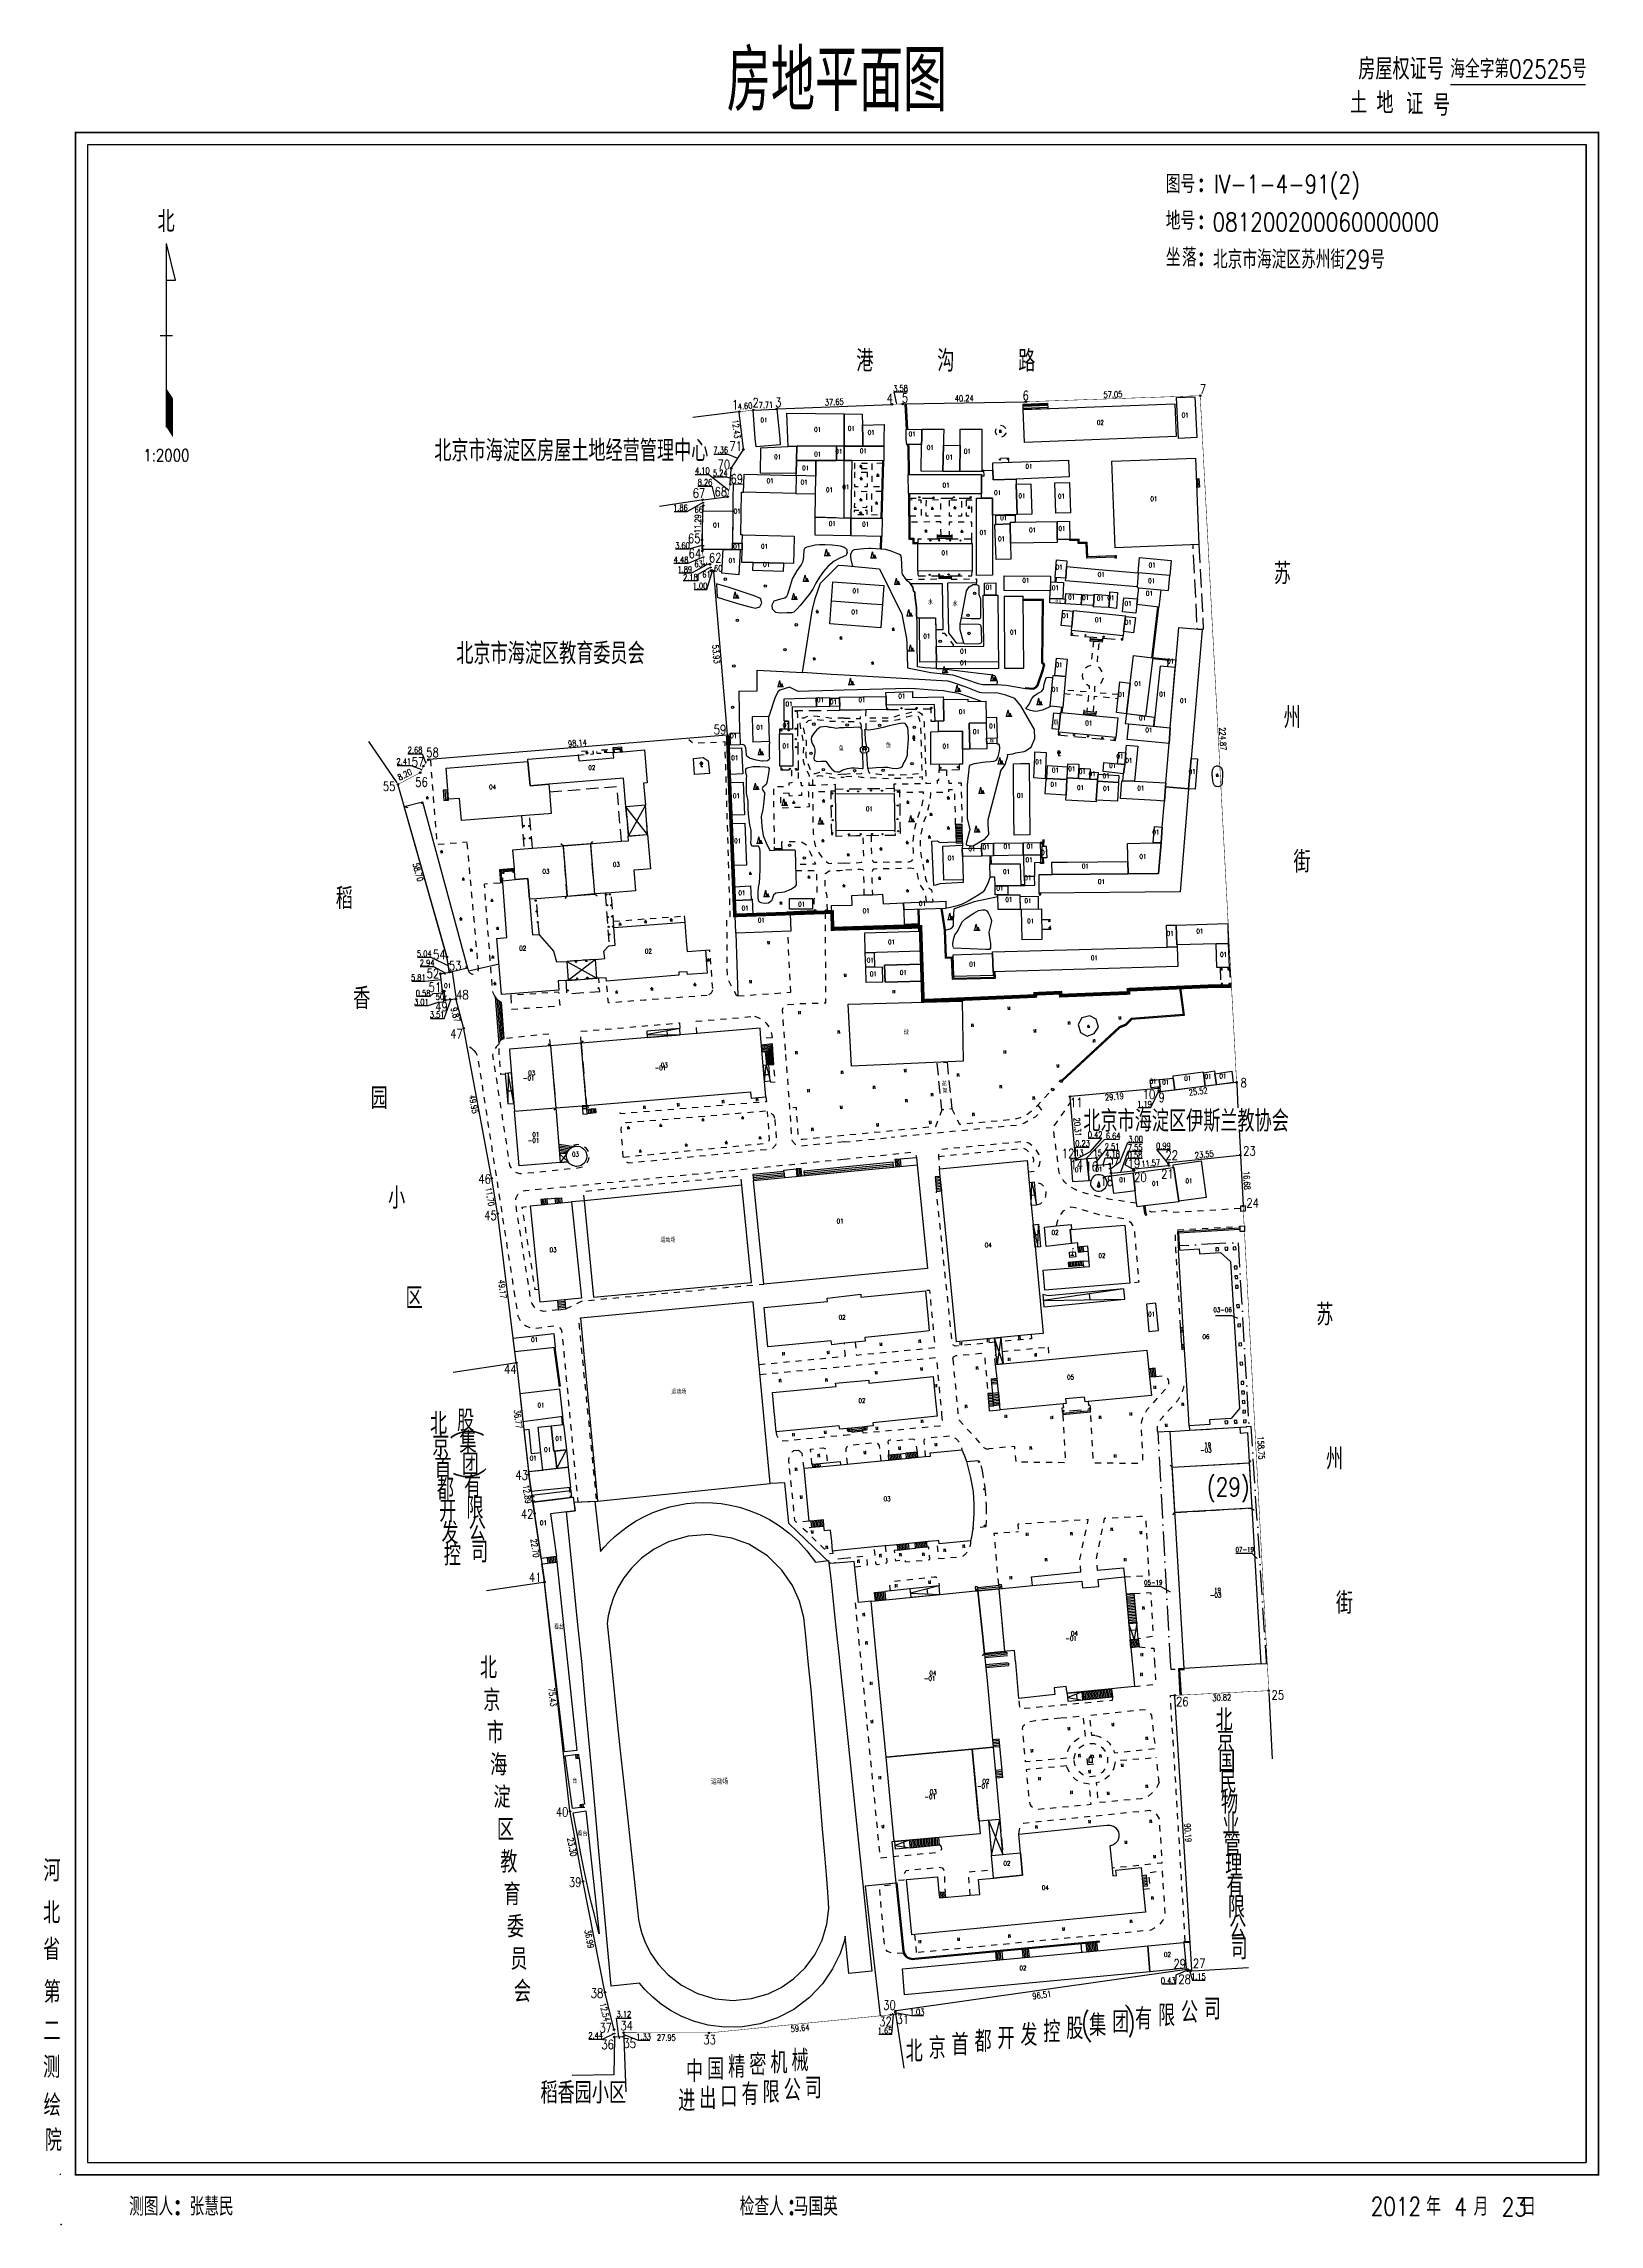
# Model space of a CAD drawing. Extents: x -9390 to -4743, y 24196 to 25839.
# Drawn here: x -6512.1 to -6257.8, y 24863 to 25219.6 of the extents above; entities that cross this region are included whole.
import ezdxf
from ezdxf.enums import TextEntityAlignment as Align

# ---------------------------------------------------------------- set-up
doc = ezdxf.new("R2010")
doc.units = 0
doc.header["$MEASUREMENT"] = 0
for name, pattern in [('X0', [4, 3, -1]), ('X5', [3, 2, -1]), ('X6', [2, 1, -1]), ('X87', [7, 5, -2]), ('X94', [6, 4, -1, 0, -1])]:
    doc.linetypes.add(name, pattern=pattern)
doc.layers.get('0').update_dxf_attribs({"linetype": 'CONTINUOUS'})
for name, color, linetype in [('BOUND', 7, 'CONTINUOUS'), ('DLDW', 14, 'CONTINUOUS'), ('DLSS', 5, 'CONTINUOUS'), ('DMTZ', 5, 'CONTINUOUS'), ('DT', 7, 'CONTINUOUS'), ('JMD', 6, 'CONTINUOUS'), ('JZD', 1, 'CONTINUOUS'), ('SXSS', 5, 'CONTINUOUS'), ('TK', 7, 'CONTINUOUS'), ('YZH', 2, 'CONTINUOUS'), ('ZBTZ', 5, 'CONTINUOUS'), ('ZJ', 7, 'CONTINUOUS'), ('ZUO', 7, 'CONTINUOUS'), ('飘楼', 20, 'CONTINUOUS')]:
    doc.layers.add(name, color=color, linetype=linetype)
doc.styles.add('1', font='romand.shx', dxfattribs={"width": 0.8, "bigfont": 'hzfs.shx'})
doc.styles.add('HZ', font='rs', dxfattribs={"width": 0.8, "bigfont": 'hztxt'})
doc.styles.add('KHZ', font='rd.shx', dxfattribs={"width": 0.8, "bigfont": 'khz.shx'})
doc.styles.add('黑体', font='SIMHEI.TTF', dxfattribs={"width": 0.8})
doc.linetypes.add('X19', pattern='A,4.5,[145,symbolx.shx,S=1,R=0,X=0,Y=1],4.5,-0.5,[146,symbolx.shx,S=1,R=0,X=0,Y=0],-0.5', length=10)
doc.linetypes.add('X20', pattern='A,4.5,[145,symbolx.shx,S=1,R=0,X=0,Y=0],4.5,-0.5,[146,symbolx.shx,S=1,R=0,X=0,Y=0],-0.5', length=10)
doc.linetypes.add('X23', pattern='A,8,-1,[148,symbolx.shx,S=1,R=0,X=0,Y=0],-1', length=10)
doc.linetypes.add('X33', pattern='A,2,[150,symbolx.shx,S=1,R=0,X=0,Y=1],1e-11', length=2)
doc.linetypes.add('X35', pattern='A,2,[4,symbolt.shx,S=1,R=0,X=0,Y=0],2,[28,symbolt.shx,S=1,R=0,X=0,Y=0],1e-11', length=4)
doc.linetypes.add('X36', pattern='A,2,[4,symbolt.shx,S=1,R=180,X=0,Y=0],2,[28,symbolt.shx,S=1,R=180,X=0,Y=0],1e-11', length=4)
doc.linetypes.add('X4', pattern='A,0,-1e-09,[149,symbolx.shx,S=0.15,R=0,X=0,Y=0],-1.6', length=1.6)
doc.linetypes.add('X71', pattern='A,5,[150,symbolx.shx,S=1,R=0,X=0,Y=1],5', length=10)
doc.linetypes.add('X72', pattern='A,5,[150,symbolx.shx,S=1,R=0,X=0,Y=0],5', length=10)
doc.linetypes.add('X73', pattern='A,5,[150,symbolx.shx,S=1,R=0,X=0,Y=0.5],5', length=10)
doc.linetypes.add('X78', pattern='A,5,[150,symbolx.shx,S=1,R=0,X=0,Y=1],5,[149,symbolx.shx,S=0.25,R=0,X=0,Y=0.5],1e-08', length=10)
doc.linetypes.add('X79', pattern='A,5,[150,symbolx.shx,S=1,R=0,X=0,Y=0],5,[149,symbolx.shx,S=0.25,R=0,X=0,Y=-0.5],1e-08', length=10)

msp = doc.modelspace()

# ---------------------------------------------------------------- texts
at = {"linetype": 'CONTINUOUS', "style": 'KHZ'}
msp.add_text('房地平面图', height=10, dxfattribs=at).set_placement((-6382.42, 25214.1), align=Align.MIDDLE)
at = {"linetype": 'CONTINUOUS', "style": 'HZ', "width": 0.8}
for s, p in [('房屋权证号', (-6290.19, 25215.66)), ('土', (-6297.12, 25210.11)), ('证', (-6287.98, 25209.89)), ('北', (-6492.09, 25190.69))]:
    msp.add_text(s, height=3.5, dxfattribs=at).set_placement(p, align=Align.MIDDLE)
at = {"color": 0, "linetype": 'CONTINUOUS', "width": 0.8}
for s, height, style, p in [('海全字第02525号', 3, 'HZ', (-6282.14, 25213.99)), ('图号', 3, 'HZ', (-6328.65, 25195.16)), (':', 3, '1', (-6323.42, 25195.43)), ('IV-1-4-91(2)', 3, 'HZ', (-6320.78, 25195.15)), ('地号', 3, 'HZ', (-6328.65, 25189.16)), (':', 3, '1', (-6323.42, 25189.41)), ('081200200060000000', 3, 'HZ', (-6321.02, 25188.94)), ('落', 3, 'HZ', (-6326.01, 25183.16)), ('北京市海淀区苏州街29号', 3, 'HZ', (-6320.95, 25182.82)), (':', 3, '1', (-6323.42, 25183.33)), ('测图人   ', 3, 'HZ', (-6498.14, 24864.41)), (':', 3.5, '1', (-6490.86, 24864.52)), ('张慧民', 3, 'HZ', (-6488.26, 24864.41)), ('检查人 马国英', 3, 'HZ', (-6398.32, 24864.41)), (':', 3.5, '1', (-6390.5, 24864.53)), ('2012', 3, 'HZ', (-6295.14, 24864.41)), ('年   月   日', 3, 'HZ', (-6286.09, 24864.41)), ('4', 3, 'HZ', (-6281.47, 24864.35)), ('23', 3, 'HZ', (-6273.74, 24864.33))]:
    msp.add_text(s, height=height, dxfattribs=dict(at, style=style)).set_placement(p)
at = {"linetype": 'CONTINUOUS', "style": 'HZ', "width": 0.8}
for s, p in [('地', (-6294.22, 25208.18)), ('号', (-6284.95, 25207.81))]:
    msp.add_text(s, height=3.5, dxfattribs=at).set_placement(p)
at = {"layer": 'DLDW', "linetype": 'CONTINUOUS', "style": 'HZ', "width": 0.8}
for s, height, p in [('水', 0.75, (-6367.15, 25128.36)), ('水', 0.75, (-6363.12, 25128.09)), ('球', 0.75, (-6371.08, 25057.97)), ('运动场', 0.75, (-6410.05, 25024.06)), ('运动场', 0.75, (-6408.28, 24999.22)), ('看台', 0.75, (-6427.87, 24960.79)), ('台', 0.75, (-6425.31, 24935.59)), ('运动场', 0.875, (-6401.59, 24935.5)), ('看台', 0.75, (-6424.03, 24926.96))]:
    msp.add_text(s, height=height, dxfattribs=at).set_placement(p, align=Align.MIDDLE)
at = {"layer": 'JMD', "linetype": 'CONTINUOUS', "style": 'HZ', "width": 0.8}
for s, p in [('01', (-6393.77, 25157.69)), ('01', (-6324.91, 25158.5)), ('01', (-6379.5, 25156.32)), ('01', (-6376.25, 25155.64)), ('01', (-6369.55, 25155.41)), ('01', (-6366.59, 25153.19)), ('01', (-6391.54, 25151.66)), ('01', (-6381.54, 25152.57)), ('01', (-6377.53, 25152.66)), ('01', (-6363.46, 25151.62)), ('01', (-6360.52, 25152.58)), ('01', (-6350.45, 25150.11)), ('01', (-6392.76, 25147.75)), ('01', (-6387.2, 25147.54)), ('01', (-6380.4, 25146.74)), ('01', (-6351.59, 25145.29)), ('01', (-6345.14, 25145.24)), ('01', (-6330.03, 25144.81)), ('01', (-6401.52, 25140.51)), ('01', (-6382.6, 25140.75)), ('01', (-6377.15, 25140.64)), ('01', (-6357.94, 25139.29)), ('01', (-6354.58, 25141.7)), ('01', (-6349.87, 25139.7)), ('01', (-6345.05, 25139.94)), ('01', (-6393.69, 25137.03)), ('01', (-6364.18, 25135.96)), ('01', (-6354.94, 25138.26)), ('01', (-6393.36, 25134.06)), ('01', (-6345.51, 25133.63)), ('01', (-6338.63, 25132.44)), ('01', (-6330.31, 25133.97)), ('01', (-6378.73, 25129.75)), ('01', (-6356.98, 25130.34)), ('01', (-6350.97, 25131.47)), ('01', (-6346.13, 25130.25)), ('01', (-6343.47, 25128.73)), ('01', (-6341.19, 25128.64)), ('01', (-6338.79, 25128.54)), ('01', (-6337.06, 25128.61)), ('01', (-6330.76, 25129.35)), ('01', (-6378.92, 25126.29)), ('01', (-6344.47, 25125.69)), ('01', (-6339.1, 25125.01)), ('01', (-6334.25, 25127.69)), ('01', (-6334.23, 25124.6)), ('01', (-6367.15, 25122.35)), ('01', (-6352.99, 25122.99)), ('01', (-6361.15, 25117.98)), ('01', (-6361.14, 25119.87)), ('01', (-6345.54, 25117.65)), ('01', (-6327.3, 25118.27)), ('01', (-6332.65, 25114.57)), ('01', (-6384.55, 25111.93)), ('01', (-6377.75, 25111.92)), ('01', (-6371.23, 25112.55)), ('01', (-6346.15, 25113.62)), ('01', (-6335.29, 25112.81)), ('01', (-6328.59, 25112.87)), ('01', (-6325.19, 25111.79)), ('01', (-6394.46, 25107.43)), ('01', (-6361.35, 25109.99)), ('01', (-6359.05, 25106.72)), ('01', (-6340.68, 25108.13)), ('01', (-6331.9, 25108.96)), ('01', (-6330.84, 25107)), ('01', (-6398.75, 25106.05)), ('01', (-6390.18, 25104.39)), ('01', (-6364.02, 25104.35)), ('02', (-6421.92, 25100.84)), ('01', (-6398.55, 25102.44)), ('01', (-6348.84, 25101.78)), ('01', (-6346.13, 25100.42)), ('01', (-6343.45, 25100.64)), ('01', (-6341.73, 25100.22)), ('01', (-6340.12, 25099.84)), ('01', (-6336.77, 25101.17)), ('01', (-6335.58, 25102.73)), ('01', (-6334.12, 25102.01)), ('01', (-6323.78, 25100.19)), ('04', (-6438.15, 25097.68)), ('01', (-6398.28, 25096.23)), ('01', (-6351.86, 25096.29)), ('01', (-6346.36, 25098.11)), ('01', (-6342.03, 25097.57)), ('01', (-6337.84, 25099.5)), ('01', (-6337.77, 25097.42)), ('01', (-6332.17, 25097.49)), ('01', (-6376.55, 25094.11)), ('01', (-6398.08, 25088.86)), ('01', (-6329.71, 25090.3)), ('01', (-6363.17, 25086.06)), ('01', (-6359.78, 25087.55)), ('01', (-6357.46, 25087.87)), ('01', (-6354.03, 25087.96)), ('01', (-6350.43, 25085.76)), ('01', (-6350.28, 25087.99)), ('01', (-6331.82, 25086.3)), ('03', (-6429.42, 25083.88)), ('03', (-6417.92, 25085.01)), ('01', (-6354.13, 25083.83)), ('01', (-6350.65, 25082.81)), ('01', (-6341.23, 25084.72)), ('01', (-6338.61, 25082.19)), ('01', (-6367.87, 25078.63)), ('01', (-6355.2, 25081.1)), ('01', (-6353.75, 25079.26)), ('01', (-6350.61, 25079.08)), ('01', (-6394.21, 25075.91)), ('01', (-6377.06, 25077.42)), ('01', (-6350.18, 25075.76)), ('02', (-6433.22, 25071.3)), ('01', (-6327.38, 25073.73)), ('01', (-6322.51, 25074.11)), ('02', (-6412.68, 25070.81)), ('01', (-6339.77, 25069.75)), ('-01', (-6431.87, 25050.07)), ('03', (-6431.75, 25050.9)), ('-01', (-6410.33, 25051.75)), ('01', (-6324.5, 25050.04)), ('01', (-6321.18, 25050.33)), ('01', (-6318.75, 25050.4)), ('01', (-6330.17, 25049.55)), ('01', (-6328.1, 25049.41)), ('-01', (-6431.08, 25039.88)), ('01', (-6431.08, 25040.84)), ('03', (-6424.59, 25037.61)), ('01', (-6342.37, 25035.08)), ('01', (-6339.02, 25035.16)), ('01', (-6335.13, 25033.44)), ('01', (-6329.77, 25032.82)), ('01', (-6381.32, 25026.67)), ('02', (-6346.18, 25024.82)), ('03', (-6428.25, 25021.99)), ('04', (-6357.11, 25022.77)), ('02', (-6338.52, 25021.03)), ('02', (-6381, 25010.95)), ('01', (-6330.4, 25011.47)), ('03-06', (-6317.86, 25012.18)), ('01', (-6431.28, 25007.29)), ('06', (-6321.53, 25007.78)), ('05', (-6343.66, 25001.17)), ('02', (-6377.75, 24997.32)), ('03', (-6373.65, 24981.25)), ('01', (-6429.83, 24977.35)), ('-01', (-6343.19, 24958.42)), ('04', (-6343.02, 24959.23)), ('-01', (-6366.32, 24951.89)), ('04', (-6366.17, 24952.75)), ('-01', (-6366.23, 24932.52)), ('03', (-6366.1, 24933.36)), ('-01', (-6357.64, 24934.25)), ('02', (-6357.5, 24935.07)), ('02', (-6354.06, 24921.65)), ('04', (-6347.78, 24917.68)), ('02', (-6351.43, 24904.53)), ('02', (-6327.82, 24906.75))]:
    msp.add_text(s, height=0.75, dxfattribs=at).set_placement(p, align=Align.RIGHT)
at = {"layer": 'JMD', "linetype": 'CONTINUOUS', "width": 0.8}
for s, style, p in [('02', 'HZ', (-6339.36, 25157.65)), ('01', 'HZ', (-6385.58, 25156.52)), ('01', 'HZ', (-6387.53, 25150.22)), ('01', 'HZ', (-6385.56, 25152.49)), ('01', 'HZ', (-6383.64, 25146.65)), ('01', 'HZ', (-6364.57, 25147.42)), ('01', 'HZ', (-6398.72, 25143.17)), ('01', 'HZ', (-6356.15, 25146.18)), ('01', 'HZ', (-6398.8, 25137.37)), ('01', 'HZ', (-6399.55, 25135.08)), ('01', '黑体', (-6346.22, 25128.47)), ('01', 'HZ', (-6330.97, 25131.78)), ('01', 'HZ', (-6390.24, 25111.62)), ('01', 'HZ', (-6382.99, 25111.97)), ('01', 'HZ', (-6390.71, 25108.14)), ('01', 'HZ', (-6356.96, 25108.03)), ('厕', 'HZ', (-6346.63, 25108.59)), ('厕', 'HZ', (-6357.1, 25105.57)), ('01', 'HZ', (-6348.47, 25087.34)), ('01', 'HZ', (-6397.96, 25080.75)), ('01', 'HZ', (-6388.19, 25078.87)), ('01', 'HZ', (-6397.42, 25078.24)), ('01', 'HZ', (-6373.5, 25072.7)), ('01', 'HZ', (-6376.97, 25069.74)), ('01', 'HZ', (-6360.22, 25069.08)), ('01', 'HZ', (-6319.21, 25070.67)), ('01', 'HZ', (-6446.07, 25065.56)), ('01', 'HZ', (-6376.46, 25067.48)), ('01', 'HZ', (-6371.57, 25067.7)), ('03', 'HZ', (-6410.64, 25052.55)), ('01', 'HZ', (-6324.86, 25033.63)), ('01', 'HZ', (-6430.8, 24996.95)), ('01', 'HZ', (-6429.72, 24989.68)), ('01', 'HZ', (-6427.89, 24991.51)), ('01', 'HZ', (-6432.07, 24988.3))]:
    msp.add_text(s, height=0.75, dxfattribs=dict(at, style=style)).set_placement(p, align=Align.MIDDLE)
at = {"layer": 'JMD', "linetype": 'CONTINUOUS', "style": 'HZ', "width": 0.8}
for s, height, p in [('-03', 0.75, (-6323.05, 24989.23)), ('19', 0.75, (-6322.38, 24990.08)), ('(29)', 3, (-6321.94, 24982.09)), ('07-19', 0.75, (-6317.26, 24972.96)), ('05-19', 0.75, (-6332.22, 24967.57)), ('-03', 0.75, (-6321.45, 24965.5)), ('19', 0.75, (-6320.78, 24966.34))]:
    msp.add_text(s, height=height, dxfattribs=at).set_placement(p)
at = {"layer": 'JZD', "color": 0, "linetype": 'CONTINUOUS', "style": 'HZ', "width": 0.8}
for s, p in [('港     沟     路', (-6364.62, 25167.92)), ('北京市海淀区房屋土地经营管理中心', (-6425.85, 25153.24)), ('北京市海淀区教育委员会', (-6429.25, 25120.08)), ('北京市海淀区伊斯兰教协会', (-6325.34, 25043.59)), ('稻香园小区', (-6423.89, 24884.67))]:
    msp.add_text(s, height=3.5, dxfattribs=at).set_placement(p, align=Align.MIDDLE)
at = {"layer": 'JZD', "linetype": 'CONTINUOUS', "style": 'HZ', "width": 0.8}
for s, height, p in [('1', 1.5, (-6399.05, 25160.55)), ('2', 1.5, (-6395.72, 25160.9)), ('3', 1.5, (-6392.01, 25160.94)), ('4', 1.5, (-6373.79, 25161.59)), ('5', 1.5, (-6371.3, 25161.67)), ('6', 1.5, (-6351.56, 25162.07)), ('7', 1.5, (-6322.59, 25163.12)), ('71', 1.5, (-6398.98, 25153.79)), ('70', 1.5, (-6400.91, 25150.78)), ('67', 1.5, (-6404.98, 25146.11)), ('68', 1.5, (-6401.41, 25146.35)), ('69', 1.5, (-6398.78, 25148.44)), ('66', 1, (-6405.01, 25143.41)), ('65', 1.5, (-6405.75, 25138.7)), ('64', 1.5, (-6405.64, 25136.24)), ('62', 1.5, (-6402.32, 25135.54)), ('63', 1, (-6405.04, 25134.52)), ('61', 1, (-6403.75, 25132.8)), ('60', 1, (-6401.84, 25133.81)), ('59', 1.5, (-6401.54, 25107.44)), ('58', 1.5, (-6448.54, 25103.69)), ('57', 1.5, (-6450.92, 25102.14)), ('55', 1.5, (-6455.64, 25098.17)), ('56', 1.5, (-6450.34, 25098.85)), ('52', 1.5, (-6448.47, 25067.55)), ('54', 1.5, (-6447.42, 25070.65)), ('53', 1.5, (-6444.85, 25068.84)), ('51', 1.5, (-6448.15, 25065.31)), ('48', 1.5, (-6443.66, 25064.08)), ('49', 1.5, (-6447.08, 25062.13)), ('50', 1, (-6447.33, 25063.74)), ('47', 1.5, (-6444.64, 25057.69)), ('8', 1.5, (-6315.92, 25049.69)), ('11', 1.5, (-6343.3, 25046.45)), ('10', 1.5, (-6331.4, 25047.78)), ('9', 1.5, (-6329.33, 25047.28)), ('12', 1.5, (-6344.63, 25038.11)), ('14', 1.5, (-6343.23, 25036.27)), ('13', 1, (-6342.8, 25038.2)), ('16', 1.5, (-6340.78, 25035.98)), ('15', 1, (-6339.78, 25038.21)), ('17', 1, (-6337.07, 25036.82)), ('19', 1.5, (-6333.85, 25036.5)), ('22', 1.5, (-6327.69, 25037.84)), ('23', 1.5, (-6314.99, 25038.53)), ('46', 1.5, (-6440.02, 25033.93)), ('18', 1.5, (-6338.3, 25033.59)), ('20', 1.5, (-6332.81, 25034.21)), ('21', 1.5, (-6328.38, 25034.78)), ('24', 1.5, (-6314.46, 25030.01)), ('45', 1.5, (-6439.07, 25027.98)), ('44', 1.5, (-6435.82, 25002.81)), ('43', 1.5, (-6433.97, 24985.52)), ('42', 1.5, (-6433.08, 24979.16)), ('41', 1.5, (-6431.76, 24968.8)), ('26', 1.5, (-6325.96, 24948.47)), ('25', 1.5, (-6310.35, 24949.55)), ('40', 1.5, (-6427.36, 24930.43)), ('39', 1.5, (-6425.23, 24918.94)), ('29', 1.5, (-6326.38, 24905.58)), ('27', 1.5, (-6323.19, 24905.67)), ('38', 1.5, (-6421.65, 24900.8)), ('28', 1.5, (-6325.58, 24903.07)), ('30', 1.5, (-6373.84, 24898.84)), ('31', 1.5, (-6371.65, 24896.51)), ('37', 1.5, (-6420.24, 24895.12)), ('34', 1.5, (-6416.8, 24895.49)), ('33', 1.5, (-6403.24, 24893.2)), ('32', 1.5, (-6374.48, 24896.15)), ('36', 1.5, (-6419.91, 24892.41)), ('35', 1.5, (-6416.3, 24892.61))]:
    msp.add_text(s, height=height, dxfattribs=at).set_placement(p, align=Align.MIDDLE)
at = {"layer": 'JZD', "color": 7, "linetype": 'CONTINUOUS', "style": 'HZ', "width": 0.8}
for s, rotation, p in [('4.60', 6.5315, (-6397.45, 25160.35)), ('7.71', 2.6029, (-6394.03, 25160.52)), ('37.65', 2.3197, (-6382.87, 25161.01)), ('3.58', 2.4146, (-6372.02, 25163.24)), ('40.24', 1.0024, (-6361.61, 25161.63)), ('57.05', 1.986, (-6337.3, 25162.25)), ('12.43', 276.3341, (-6398.86, 25156.6)), ('11.29', 87.9696, (-6405.19, 25141.1)), ('53.93', 274.7992, (-6402.17, 25119.77)), ('224.87', 273.0307, (-6319.33, 25105.93)), ('98.14', 4.6752, (-6424.85, 25105.24)), ('8.20', 27.5552, (-6453.07, 25100.08)), ('58.70', 285.8506, (-6450.9, 25084.12)), ('9.87', 284.8667, (-6444.77, 25060.82)), ('49.95', 280.5378, (-6441.81, 25046.18)), ('29.19', 5.2885, (-6337.06, 25047.41)), ('25.52', 7.1888, (-6323.36, 25048.26)), ('20.31', 275.0363, (-6343.09, 25042.42)), ('11.57', 5.4312, (-6331.12, 25036.53)), ('23.55', 5.9655, (-6322.37, 25037.95)), ('16.68', 273.0319, (-6315.4, 25033.72)), ('11.70', 279.7746, (-6439.15, 25031.05)), ('49.17', 277.054, (-6437.1, 25015.93)), ('36.77', 276.4013, (-6434.56, 24994.69)), ('158.75', 273.0309, (-6313.08, 24989.97)), ('12.89', 278.3576, (-6433.05, 24982.39)), ('22.70', 278.2708, (-6431.78, 24973.57)), ('75.43', 276.327, (-6428.93, 24949.21)), ('30.82', 2.8656, (-6319.51, 24949.13)), ('23.30', 280.4951, (-6425.73, 24924.7)), ('90.19', 273.4796, (-6325.03, 24927.02)), ('36.99', 281.2066, (-6422.9, 24909.67)), ('96.51', 8.0791, (-6348.93, 24900.5)), ('12.54', 283.7536, (-6420.35, 24897.69)), ('27.95', 359.8442, (-6410.31, 24893.53)), ('59.64', 5.7073, (-6388.45, 24895.07))]:
    msp.add_text(s, height=1, rotation=rotation, dxfattribs=at).set_placement(p, align=Align.MIDDLE)
for s, p in [('4.10', (-6404.43, 25149.78)), ('7.36', (-6401.42, 25153.17)), ('8.26', (-6403.99, 25147.87)), ('5.24', (-6401.49, 25149.4)), ('1.86', (-6408.01, 25143.72)), ('3.60', (-6407.67, 25137.54)), ('4.48', (-6407.91, 25135.2)), ('1.89', (-6407.29, 25133.62)), ('2.18', (-6406.38, 25132.33)), ('1.00', (-6404.81, 25130.95)), ('2.68', (-6451.4, 25104.11)), ('2.41', (-6453.23, 25102.22)), ('5.04', (-6449.89, 25070.8)), ('2.94', (-6449.41, 25069.28)), ('5.81', (-6450.86, 25066.88)), ('0.58', (-6450.08, 25064.33)), ('3.01', (-6450.36, 25062.88)), ('3.51', (-6447.78, 25060.83)), ('1.19', (-6332.13, 25046.18)), ('0.23', (-6342.26, 25039.76)), ('0.42', (-6340.21, 25041.19)), ('2.51', (-6337.44, 25039.24)), ('6.64', (-6337.26, 25040.99)), ('3.00', (-6333.59, 25040.47)), ('0.99', (-6329.05, 25039.36)), ('4.18', (-6337.36, 25038.02)), ('0.58', (-6333.69, 25037.87)), ('7.55', (-6333.66, 25039.11)), ('0.43', (-6328.27, 24902.84)), ('1.15', (-6323.33, 24903.52)), ('3.12', (-6417.26, 24897.36)), ('1.03', (-6369.32, 24897.71)), ('2.44', (-6421.86, 24893.89)), ('1.33', (-6414.03, 24893.67)), ('1.65', (-6374.56, 24894.68))]:
    msp.add_text(s, height=1, dxfattribs=at).set_placement(p, align=Align.MIDDLE)
at = {"layer": 'JZD', "color": 0, "linetype": 'CONTINUOUS', "style": 'HZ', "width": 0.8}
for s, p in [('苏', (-6311, 25131.22)), ('州', (-6309.39, 25107.65)), ('街', (-6307.78, 25084.07)), ('稻', (-6464.36, 25078.08)), ('香', (-6461.51, 25061.74)), ('园', (-6458.65, 25045.41)), ('小', (-6455.8, 25029.08)), ('区', (-6452.95, 25012.74)), ('苏', (-6304.06, 25010)), ('北', (-6448.96, 24992.21)), ('股', (-6444.52, 24992.7)), ('京', (-6448.59, 24988.62)), ('集', (-6444.14, 24989.12)), ('州', (-6302.46, 24986.42)), ('首', (-6448.21, 24985.04)), ('团', (-6443.76, 24985.53)), ('都', (-6447.83, 24981.46)), ('有', (-6443.38, 24981.95)), ('开', (-6447.45, 24977.87)), ('限', (-6443, 24978.36)), ('发', (-6447.07, 24974.29)), ('公', (-6442.62, 24974.78)), ('控', (-6446.69, 24970.7)), ('司', (-6442.25, 24971.2)), ('街', (-6300.85, 24962.84)), ('北', (-6440.79, 24952.24)), ('京', (-6440.24, 24946.95)), ('北', (-6320.53, 24943.74)), ('市', (-6439.68, 24941.66)), ('京', (-6320.31, 24940.34)), ('海', (-6439.13, 24936.37)), ('国', (-6320.09, 24936.94)), ('民', (-6319.86, 24933.54)), ('淀', (-6438.58, 24931.08)), ('物', (-6319.64, 24930.13)), ('区', (-6438.02, 24925.78)), ('业', (-6319.41, 24926.73)), ('管', (-6319.19, 24923.33)), ('教', (-6437.47, 24920.49)), ('理', (-6318.96, 24919.92)), ('育', (-6436.91, 24915.2)), ('有', (-6318.74, 24916.52)), ('限', (-6318.52, 24913.12)), ('委', (-6436.36, 24909.91)), ('公', (-6318.29, 24909.72)), ('员', (-6435.81, 24904.62)), ('司', (-6318.07, 24906.31)), ('会', (-6435.25, 24899.33)), ('集', (-6341.18, 24893.8)), ('团', (-6337.43, 24894.33)), ('有', (-6333.68, 24894.86)), ('限', (-6329.93, 24895.39)), ('公', (-6326.18, 24895.92)), ('司', (-6322.43, 24896.45)), ('京', (-6367.43, 24890.09)), ('首', (-6363.68, 24890.62)), ('都', (-6359.93, 24891.15)), ('开', (-6356.18, 24891.68)), ('发', (-6352.43, 24892.21)), ('控', (-6348.68, 24892.74)), ('股', (-6344.93, 24893.27)), ('中', (-6407.12, 24886.29)), ('国', (-6403.66, 24886.64)), ('精', (-6400.21, 24886.98)), ('密', (-6396.75, 24887.33)), ('机', (-6393.3, 24887.67)), ('械', (-6389.85, 24888.02)), ('北', (-6371.18, 24889.56)), ('有', (-6398.03, 24882.51)), ('限', (-6394.58, 24882.85)), ('公', (-6391.12, 24883.2)), ('司', (-6387.67, 24883.54)), ('进', (-6408.39, 24881.47)), ('出', (-6404.94, 24881.82)), ('口', (-6401.49, 24882.16))]:
    msp.add_text(s, height=3.5, dxfattribs=at).set_placement(p)
for s, rotation, p in [(')', 94.7317, (-6441.34, 24991.58)), ('(', 98.1366, (-6440.78, 24985.09)), ('(', 5.049, (-6342.36, 24893.82)), (')', 6.885, (-6335.09, 24894.72))]:
    msp.add_text(s, height=3.5, rotation=rotation, dxfattribs=at).set_placement(p)
at = {"layer": 'SXSS', "linetype": 'CONTINUOUS', "style": 'HZ', "width": 0.8}
for p in [(-6381.7, 25104.44), (-6374, 25104.96)]:
    msp.add_text('鱼', height=0.75, dxfattribs=at).set_placement(p, align=Align.MIDDLE)
at = {"layer": 'TK', "color": 7, "linetype": 'CONTINUOUS', "style": 'HZ', "width": 0.8}
msp.add_text('1:2000', height=2, dxfattribs=at).set_placement((-6492.05, 25152.31), align=Align.MIDDLE)
at = {"layer": 'YZH', "linetype": 'CONTINUOUS', "style": 'HZ', "width": 0.8}
for s, p in [('花', (-6364.88, 25049.61)), ('架', (-6364.74, 25048.45))]:
    msp.add_text(s, height=0.75, dxfattribs=at).set_placement(p, align=Align.MIDDLE)
at = {"layer": 'ZUO', "color": 0, "linetype": 'CONTINUOUS', "style": 'HZ', "width": 0.8}
msp.add_text('坐', height=3, dxfattribs=at).set_placement((-6328.65, 25183.16))

# ---------------------------------------------------------------- blocks, each defined once
blk = doc.blocks.new('GC520')
for p, q in [((-0.6, -1), (-0.6, 1)), ((0.4, -1), (0.4, 1))]:
    blk.add_line(p, q)
blk = doc.blocks.new('GC107')
for p, q in [((-1.5, 0), (1.5, 0)), ((-1, 3), (1, 3)), ((-1, 0), (-1, 3)), ((1, 3), (1, 0))]:
    blk.add_line(p, q)
blk.add_circle((0, 3.5), 0.5)
blk = doc.blocks.new('GC124')
for p, q in [((0, -0.8), (-0.75, 0.2)), ((0, -0.8), (0, 0.8)), ((0, -0.8), (0.75, 0.2)), ((-0.8, -0.8), (0.75, -0.8)), ((0.8, -0.8), (0, -0.8))]:
    blk.add_line(p, q)
blk = doc.blocks.new('GC269')
at = {"linetype": 'CONTINUOUS'}
for p, q in [((-0.5, -1.1), (-0.5, 0.9)), ((0.5, -1.1), (0.5, 0.9))]:
    blk.add_line(p, q, dxfattribs=at)
blk = doc.blocks.new('GC095')
for p, q in [((-1, 0), (1, 0)), ((-0.5, 0), (0.5, 0)), ((0, 4), (0.7, 4.5))]:
    blk.add_line(p, q)
blk.add_solid([(-0.5, 0), (0, 3.6), (0.5, 0)])
blk = doc.blocks.new('GC021')
for p, q in [((-2, 0), (2, 0)), ((-1.5, 0), (-0.5, 4)), ((0.5, 0), (-0.5, 4)), ((0.5, 0), (1, 2)), ((1.5, 0), (1, 2))]:
    blk.add_line(p, q)
for points in [[(-0.5, 4), (0.5, 0), (-0.5, 0)], [(1, 2), (1.5, 0), (1, 0)]]:
    blk.add_solid(points)
blk = doc.blocks.new('GC122')
blk.add_circle((0, 0), 0.8)
blk = doc.blocks.new('GC143')
for q in [(0, 3), (0, 1.4), (0.7, 0), (1, 0)]:
    blk.add_line((0, 0), q)
for centre, start, end in [((0.2, 2), 102.6815, 257.3194), ((-0.2, 2), 282.6804, 77.3204)]:
    blk.add_arc(centre, 1.03, start, end)
for p in [(-0.8, 2), (0, 0), (0.8, 2)]:
    blk.add_point(p)
blk = doc.blocks.new('GC144')
for p, q in [((0, 3), (-0.8, 1.8)), ((0, 1.8), (-0.8, 0.6)), ((0, 3), (0, 0)), ((0, 3), (0.8, 1.8)), ((0, 1.8), (0.8, 0.6)), ((0, 0), (0.7, 0)), ((0, 0), (1, 0))]:
    blk.add_line(p, q)
blk = doc.blocks.new('GC100')
for p, q in [((0, 3), (-1.5, 1.6)), ((-1.5, 1.6), (1.5, 1.6)), ((-0.8, 0), (-0.8, 1.6)), ((1.5, 1.6), (0, 3)), ((0.8, 0), (0.8, 1.6))]:
    blk.add_line(p, q)
blk = doc.blocks.new('GC091')
for p, q in [((-0.8, 0), (0, 2.8)), ((0, 2.8), (0.8, 0))]:
    blk.add_line(p, q)
at = {"const_width": 0.8, "flags": 128}
blk.add_lwpolyline([(-0.4, 0, 1), (0.4, 0, 1)], format="xyb", close=True, dxfattribs=at)
blk.add_circle((0, 0), 0.8)
blk.add_point((0, 2.8))
blk = doc.blocks.new('A$C02861F54')
at = {"linetype": 'CONTINUOUS'}
for q in [(2.58, 0), (2.78, 0)]:
    blk.add_line((2.78, 0), q, dxfattribs=at)
at = {"layer": 'ZJ', "linetype": 'CONTINUOUS', "style": 'HZ', "width": 0.8}
for s, p in [('河', (1.31, 49.84)), ('北', (1.26, 42.95)), ('省', (1.26, 36.99)), ('第', (1.35, 30.04)), ('二', (1.31, 23.48)), ('测', (1.26, 17.72)), ('绘', (1.35, 11.51)), ('院', (1.55, 5.8))]:
    blk.add_text(s, height=3.5, dxfattribs=at).set_placement(p, align=Align.MIDDLE)
blk = doc.blocks.new('A$C5A1F6420')
at = {"layer": 'DT', "linetype": 'CONTINUOUS'}
blk.add_point((0, 0), dxfattribs=at)
at = {"layer": 'TK', "color": 7, "linetype": 'CONTINUOUS', "const_width": 0.3, "flags": 128}
blk.add_lwpolyline([(2.33, 8.11), (251.33, 8.11), (251.33, 342.11), (2.33, 342.11)], close=True, dxfattribs=at)
at = {"layer": 'TK', "color": 7, "linetype": 'CONTINUOUS', "flags": 128}
blk.add_lwpolyline([(4.33, 10.11), (249.33, 10.11), (249.33, 340.11), (4.33, 340.11)], close=True, dxfattribs=at)

# ---------------------------------------------------------------- linework, layer by layer
at = {"linetype": 'CONTINUOUS'}
for p, q in [((-6282.12, 25212.93), (-6260.04, 25212.93)), ((-6490.55, 25180.91), (-6492.05, 25186.91)), ((-6492.05, 25180.91), (-6490.55, 25180.91))]:
    msp.add_line(p, q, dxfattribs=at)
at = {"linetype": 'CONTINUOUS', "flags": 128}
for points in [[(-6259.92, 25203.1), (-6259.92, 24873.1)], [(-6492.05, 25156.91), (-6492.05, 25186.91)], [(-6493.05, 25171.91), (-6491.05, 25171.91)], [(-6399.54, 25148.92), (-6399.79, 25148.92)], [(-6404.33, 25144.56), (-6404.14, 25144.59)], [(-6404.45, 25137.56), (-6404.14, 25137.56)], [(-6404.29, 25135.65), (-6404.05, 25135.68)], [(-6403.69, 25134.48), (-6403.69, 25134.7)], [(-6403.12, 25133.97), (-6402.9, 25134)], [(-6402.8, 25133.39), (-6402.8, 25133.65)], [(-6330.01, 25048.41), (-6329.79, 25048.44)], [(-6343.39, 25037.3), (-6343.4, 25037.6)], [(-6343.32, 25037.2), (-6343.01, 25037.24)], [(-6339.94, 25036.79), (-6340.21, 25036.76)], [(-6338.88, 25036.28), (-6338.86, 25035.99)], [(-6328.16, 25036.39), (-6328.43, 25036.37)], [(-6337.71, 25035.63), (-6337.95, 25035.59)], [(-6334.16, 25035.44), (-6333.87, 25035.45)], [(-6325.08, 24904.56), (-6324.85, 24904.62)], [(-6324.75, 24904.68), (-6324.73, 24904.47)], [(-6373.26, 24897.3), (-6373.28, 24897.54)], [(-6372.86, 24897.61), (-6373.07, 24897.59)], [(-6418.64, 24894.17), (-6419.09, 24894.18)], [(-6418.05, 24893.64), (-6418.05, 24893.35)], [(-6417.29, 24894), (-6417.02, 24894)]]:
    msp.add_lwpolyline(points, dxfattribs=at)
at = {"linetype": 'CONTINUOUS', "const_width": 0.2, "flags": 128}
msp.add_lwpolyline([(-6491.95, 25156.91), (-6491.95, 25162.91), (-6491.07, 25161.57), (-6491.07, 25155.57)], close=True, dxfattribs=at)
at = {"linetype": 'CONTINUOUS', "flags": 128}
for points, const_width in [([(-6491.79, 25162.53), (-6491.79, 25156.87)], 0.4), ([(-6491.88, 25162.59), (-6491.23, 25161.61)], 0.2), ([(-6491.5, 25162.12), (-6491.5, 25156.45)], 0.4), ([(-6491.25, 25161.66), (-6491.25, 25155.99)], 0.4), ([(-6491.79, 25156.94), (-6491.16, 25155.92)], 0.2)]:
    msp.add_lwpolyline(points, dxfattribs=dict(at, const_width=const_width))
at = {"linetype": 'X0', "const_width": 0.6}
msp.add_lwpolyline([(-6317.92, 25065.5), (-6321.33, 25065.47), (-6334.76, 25064.9), (-6334.77, 25064.37), (-6345.84, 25063.93), (-6345.88, 25064.41), (-6350, 25064.23), (-6349.99, 25063.87), (-6368.36, 25063.09), (-6368.76, 25075.19), (-6377.75, 25074.96), (-6383.15, 25074.82), (-6383.2, 25077.6), (-6399.11, 25077.05), (-6400.29, 25106.39)], dxfattribs=at)
at = {"linetype": 'CONTINUOUS', "flags": 128}
msp.add_lwpolyline([(-6368.47, 25066.3), (-6368.54, 25069.06), (-6374.62, 25068.91), (-6374.55, 25066.15)], close=True, dxfattribs=at)
at = {"layer": 'BOUND', "linetype": 'CONTINUOUS', "flags": 128}
for points in [[(-6347.97, 25160.82), (-6347.94, 25159.92), (-6351.97, 25159.77), (-6352, 25160.67)], [(-6413.37, 25090.3), (-6413.74, 25095.1), (-6416.92, 25094.83), (-6416.5, 25090.05)], [(-6363.03, 25091.93), (-6362.94, 25088.93), (-6361.91, 25088.94), (-6361.97, 25091.91)], [(-6422.02, 25080.55), (-6422.67, 25088.78), (-6427.16, 25088.43), (-6426.51, 25080.19)], [(-6421.92, 25069.85), (-6426.6, 25069.54), (-6426.38, 25066.43), (-6421.68, 25066.79)], [(-6429.24, 25055.73), (-6428.37, 25045.59), (-6423.38, 25045.99), (-6424.23, 25056.17)], [(-6423.33, 25045.49), (-6423.38, 25045.99), (-6424.08, 25045.93), (-6424.04, 25045.43)], [(-6421.82, 25044.77), (-6423.24, 25044.62), (-6423.32, 25045.37), (-6421.88, 25045.49)], [(-6387.86, 25035.24), (-6387.79, 25034.49), (-6373.17, 25035.89), (-6373.24, 25036.67)], [(-6372.88, 25037.16), (-6372.11, 25037.24), (-6371.99, 25036.01), (-6372.76, 25035.93)], [(-6396.15, 25034.69), (-6396.07, 25033.7), (-6390.96, 25034.19), (-6391.06, 25035.19)], [(-6388.25, 25035.66), (-6389.11, 25035.58), (-6388.99, 25034.37), (-6388.14, 25034.46)], [(-6366.38, 25034.28), (-6366.15, 25031.92), (-6365.29, 25032), (-6365.53, 25034.37)], [(-6430.72, 25029.72), (-6429.72, 25029.81), (-6429.82, 25030.68), (-6430.81, 25030.59)], [(-6427.38, 25030.04), (-6428.38, 25029.93), (-6428.47, 25030.8), (-6427.47, 25030.89)], [(-6342.98, 25022), (-6342.07, 25022.07), (-6342.14, 25022.89), (-6343.02, 25022.81)], [(-6344.55, 25019.63), (-6342.13, 25019.84), (-6342.18, 25020.51), (-6344.61, 25020.31)], [(-6426.72, 25012.7), (-6426.86, 25014.18), (-6428.12, 25014.06), (-6427.98, 25012.57)], [(-6355.64, 25008.04), (-6355.23, 25003.72), (-6356.23, 25003.63), (-6356.64, 25007.94)], [(-6357.2, 25001.19), (-6357.14, 25000.43), (-6356.18, 25000.52), (-6356.25, 25001.29)], [(-6357.74, 24998.86), (-6357.57, 24996.78), (-6356.79, 24996.85), (-6356.99, 24998.91)], [(-6356.8, 24996.91), (-6356.99, 24998.91), (-6356.03, 24999.01), (-6355.84, 24997.02)], [(-6378.23, 24992.75), (-6378.29, 24993.38), (-6380.06, 24993.2), (-6380.01, 24992.53)], [(-6386.4, 24987.3), (-6385.22, 24987.41), (-6385.17, 24986.9), (-6386.35, 24986.79)], [(-6373.98, 24988.82), (-6372.05, 24989.02), (-6371.96, 24988.17), (-6373.92, 24987.98)], [(-6369.25, 24989.29), (-6371.16, 24989.12), (-6371.08, 24988.25), (-6369.17, 24988.43)], [(-6327.59, 24986.81), (-6315.01, 24987.53), (-6314.58, 24980.13), (-6327.16, 24979.41)], [(-6386.58, 24977), (-6384.54, 24977.19), (-6384.63, 24978.18), (-6386.67, 24977.99)], [(-6372.48, 24973.26), (-6370.64, 24973.44), (-6370.73, 24974.33), (-6372.56, 24974.14)], [(-6367.7, 24973.73), (-6369.56, 24973.55), (-6369.65, 24974.43), (-6367.77, 24974.62)], [(-6376.27, 24966.31), (-6374.61, 24966.48), (-6374.48, 24965.12), (-6376.12, 24964.96)], [(-6354.96, 24956.67), (-6355.91, 24966.94), (-6359.36, 24966.61), (-6358.28, 24956.37)], [(-6335.16, 24966.03), (-6334.72, 24961.23), (-6333.4, 24961.35), (-6333.84, 24966.15)], [(-6333.02, 24957.41), (-6334.35, 24957.28), (-6334.48, 24958.64), (-6333.16, 24958.76)], [(-6337.37, 24949.18), (-6342.21, 24948.71), (-6342.34, 24950.08), (-6337.53, 24950.57)], [(-6357.67, 24929.04), (-6357.13, 24923.33), (-6355.28, 24923.5), (-6355.78, 24929.22)]]:
    msp.add_lwpolyline(points, close=True, dxfattribs=at)
at = {"layer": 'BOUND', "linetype": 'CONTINUOUS'}
msp.add_lwpolyline([(-6426.55, 25037.13), (-6426.6, 25037.37), (-6426.63, 25037.58), (-6426.62, 25037.8), (-6426.57, 25038.09), (-6427.76, 25038.06), (-6427.65, 25036.64), (-6426.35, 25036.74)], close=True, dxfattribs=at)
at = {"layer": 'DLDW', "linetype": 'X4'}
for p, q in [((-6392.58, 25112.58), (-6393.53, 25109.57)), ((-6392.11, 25113.61), (-6392.58, 25112.58)), ((-6391.76, 25113.89), (-6392.11, 25113.61)), ((-6390.19, 25114.37), (-6391.76, 25113.89)), ((-6388.88, 25113.72), (-6390.19, 25114.37)), ((-6388.68, 25113.68), (-6388.88, 25113.72)), ((-6387.01, 25113.72), (-6388.68, 25113.68)), ((-6384.77, 25113.78), (-6387.01, 25113.72)), ((-6381.26, 25113.89), (-6384.77, 25113.78)), ((-6381.22, 25113.89), (-6381.26, 25113.89)), ((-6370.73, 25114.14), (-6381.22, 25113.89)), ((-6369.59, 25114.1), (-6370.73, 25114.14)), ((-6366.83, 25113.88), (-6369.59, 25114.1)), ((-6365.01, 25113.77), (-6366.83, 25113.88)), ((-6364.17, 25113.64), (-6365.01, 25113.77)), ((-6362.51, 25113.32), (-6364.17, 25113.64)), ((-6360.93, 25112.81), (-6362.51, 25113.32)), ((-6358.89, 25112.09), (-6360.93, 25112.81)), ((-6397.78, 25105.01), (-6398.24, 25104.95)), ((-6397.48, 25104.82), (-6397.78, 25105.01)), ((-6397.29, 25104.42), (-6397.48, 25104.82)), ((-6397.26, 25104.03), (-6397.29, 25104.42)), ((-6397.22, 25103.28), (-6397.26, 25104.03)), ((-6393.48, 25104.8), (-6393.49, 25103.1)), ((-6393.43, 25105.47), (-6393.48, 25104.8)), ((-6397.14, 25103.07), (-6397.22, 25103.28)), ((-6396.7, 25102.78), (-6397.14, 25103.07)), ((-6395.65, 25102.44), (-6396.7, 25102.78)), ((-6394.72, 25102.25), (-6395.65, 25102.44)), ((-6394.54, 25102.25), (-6394.72, 25102.25)), ((-6393.8, 25102.31), (-6394.54, 25102.25)), ((-6393.55, 25102.47), (-6393.8, 25102.31)), ((-6393.47, 25102.69), (-6393.55, 25102.47)), ((-6393.49, 25103.1), (-6393.47, 25102.69))]:
    msp.add_line(p, q, dxfattribs=at)
at = {"layer": 'DLDW', "linetype": 'CONTINUOUS'}
for p, q in [((-6343.27, 24949.71), (-6343.19, 24948.89)), ((-6371.52, 24925.47), (-6371.44, 24924.73))]:
    msp.add_line(p, q, dxfattribs=at)
at = {"layer": 'DLDW', "linetype": 'X4', "flags": 128}
for points in [[(-6382.8, 25135.06), (-6383.89, 25134.12), (-6384.63, 25133.28), (-6385.29, 25132.36), (-6385.85, 25131.4), (-6386.38, 25130.4), (-6387, 25129.46), (-6387.48, 25128.88), (-6387.94, 25128.31), (-6388.42, 25127.73), (-6388.93, 25127.17), (-6389.45, 25126.65), (-6389.83, 25126.56), (-6390.57, 25126.56), (-6391.7, 25126.49), (-6392.42, 25126.6), (-6392.94, 25127.11), (-6393, 25127.84), (-6392.68, 25128.52), (-6391.61, 25128.8), (-6390.93, 25129.01), (-6390.64, 25129.27), (-6390.45, 25129.59), (-6390.01, 25131.02), (-6389.66, 25132.08), (-6388.93, 25133.41), (-6388.27, 25134.31), (-6387.94, 25134.97), (-6387.86, 25135.72), (-6387.8, 25136.83), (-6387.63, 25137.16), (-6387.29, 25137.35), (-6386, 25137.66), (-6385.26, 25137.71), (-6384.32, 25137.69), (-6383.21, 25137.64), (-6382.27, 25137.54), (-6381.9, 25137.5), (-6381.26, 25137.25), (-6381.09, 25137.18), (-6380.91, 25137.02), (-6380.83, 25136.88), (-6380.83, 25136.69), (-6380.8, 25136.54), (-6380.73, 25136.4), (-6380.84, 25136.07), (-6380.95, 25135.88), (-6381.19, 25135.82), (-6381.26, 25135.79), (-6382.28, 25135.3), (-6382.78, 25135.06)], [(-6366.2, 25117.44), (-6368.06, 25117.55), (-6369.26, 25117.71), (-6369.29, 25121.85), (-6369.33, 25125.12), (-6369.39, 25126.13), (-6369.39, 25126.59), (-6369.42, 25127.36), (-6369.64, 25128.96), (-6369.67, 25129.59), (-6369.7, 25129.93), (-6369.89, 25130.1), (-6370.01, 25130.71), (-6370.26, 25131.13), (-6370.38, 25131.26), (-6370.53, 25131.44), (-6370.93, 25131.74), (-6371.1, 25131.99), (-6371.69, 25132.83), (-6371.75, 25133.06), (-6371.81, 25134.47), (-6371.89, 25135.53), (-6371.95, 25135.91), (-6372.17, 25136.06), (-6373.58, 25136.6), (-6374.46, 25136.9), (-6376.9, 25137.08), (-6377.23, 25137.05), (-6378.01, 25137.02), (-6379.61, 25136.86), (-6379.83, 25136.75), (-6380, 25136.54), (-6380.18, 25136.1), (-6380.2, 25135.73), (-6380.16, 25135.27), (-6379.9, 25134.13)], [(-6398.48, 25113.74), (-6395.49, 25113.75), (-6395.47, 25117.17), (-6388.06, 25116.77), (-6386.48, 25126.86), (-6385.98, 25128.86), (-6385.12, 25131.38), (-6382.14, 25134.35), (-6381.26, 25134.26), (-6375.44, 25133.71), (-6371.79, 25126.34), (-6371.06, 25122.33), (-6371.01, 25121.5), (-6370.91, 25117.52), (-6367.08, 25116.78), (-6363.55, 25116.37), (-6363.17, 25116.3), (-6359.33, 25114.96), (-6358.58, 25114.82), (-6356.38, 25114.8), (-6356.26, 25114.8), (-6354.78, 25114.72), (-6351.62, 25114.16), (-6351.62, 25114.16)], [(-6365, 25117.37), (-6361.03, 25116.87), (-6359.21, 25116.69), (-6357.33, 25116.44), (-6356.59, 25116.29), (-6356.25, 25115.29), (-6356.26, 25114.8)], [(-6398.48, 25113.74), (-6398.36, 25106.92)], [(-6355.7, 25100.61), (-6357.76, 25092.68), (-6357.74, 25091.98), (-6357.63, 25090.39), (-6357.66, 25090.3), (-6358.41, 25089.4), (-6360, 25088.46), (-6360.34, 25088.38), (-6360.82, 25088.42), (-6361.07, 25088.48), (-6361.15, 25088.51), (-6361.23, 25088.59), (-6361.25, 25088.72), (-6361.18, 25089.08), (-6360.69, 25090.91), (-6360.62, 25091.02), (-6360.76, 25091.51), (-6361.08, 25092.91), (-6361.08, 25098.38), (-6360.76, 25101.48), (-6360.6, 25101.65), (-6359.91, 25101.89), (-6358.62, 25102.12), (-6358.07, 25102.14), (-6357.34, 25102.24), (-6356.79, 25102.3), (-6356.5, 25102.36), (-6356.26, 25102.57), (-6356.06, 25103.04), (-6355.83, 25103.91), (-6355.79, 25104.5), (-6355.86, 25104.91), (-6355.94, 25105.03), (-6356.2, 25105.07), (-6356.29, 25105.15)], [(-6391.38, 25087.75), (-6389.35, 25087.77), (-6389.24, 25087.65), (-6389.2, 25085.53), (-6389.14, 25083.46), (-6389.11, 25082.03), (-6389.35, 25081.67), (-6389.84, 25081.35), (-6390.51, 25081.07), (-6391.04, 25080.87), (-6391.42, 25080.82), (-6391.96, 25080.75), (-6392.42, 25080.71), (-6392.77, 25080.38), (-6392.96, 25079.85), (-6393.12, 25079.41), (-6393.63, 25079.05), (-6394.33, 25079.02), (-6394.82, 25079.08), (-6395.12, 25079.28), (-6395.24, 25079.53), (-6395.32, 25079.94), (-6395.3, 25080.87), (-6395.26, 25081.64), (-6395.1, 25082.36), (-6395.02, 25083.29), (-6394.95, 25084.61), (-6394.98, 25085.92), (-6395, 25087.42), (-6395.03, 25087.99), (-6395.23, 25088.35), (-6395.38, 25088.37), (-6395.57, 25088.4), (-6396.12, 25088.36), (-6396.32, 25088.35), (-6396.5, 25088.87), (-6396.43, 25089.61), (-6396.44, 25090.18), (-6396.47, 25090.92), (-6396.64, 25091.85), (-6396.84, 25093.14), (-6396.94, 25094.36), (-6396.95, 25095.76), (-6397.19, 25097.04), (-6397.23, 25097.61), (-6397.23, 25098.55), (-6397.2, 25099.48), (-6397.17, 25099.82), (-6397.33, 25100.41), (-6397.32, 25101.03), (-6397.08, 25101.19), (-6396.15, 25101.39), (-6395.79, 25101.4), (-6395.04, 25101.38), (-6394.12, 25101.36), (-6393.64, 25101.28), (-6393.52, 25101.02), (-6393.69, 25099.91), (-6393.9, 25098.81), (-6393.97, 25098.46), (-6394.54, 25098.03), (-6394.62, 25097.78), (-6394.51, 25097.46), (-6394.26, 25097.17), (-6394.24, 25096.93), (-6394.39, 25095.68), (-6394.54, 25094.37), (-6394.81, 25093.24), (-6394.71, 25091.6), (-6394.5, 25090.13), (-6393.98, 25088.91), (-6393.37, 25087.69), (-6392.64, 25087.71)], [(-6364.71, 25074.66), (-6363.9, 25074.88), (-6363.6, 25075.07), (-6363.38, 25075.36), (-6363.35, 25076.1), (-6363.3, 25077.21), (-6363.25, 25078.1)], [(-6363.43, 25071.85), (-6363.45, 25072.41), (-6363.37, 25073.12), (-6363.13, 25073.85), (-6362.73, 25074.4), (-6362.27, 25075.37), (-6361.87, 25076.05), (-6361.3, 25076.61), (-6360.02, 25077.43), (-6359.29, 25077.83), (-6358.64, 25077.95), (-6358.24, 25077.95), (-6357.96, 25077.86), (-6357.72, 25077.49), (-6357.36, 25076.83), (-6357.17, 25076.21), (-6357.22, 25075.83), (-6357.58, 25074.3), (-6357.55, 25073.83), (-6357.44, 25073.11), (-6357.3, 25072.45), (-6357.29, 25072.1), (-6357.34, 25071.75), (-6357.48, 25071.46), (-6358.07, 25071.48), (-6363.4, 25071.69)]]:
    msp.add_lwpolyline(points, dxfattribs=at)
msp.add_lwpolyline([(-6401.98, 25129.09), (-6400.07, 25128.49), (-6398.29, 25127.96), (-6396.45, 25127.44), (-6395.73, 25127.31), (-6395.03, 25127.53), (-6394.71, 25128.17), (-6394.93, 25128.85), (-6395.95, 25129.3), (-6397.74, 25129.94), (-6400.2, 25130.75), (-6402.11, 25131.28)], close=True, dxfattribs=at)
at = {"layer": 'DLDW', "linetype": 'CONTINUOUS'}
for points in [[(-6365.19, 25131.28), (-6370.37, 25131.26), (-6370.26, 25131.13), (-6370.01, 25130.71), (-6369.89, 25130.1), (-6369.7, 25129.93), (-6369.67, 25129.59), (-6369.64, 25128.96), (-6369.42, 25127.36), (-6369.39, 25126.59), (-6369.39, 25126.13), (-6369.36, 25125.72), (-6366.3, 25125.72), (-6366.27, 25123.8), (-6365.08, 25123.81)], [(-6362.04, 25125.71), (-6361.22, 25130.12), (-6360.82, 25130.81), (-6360.16, 25131.15), (-6359.61, 25131.15), (-6359.58, 25131.44), (-6364.33, 25131.38), (-6364.2, 25123.27), (-6362.92, 25121.62), (-6361.67, 25121.59), (-6362.3, 25123.76), (-6362.27, 25124.76)]]:
    msp.add_lwpolyline(points, close=True, dxfattribs=at)
at = {"layer": 'DLDW', "linetype": 'X4'}
for points in [[(-6355.7, 25100.61), (-6355.63, 25100.76), (-6355.19, 25101.31), (-6354.92, 25101.74), (-6354.48, 25103.14), (-6354.52, 25103.34), (-6353.65, 25103.5), (-6353.19, 25103.63), (-6351.83, 25103.85), (-6351.61, 25103.94), (-6350.66, 25104.57), (-6350.08, 25105.97), (-6350.11, 25107.48), (-6352.34, 25111.32), (-6353.36, 25112.51), (-6354.83, 25113.05), (-6356.13, 25113.41), (-6358.76, 25113.47), (-6359.11, 25113.49), (-6361.27, 25114.36), (-6363.36, 25115.11), (-6364.22, 25115.34), (-6381.26, 25116.34), (-6383.39, 25116.47), (-6388.06, 25116.77)], [(-6347.46, 25111.25), (-6347.71, 25111.08), (-6348.79, 25110.63), (-6349.57, 25110.45), (-6350, 25110.41), (-6350.76, 25110.56), (-6351.37, 25110.76), (-6351.48, 25110.84), (-6351.48, 25111), (-6351.28, 25111.21), (-6350.93, 25111.64), (-6350.77, 25112.1), (-6350.48, 25112.57), (-6350.15, 25112.94), (-6349.78, 25113.22), (-6349.29, 25113.48), (-6348.9, 25113.73), (-6348.67, 25114.11), (-6348.55, 25114.86), (-6348.32, 25115.59), (-6348.24, 25115.9), (-6348.13, 25115.98), (-6347.8, 25116.01), (-6347.42, 25115.95), (-6347.12, 25115.87)]]:
    msp.add_lwpolyline(points, dxfattribs=at)
at = {"layer": 'DLDW', "linetype": 'CONTINUOUS', "flags": 128}
for points in [[(-6378.3, 25103.59), (-6378.57, 25103.91), (-6378.55, 25104.44), (-6378.22, 25104.69), (-6377.65, 25104.7), (-6377.58, 25104.7), (-6377.28, 25104.47), (-6377.28, 25103.88), (-6377.6, 25103.64), (-6377.6, 25103.64), (-6378.17, 25103.61), (-6378.3, 25103.59)], [(-6408.12, 25058.54), (-6413.4, 25057.56), (-6408.04, 25057.51)], [(-6410.21, 25058.15), (-6410.16, 25057.53)], [(-6435.25, 25046.3), (-6436.15, 25051.24), (-6436.22, 25046.22)], [(-6394.25, 25049.9), (-6394.01, 25052.56), (-6393.32, 25049.98)], [(-6394.15, 25051.01), (-6393.61, 25051.05)], [(-6436.19, 25048.34), (-6435.62, 25048.37)], [(-6350.66, 25029.65), (-6350.55, 25033.36), (-6349.8, 25029.73)], [(-6350.61, 25031.32), (-6350.13, 25031.35)], [(-6350.36, 25026.47), (-6349.58, 25022.83), (-6349.49, 25026.56)], [(-6350.01, 25024.84), (-6349.53, 25024.87)], [(-6343.39, 25021.19), (-6344.34, 25021.1), (-6344.4, 25021.97), (-6343.45, 25022.02), (-6343.39, 25021.19)], [(-6347.91, 25014.81), (-6348.76, 25015.07), (-6348.57, 25013.04), (-6335.37, 25014.3), (-6335.54, 25015.99), (-6347.91, 25014.81)], [(-6335.54, 25015.99), (-6348.66, 25014.05), (-6335.37, 25014.3)], [(-6341.2, 25015.15), (-6341.1, 25014.19)], [(-6365.73, 24967.4), (-6370.42, 24966.21), (-6365.6, 24965.99)], [(-6367.71, 24966.9), (-6367.64, 24966.09)], [(-6333.4, 24961.35), (-6333.82, 24958.7), (-6334.72, 24961.23)], [(-6334.34, 24960.17), (-6333.58, 24960.22)], [(-6342.34, 24950.08), (-6344.66, 24949.16), (-6342.21, 24948.71)], [(-6370.59, 24925.8), (-6372.91, 24924.97), (-6370.46, 24924.57)]]:
    msp.add_lwpolyline(points, dxfattribs=at)
for points in [[(-6408.04, 25057.51), (-6408.12, 25058.54), (-6413.5, 25058.11), (-6413.46, 25057.06)], [(-6435.65, 25051.28), (-6436.64, 25051.2), (-6436.22, 25046.22), (-6435.25, 25046.3)], [(-6394.25, 25049.9), (-6393.32, 25049.98), (-6393.54, 25052.6), (-6394.47, 25052.52)], [(-6350.66, 25029.65), (-6349.8, 25029.73), (-6350.11, 25033.4), (-6351, 25033.32)], [(-6338.6, 25034.22), (-6338.67, 25034.3), (-6339.01, 25034.53), (-6339.4, 25034.61), (-6339.82, 25034.62), (-6340.13, 25034.55), (-6340.45, 25034.35), (-6340.68, 25034.1), (-6340.88, 25033.69), (-6340.96, 25033.32), (-6340.94, 25033.07), (-6340.85, 25032.72), (-6340.66, 25032.45), (-6340.48, 25032.24), (-6340.27, 25032.11), (-6340.05, 25032.01), (-6339.79, 25031.95), (-6339.53, 25031.95), (-6339.18, 25032.01), (-6338.94, 25032.15), (-6338.72, 25032.33), (-6338.54, 25032.5), (-6338.31, 25032.94), (-6338.26, 25033.16), (-6338.24, 25033.42), (-6338.33, 25033.77)], [(-6350.36, 25026.47), (-6349.49, 25026.56), (-6349.16, 25022.87), (-6350.01, 25022.79)], [(-6426.35, 24986.79), (-6426, 24983.51), (-6432.39, 24982.83), (-6432.85, 24986.1)], [(-6421.99, 24981.26), (-6421.08, 24973.02), (-6420.46, 24973.75), (-6419.66, 24974.6), (-6418.72, 24975.48), (-6417.66, 24976.37), (-6416.5, 24977.22), (-6415.22, 24978.03), (-6413.89, 24978.75), (-6412.52, 24979.38), (-6411.12, 24979.9), (-6409.76, 24980.31), (-6408.39, 24980.62), (-6407.02, 24980.85), (-6405.63, 24980.99), (-6404.19, 24981.04), (-6402.77, 24980.99), (-6401.34, 24980.85), (-6399.9, 24980.62), (-6398.36, 24980.26), (-6396.76, 24979.75), (-6395.1, 24979.07), (-6393.45, 24978.24), (-6391.82, 24977.23), (-6390.22, 24976.02), (-6388.72, 24974.66), (-6387.35, 24973.16), (-6385.95, 24971.29), (-6383.78, 24971.53), (-6383.43, 24968.62), (-6383.1, 24965.47), (-6382.75, 24962.1), (-6382.43, 24959.05), (-6382.08, 24955.74), (-6382.01, 24955.03), (-6381.26, 24947.95), (-6376.7, 24904.4), (-6380.47, 24904), (-6381.05, 24910.1), (-6381.26, 24909.23), (-6381.91, 24907.29), (-6383.12, 24904.78), (-6384.8, 24902.32), (-6386.92, 24900.08), (-6389.46, 24898.15), (-6392.12, 24896.75), (-6394.97, 24895.77), (-6397.87, 24895.27), (-6400.78, 24895.21), (-6403.5, 24895.56), (-6405.85, 24896.19), (-6407.89, 24897.02), (-6409.52, 24897.89), (-6411.11, 24898.94), (-6412.54, 24900.12), (-6413.75, 24901.32), (-6414.7, 24902.42), (-6419.33, 24901.94), (-6420.09, 24910.3), (-6420.69, 24916.9), (-6421.28, 24923.4), (-6421.85, 24929.67), (-6422.41, 24935.89), (-6422.99, 24942.24), (-6423.52, 24948.08), (-6424.15, 24955.03), (-6424.82, 24961.59), (-6425.61, 24969.37), (-6426.64, 24979.52), (-6425.2, 24979.69), (-6425.4, 24981.1)], [(-6387.1, 24955.03), (-6387.5, 24959.17), (-6387.85, 24962.24), (-6388.53, 24964.89), (-6389.67, 24967.45), (-6391.42, 24969.99), (-6393.79, 24972.3), (-6396.85, 24974.21), (-6399.63, 24975.23), (-6403.25, 24975.78), (-6406.74, 24975.53), (-6409.97, 24974.59), (-6412.29, 24973.43), (-6414.36, 24971.93), (-6416, 24970.32), (-6417.26, 24968.7), (-6418.23, 24967.08), (-6418.95, 24965.5), (-6419.46, 24963.97), (-6419.8, 24962.52), (-6419.98, 24961.26), (-6419.35, 24955.03), (-6418.3, 24944.59), (-6417.84, 24940.43), (-6417.31, 24935.54), (-6416.72, 24930.1), (-6416.06, 24924.03), (-6415.34, 24917.41), (-6414.85, 24912.85), (-6414.65, 24911.81), (-6414.32, 24910.57), (-6413.72, 24908.97), (-6412.84, 24907.26), (-6411.65, 24905.53), (-6410.02, 24903.77), (-6407.85, 24902.09), (-6405.2, 24900.72), (-6402.33, 24899.88), (-6399.38, 24899.6), (-6396.37, 24899.9), (-6393.65, 24900.7), (-6391.52, 24901.73), (-6389.5, 24903.13), (-6387.61, 24904.96), (-6386.05, 24907.09), (-6384.85, 24909.48), (-6384.08, 24912.08), (-6383.77, 24914.65), (-6383.91, 24917.3), (-6384.15, 24920.16), (-6384.42, 24923.43), (-6384.77, 24927.63), (-6385.17, 24932.46), (-6385.62, 24937.93), (-6386.11, 24943.89), (-6386.65, 24950.42)], [(-6430.23, 24968.01), (-6430.67, 24971.02), (-6428.24, 24971.3), (-6424.94, 24940.48), (-6426.94, 24940.24)], [(-6365.6, 24965.99), (-6365.73, 24967.4), (-6370.48, 24966.9), (-6370.35, 24965.53)], [(-6334.48, 24958.64), (-6333.16, 24958.76), (-6333.4, 24961.35), (-6334.72, 24961.23)], [(-6342.34, 24950.08), (-6342.21, 24948.71), (-6344.61, 24948.49), (-6344.72, 24949.83)], [(-6426.87, 24939.61), (-6425.18, 24939.82), (-6425.1, 24939.18), (-6424.54, 24939.25), (-6423.67, 24931.71), (-6424.4, 24931.62), (-6424.34, 24931.16), (-6425.67, 24930.98)], [(-6425.54, 24930.29), (-6423.49, 24930.6), (-6421.32, 24910.48), (-6421.63, 24911.75), (-6422.08, 24913.61), (-6422.53, 24915.48), (-6422.98, 24917.34), (-6423.79, 24921.15), (-6424.27, 24923.6), (-6424.74, 24926.06), (-6425.21, 24928.51)], [(-6370.59, 24925.8), (-6370.46, 24924.57), (-6372.85, 24924.35), (-6372.97, 24925.59)]]:
    msp.add_lwpolyline(points, close=True, dxfattribs=at)
at = {"layer": 'DLSS', "linetype": 'X6', "flags": 128}
for points in [[(-6354.82, 25156.7), (-6355.18, 25157.04), (-6355.66, 25157.15), (-6356.13, 25157), (-6356.45, 25156.62), (-6356.54, 25156.14), (-6356.36, 25155.67), (-6355.97, 25155.37), (-6355.48, 25155.31), (-6355.03, 25155.51), (-6354.74, 25155.92)], [(-6435.74, 25063.72), (-6435.66, 25062.74), (-6435.6, 25061.72), (-6433.14, 25061.89), (-6429.42, 25062.14), (-6427.67, 25062.26), (-6427.88, 25064.51), (-6431.34, 25064.27), (-6435.74, 25063.98)]]:
    msp.add_lwpolyline(points, close=True, dxfattribs=at)
for points in [[(-6377.42, 25150.93), (-6379.53, 25150.95), (-6379.55, 25150.13), (-6377.43, 25150.14), (-6377.42, 25150.93)], [(-6376.7, 25150.93), (-6376.72, 25147.19), (-6375.04, 25147.17)], [(-6374.92, 25150.99), (-6376.7, 25150.93)], [(-6377.44, 25149.49), (-6379.55, 25149.49), (-6379.55, 25147.21), (-6377.45, 25147.19), (-6377.44, 25149.49)], [(-6377.48, 25142.59), (-6377.5, 25143.26), (-6379.58, 25143.26), (-6379.61, 25142.59), (-6377.48, 25142.59)], [(-6377.47, 25146.33), (-6379.57, 25146.38), (-6379.58, 25143.8), (-6377.52, 25143.78), (-6377.51, 25146.33)], [(-6375.06, 25146.37), (-6376.75, 25146.36), (-6376.79, 25142.66)], [(-6370.53, 25142.42), (-6368.6, 25142.4), (-6368.64, 25144.96), (-6370.7, 25144.99)], [(-6367.85, 25144.95), (-6367.88, 25142.38), (-6365.48, 25142.38), (-6365.41, 25145), (-6367.85, 25144.95)], [(-6364.06, 25144.95), (-6364.05, 25142.38), (-6362.01, 25142.39), (-6361.99, 25144.96), (-6364.06, 25144.95)], [(-6361.29, 25144.95), (-6361.28, 25142.42), (-6360.35, 25142.39), (-6360.38, 25144.95), (-6361.29, 25144.95)], [(-6376.79, 25142.59), (-6375.18, 25142.55)], [(-6365.4, 25139.21), (-6365.42, 25141.4), (-6370.52, 25141.37)], [(-6360.36, 25138.59), (-6360.37, 25141.36), (-6364.1, 25141.37), (-6364.09, 25139.2)], [(-6371.11, 25132.01), (-6365.77, 25132.08)], [(-6363.73, 25132.06), (-6363.69, 25132.02), (-6359.59, 25132.11), (-6359.58, 25131.44)], [(-6363.41, 25121.05), (-6363.38, 25121.32), (-6364.77, 25123.16), (-6366.26, 25123.13)], [(-6340.49, 25121.92), (-6340.91, 25117.94), (-6341.39, 25117.77), (-6341.78, 25117.47), (-6342.2, 25116.85), (-6342.34, 25116.29), (-6342.29, 25115.88), (-6341.98, 25115.21), (-6341.63, 25114.85), (-6341.17, 25114.59), (-6341.24, 25113.55), (-6345.26, 25113.9)], [(-6336.41, 25113.17), (-6340.27, 25113.48), (-6340.24, 25114.51), (-6339.75, 25114.65), (-6339.16, 25115.16), (-6338.86, 25115.92), (-6338.92, 25116.7), (-6339.41, 25117.45), (-6339.9, 25117.81), (-6339.53, 25121.84)], [(-6345.31, 25113.32), (-6341.32, 25112.99), (-6341.54, 25110.45)], [(-6340.5, 25110.35), (-6340.3, 25112.91), (-6336.47, 25112.54)], [(-6381.26, 25109.29), (-6381.88, 25109.29), (-6383.11, 25109.26), (-6384.6, 25109.43), (-6385.59, 25109.56), (-6386.34, 25109.66), (-6386.83, 25109.72), (-6387.06, 25109.66), (-6387.51, 25109.46), (-6387.81, 25109.32), (-6388.22, 25109.3), (-6388.44, 25109.21), (-6388.52, 25108.92), (-6388.49, 25108.48), (-6388.31, 25107.24), (-6388.02, 25105.78), (-6387.88, 25105.08), (-6387.92, 25103.54), (-6387.94, 25102.35), (-6387.78, 25101.81), (-6387.5, 25101), (-6386.98, 25099.98), (-6387.02, 25098.26)], [(-6381.26, 25100.17), (-6382.46, 25100.02), (-6382.7, 25100.06), (-6383.93, 25100.25), (-6384.67, 25100.35), (-6385.26, 25100.4), (-6385.97, 25100.21), (-6386.38, 25100.2), (-6386.52, 25100.26), (-6386.74, 25100.81), (-6387.16, 25101.98), (-6387.37, 25102.7), (-6387.44, 25103.2), (-6387.44, 25104.19), (-6387.4, 25105.5), (-6387.65, 25106.66), (-6387.91, 25107.89), (-6387.85, 25108.11), (-6387.62, 25108.43), (-6387.05, 25108.9), (-6386.24, 25109.18), (-6385.25, 25109.05), (-6383.78, 25108.85), (-6382.27, 25108.77), (-6381.26, 25108.73)], [(-6381.26, 25109.29), (-6378.56, 25109.27), (-6378.52, 25110.64)], [(-6378.45, 25107.64), (-6378.42, 25107.97), (-6378.48, 25108.34), (-6378.6, 25108.56), (-6378.78, 25108.67), (-6380.81, 25108.72), (-6381.26, 25108.73)], [(-6377.71, 25110.66), (-6377.73, 25109.34), (-6374.79, 25109.37), (-6374.03, 25109.38), (-6373.3, 25109.41), (-6372.14, 25109.87), (-6371.16, 25110.06), (-6370.27, 25110.31), (-6369.58, 25110.42), (-6368.99, 25110.3), (-6368.58, 25110.01), (-6368.3, 25109.45), (-6368.17, 25108.6), (-6368.11, 25107.09), (-6368.05, 25105.34), (-6367.99, 25103.1), (-6367.9, 25100.1), (-6367.87, 25098.64), (-6365.99, 25098.67), (-6365.99, 25099.17), (-6365.74, 25099.18), (-6365.73, 25100.85)], [(-6377.42, 25101.16), (-6377.28, 25100.51), (-6377.1, 25100.29), (-6376.66, 25100.21), (-6375.9, 25100.19), (-6374.92, 25100.1), (-6373.67, 25100.03), (-6372.18, 25100.03), (-6370.44, 25100.12), (-6369.69, 25100.2), (-6368.49, 25100.33), (-6368.56, 25102.61), (-6368.62, 25105.12), (-6368.7, 25107.87), (-6368.76, 25108.61), (-6368.99, 25109.31), (-6369.1, 25109.53), (-6369.14, 25109.64), (-6369.44, 25109.77), (-6369.86, 25109.74), (-6370.97, 25109.49), (-6372.41, 25109.06), (-6373.14, 25108.9), (-6374.2, 25108.81), (-6375.63, 25108.8), (-6377.73, 25108.78), (-6377.7, 25107.39)], [(-6424.73, 25103.27), (-6422.23, 25103.47), (-6422.26, 25104.01), (-6424.77, 25103.81), (-6424.73, 25103.26)], [(-6418.98, 25103.69), (-6421.64, 25103.51), (-6421.66, 25104.07), (-6420.22, 25104.14), (-6419.04, 25104.2)], [(-6398.6, 25063.89), (-6398.81, 25063.88), (-6400.33, 25066.78), (-6400.41, 25076.52), (-6399.86, 25076.57), (-6400.72, 25105.41), (-6405.89, 25105.17), (-6406.62, 25105.76)], [(-6448.89, 25102.46), (-6448.5, 25097.47), (-6448.15, 25092.72), (-6447.82, 25088.69), (-6442.88, 25089.07)], [(-6389.87, 25100.82), (-6389.81, 25098.71), (-6390.3, 25098.69), (-6390.31, 25098.12), (-6392.12, 25098.08), (-6392.81, 25098.07), (-6392.77, 25094.77), (-6392.69, 25090.52), (-6392.66, 25088.29)], [(-6382.64, 25097.72), (-6382.66, 25098.44), (-6384.11, 25098.38), (-6386.24, 25098.3), (-6387.49, 25098.25), (-6388.21, 25098.22), (-6388.21, 25098.73), (-6388.7, 25098.72), (-6388.71, 25100.35), (-6388.7, 25100.86)], [(-6381.26, 25100.17), (-6380.33, 25100.28), (-6379.59, 25100.26), (-6378.59, 25100.23), (-6378.31, 25100.29), (-6378.19, 25100.47), (-6378.11, 25100.69), (-6378.05, 25101.07), (-6378.11, 25101.18)], [(-6364.5, 25100.86), (-6364.49, 25099.18), (-6364.18, 25099.18), (-6364.12, 25098.67), (-6362.11, 25098.72), (-6362.07, 25096), (-6361.97, 25091.91)], [(-6390.23, 25097.03), (-6391.67, 25096.96), (-6391.64, 25095.65), (-6391.61, 25094.65), (-6390.11, 25094.71), (-6388.12, 25094.78), (-6386.93, 25094.84), (-6386.99, 25096.14), (-6387.03, 25097.24), (-6388.2, 25097.15), (-6388.19, 25096.67), (-6389.2, 25096.61), (-6390.19, 25096.57), (-6390.23, 25097.03)], [(-6386.37, 25098.3), (-6386.38, 25099.53), (-6386.11, 25099.74), (-6385.39, 25099.91), (-6384.88, 25099.86), (-6383.88, 25099.75), (-6382.43, 25099.45), (-6381.72, 25099.64), (-6381.26, 25099.68)], [(-6381.26, 25085.6), (-6382.8, 25085.54), (-6383.54, 25085.51), (-6383.79, 25085.54), (-6384.2, 25085.81), (-6384.86, 25086.55), (-6385.13, 25086.95), (-6385.88, 25088.27), (-6386.05, 25088.98), (-6386.24, 25090.47), (-6386.28, 25091.96), (-6386.31, 25094.22), (-6386.37, 25097.27), (-6384.94, 25097.32), (-6383.44, 25097.38)], [(-6373.04, 25097.84), (-6373.04, 25098.56), (-6368.43, 25098.63), (-6368.41, 25099.71), (-6369.11, 25099.61), (-6370.25, 25099.54), (-6371.74, 25099.44), (-6373.7, 25099.4), (-6375.98, 25099.48), (-6378.21, 25099.58), (-6378.46, 25099.61), (-6378.96, 25099.72), (-6379.19, 25099.74), (-6379.94, 25099.79), (-6381.26, 25099.68)], [(-6376.84, 25090.1), (-6376.78, 25086.59), (-6376.78, 25086.34), (-6376.58, 25085.91), (-6376.37, 25085.78), (-6375.88, 25085.74), (-6374.88, 25085.78), (-6373.38, 25085.81), (-6371.38, 25085.84), (-6370.61, 25085.83), (-6370.15, 25085.98), (-6369.88, 25086.35), (-6369.92, 25087.6), (-6369.95, 25089.03), (-6369.82, 25090.59), (-6369.44, 25092.3), (-6368.82, 25094.19), (-6368.47, 25095.12), (-6368.28, 25096.36), (-6368.26, 25097.19), (-6372.1, 25097.15)], [(-6363.03, 25091.93), (-6363.06, 25093.86), (-6363.18, 25097.59), (-6364.17, 25097.59), (-6364.18, 25097.18), (-6367.12, 25097.15), (-6367.2, 25096.18), (-6367.44, 25094.79), (-6367.76, 25093.58), (-6368.32, 25092.19), (-6368.76, 25090), (-6368.83, 25089), (-6368.77, 25087.5), (-6368.53, 25086.01), (-6368.14, 25084.17), (-6367.94, 25083.08), (-6367.59, 25081.98), (-6367.45, 25081.68), (-6367.36, 25081.52), (-6367.02, 25081.3), (-6366.96, 25081.26), (-6366.74, 25079.28)], [(-6381.26, 25085.6), (-6378.81, 25085.69), (-6378.38, 25085.76), (-6378.14, 25085.96), (-6378.02, 25086.5), (-6378.12, 25089.93)], [(-6442.67, 25068), (-6442.67, 25068), (-6442.67, 25068), (-6442.65, 25067.95), (-6442.59, 25067.84), (-6442.52, 25067.74), (-6442.43, 25067.65), (-6442.33, 25067.58), (-6442.22, 25067.52), (-6442.1, 25067.48), (-6441.98, 25067.45), (-6441.85, 25067.45), (-6441.73, 25067.46), (-6441.61, 25067.49), (-6441.49, 25067.54), (-6441.38, 25067.61), (-6441.29, 25067.69), (-6441.2, 25067.78), (-6441.14, 25067.89), (-6441.08, 25068), (-6441.05, 25068.12), (-6441.03, 25068.24), (-6441.03, 25068.37), (-6441.03, 25068.38), (-6442.88, 25089.07)], [(-6391.42, 25088.29), (-6391.42, 25089.11), (-6388.96, 25089.12), (-6388.22, 25089.08), (-6387.4, 25088.59), (-6386.76, 25087.22), (-6385.91, 25085.43), (-6386.17, 25085.41), (-6387.42, 25085.38), (-6388.92, 25085.34)], [(-6389.16, 25084.38), (-6387.18, 25084.4), (-6385.78, 25084.42), (-6385.75, 25082.82), (-6385.71, 25080.65), (-6386.18, 25079.63), (-6386.19, 25078.17), (-6386.15, 25077.94)], [(-6383.97, 25077.91), (-6384.01, 25079.01), (-6384.02, 25080.21), (-6384.13, 25080.67), (-6384.32, 25080.94), (-6384.35, 25082.44), (-6384.31, 25083.88), (-6383.67, 25084.34), (-6382.94, 25084.41), (-6381.94, 25084.42), (-6381.26, 25084.44)], [(-6377.97, 25080.39), (-6378.02, 25084.14), (-6378.04, 25084.34), (-6378.19, 25084.53), (-6378.5, 25084.58), (-6379.71, 25084.5), (-6381.26, 25084.44)], [(-6367.79, 25079.25), (-6367.91, 25080.49), (-6367.97, 25080.73), (-6368.35, 25081.36), (-6368.86, 25082.22), (-6369.06, 25082.97), (-6369.25, 25083.86), (-6369.47, 25084.41), (-6369.84, 25084.68), (-6370.33, 25084.75), (-6371.83, 25084.7), (-6374.32, 25084.67), (-6376.31, 25084.64), (-6376.61, 25084.44), (-6376.72, 25084.07), (-6376.69, 25082.56), (-6376.62, 25080.44)], [(-6437.55, 25082.33), (-6440.05, 25082.18)], [(-6438.27, 25063.71), (-6438.42, 25063.94), (-6438.61, 25064.37), (-6438.72, 25064.82), (-6438.75, 25065.13), (-6439.03, 25068.83), (-6440.05, 25082.18)], [(-6390.83, 25055.03), (-6391.33, 25061.6), (-6391.14, 25062.29), (-6390.75, 25062.48), (-6388.49, 25062.62), (-6384.24, 25062.74), (-6384.29, 25077.63)], [(-6403.89, 25071.38), (-6403.26, 25071.44), (-6403.05, 25068.74), (-6402.77, 25065.01), (-6402.75, 25064.84)], [(-6403.64, 25063.97), (-6405.45, 25063.83), (-6409.43, 25063.53), (-6413.9, 25063.18), (-6418.87, 25062.81), (-6419.78, 25062.74), (-6420.09, 25066.31)], [(-6402.75, 25064.84), (-6402.77, 25064.8), (-6402.81, 25064.68), (-6402.87, 25064.57), (-6402.94, 25064.46), (-6403.01, 25064.36), (-6403.1, 25064.27), (-6403.19, 25064.19), (-6403.3, 25064.12), (-6403.41, 25064.06), (-6403.52, 25064.01), (-6403.64, 25063.97)], [(-6429.23, 25055.74), (-6429.43, 25057.66), (-6436.8, 25056.91)], [(-6424.21, 25056.17), (-6424.35, 25058.09), (-6408.17, 25059.47), (-6408.12, 25058.54)], [(-6405.34, 25057.73), (-6405.46, 25059.73), (-6395.89, 25060.55)], [(-6395.89, 25060.55), (-6395.18, 25060.3), (-6394.54, 25059.91), (-6393.98, 25059.41), (-6393.54, 25058.8), (-6393.22, 25058.13), (-6393.05, 25057.4), (-6393.01, 25057.02)], [(-6442.51, 25055.57), (-6442.21, 25055.37), (-6441.82, 25055.03)], [(-6441.82, 25055.03), (-6441.77, 25054.98), (-6441.44, 25054.55), (-6441.19, 25054.08), (-6434.6, 25011.57), (-6434.28, 25010.89), (-6433.81, 25010.32), (-6433.2, 25009.88), (-6432.5, 25009.61), (-6431.76, 25009.53), (-6431.64, 25009.54), (-6428.64, 25009.95), (-6427.92, 25009.8), (-6427.45, 25009.23), (-6427.38, 25008.86), (-6424.79, 24981.12)], [(-6425.32, 25039.28), (-6425.36, 25039.54), (-6424.86, 25039.63), (-6424.12, 25039.5), (-6423.52, 25039.07), (-6423.11, 25038.44), (-6422.95, 25037.72), (-6423.07, 25036.98), (-6423.44, 25036.34), (-6424.03, 25035.88), (-6424.76, 25035.71), (-6433.83, 25034.79), (-6434.25, 25034.79), (-6434.96, 25035.03), (-6435.53, 25035.51), (-6435.88, 25036.17), (-6438.67, 25054.2), (-6438.57, 25054.66), (-6438.43, 25055.03)], [(-6437.64, 25056.04), (-6438.1, 25055.62), (-6438.4, 25055.1), (-6438.43, 25055.03)], [(-6436.63, 25051.08), (-6437.37, 25051.02), (-6437.62, 25054.12), (-6437.65, 25054.67), (-6437.65, 25055.03), (-6437.64, 25056.04)], [(-6393.01, 25057.02), (-6394.84, 25056.89)], [(-6381.26, 25040), (-6388.52, 25039.3), (-6389.21, 25039.56), (-6389.68, 25040.14), (-6389.8, 25040.87), (-6390.11, 25045.55), (-6390.83, 25055.03)], [(-6393.32, 25049.98), (-6393.31, 25049.76), (-6392.49, 25049.82), (-6392.74, 25052.67)], [(-6394.03, 25047.39), (-6393.96, 25046.57), (-6417.83, 25044.61), (-6417.95, 25045.83)], [(-6363.65, 25045.42), (-6363.65, 25045.42), (-6362.36, 25042.9), (-6353.38, 25043.74), (-6352.39, 25044.01), (-6351.4, 25044.49), (-6350.65, 25045.01), (-6350.38, 25045.21), (-6349.58, 25046.04), (-6347.77, 25047.99)], [(-6392.57, 25043.69), (-6392.33, 25040.17), (-6392.45, 25039.47), (-6392.95, 25038.93), (-6393.67, 25038.76), (-6415.9, 25036.58), (-6416.42, 25036.51), (-6417.07, 25036.85), (-6417.35, 25037.53), (-6417.7, 25042.06), (-6417.56, 25042.78), (-6416.95, 25043.17), (-6416.81, 25043.18), (-6394.08, 25045.07), (-6393.36, 25044.88), (-6392.81, 25044.37), (-6392.57, 25043.69)], [(-6417.35, 25037.53), (-6394.17, 25039.78), (-6393.54, 25040.12), (-6393.44, 25040.46), (-6393.76, 25044.98)], [(-6365.26, 25045.25), (-6365.26, 25045.25), (-6366.33, 25042.5), (-6381.26, 25041.05), (-6388.07, 25040.39), (-6388.24, 25040.41), (-6388.75, 25040.91), (-6389.05, 25045.66), (-6390.11, 25045.55)], [(-6349.58, 25046.04), (-6348.93, 25045.12), (-6349.98, 25044.12), (-6351.14, 25043.4), (-6351.76, 25043.09), (-6352.85, 25042.73), (-6373.53, 25040.74)], [(-6333.43, 25029.97), (-6338.03, 25030.65), (-6341.91, 25031.62), (-6342.61, 25031.85), (-6343.46, 25032.21), (-6344.63, 25032.91), (-6345.18, 25033.4), (-6345.42, 25033.73), (-6345.69, 25034.19), (-6346.01, 25034.83), (-6346.13, 25035.3), (-6346.18, 25035.75), (-6347.06, 25042.38), (-6344.24, 25046.46)], [(-6381.26, 25040), (-6373.53, 25040.74)], [(-6351.15, 25035.13), (-6350.13, 25035.22), (-6349.61, 25035.71), (-6349.32, 25036.14), (-6349.14, 25037.03), (-6349.42, 25038.02), (-6350.12, 25039.08), (-6351.07, 25039.81), (-6351.74, 25040.08), (-6365.37, 25038.77), (-6365.83, 25038.22), (-6365.84, 25037.64), (-6365.65, 25035.59)], [(-6396.28, 25035.68), (-6381.26, 25037.2)], [(-6381.26, 25037.2), (-6370.16, 25038.32), (-6369.61, 25038.1), (-6369.39, 25037.47)], [(-6365.84, 25037.64), (-6351.95, 25038.98), (-6351.51, 25038.77), (-6350.94, 25038.29), (-6350.5, 25037.68), (-6350.39, 25037.47), (-6350.33, 25037.3), (-6350.27, 25037.16), (-6350.27, 25036.98), (-6350.33, 25036.68), (-6350.37, 25036.54), (-6350.55, 25036.31), (-6350.69, 25036.23), (-6350.83, 25036.19), (-6350.97, 25036.18), (-6351.06, 25036.2), (-6351.25, 25036.28)], [(-6427.98, 25012.57), (-6430.33, 25012.3), (-6430.56, 25012.32), (-6431.27, 25012.55), (-6431.87, 25012.99), (-6432.3, 25013.61), (-6432.49, 25014.33), (-6434.96, 25030.02), (-6434.91, 25030.76), (-6434.58, 25031.42), (-6434, 25031.89), (-6433.41, 25032.08), (-6425.98, 25032.76)], [(-6425.98, 25032.76), (-6396.28, 25035.68)], [(-6397.96, 25032.92), (-6398.1, 25034.41), (-6423.89, 25031.87), (-6423.76, 25030.39)], [(-6349.8, 25029.73), (-6349.08, 25029.94), (-6348.54, 25030.44), (-6348.26, 25031.13), (-6348.19, 25031.88), (-6348.44, 25032.57), (-6348.98, 25033.09), (-6349.68, 25033.36), (-6350.11, 25033.4)], [(-6431.14, 25015.88), (-6431.74, 25015.82), (-6433.88, 25029.36), (-6432.5, 25029.55)], [(-6356.57, 25007.25), (-6363.11, 25006.61), (-6363.54, 25006.88), (-6366.15, 25031.92)], [(-6346.51, 25026.27), (-6346.29, 25027.2), (-6346.14, 25027.68), (-6345.37, 25028.71), (-6344.61, 25029.27), (-6344.13, 25029.39), (-6343.48, 25029.3), (-6342.52, 25028.97), (-6339.63, 25028.16), (-6336.6, 25027.66), (-6335.18, 25027.45), (-6334.45, 25026.91), (-6333.84, 25025.94), (-6333.08, 25017.07), (-6334.52, 25016.89)], [(-6316.49, 25029.11), (-6328, 25028.41), (-6328.63, 25028.77), (-6330.97, 25028.5), (-6331.43, 25028.76), (-6331.94, 25028.7)], [(-6326.25, 25009.85), (-6327, 25022.29), (-6327.11, 25025.15), (-6327.03, 25025.49), (-6326.63, 25025.62), (-6316.57, 25026.19)], [(-6426.72, 25012.7), (-6424.16, 25013.99), (-6394.38, 25016.77)], [(-6379.44, 25007.27), (-6379.25, 25005.15), (-6366.33, 25006.37), (-6367.24, 25015.73), (-6367.96, 25015.66)], [(-6421.58, 24981.65), (-6421.73, 24981.63), (-6424.64, 25011.16), (-6424.32, 25011.18)], [(-6350.67, 25008.51), (-6350.61, 25007.83), (-6355.58, 25007.35)], [(-6395.16, 25003.6), (-6381.26, 25004.94)], [(-6381.04, 25004.96), (-6381.26, 25004.94)], [(-6381.26, 25003.3), (-6366.17, 25004.75), (-6365.3, 24995.43)], [(-6381.04, 25004.96), (-6381.21, 25007.08)], [(-6363.47, 25004.51), (-6363.35, 25004.86), (-6362.94, 25005.07), (-6358.9, 25005.44), (-6358.46, 25005.29), (-6358.26, 25004.82), (-6357.74, 24998.86)], [(-6363.47, 25004.48), (-6362.57, 24994.86), (-6362.42, 24994.53), (-6358.36, 24989.96), (-6358.25, 24989.9), (-6358.14, 24989.85), (-6358.02, 24989.82), (-6357.9, 24989.79), (-6357.77, 24989.78), (-6357.65, 24989.79), (-6357.61, 24989.79)], [(-6356.48, 25003.61), (-6356.63, 25004.74), (-6356.57, 25005.05)], [(-6356.39, 25005.36), (-6356.43, 25005.33), (-6356.57, 25005.05)], [(-6355.43, 25005.75), (-6347.91, 25006.46)], [(-6347.91, 25006.46), (-6347.72, 25004.44)], [(-6395.01, 25001.98), (-6381.26, 25003.3)], [(-6330.26, 25001.67), (-6329.15, 25001.75), (-6329.03, 25001.74), (-6328.9, 25001.72), (-6328.78, 25001.69), (-6328.67, 25001.64), (-6328.56, 25001.58), (-6328.49, 25001.54), (-6328.27, 25001.08), (-6328.27, 25001.06), (-6328.23, 25000.94), (-6328.21, 25000.82), (-6328.2, 25000.69), (-6328.21, 25000.57), (-6328.22, 25000.44), (-6328.25, 25000.32), (-6328.28, 25000.2), (-6328.33, 25000.08), (-6328.39, 24999.97), (-6328.46, 24999.87), (-6328.54, 24999.77), (-6328.63, 24999.68), (-6331.67, 24996.28), (-6331.73, 24996.2), (-6331.8, 24996.1), (-6331.87, 24995.99), (-6331.94, 24995.89), (-6332.01, 24995.78), (-6332.07, 24995.67), (-6332.13, 24995.57), (-6332.19, 24995.45), (-6332.25, 24995.34), (-6332.3, 24995.23), (-6332.35, 24995.11), (-6332.4, 24995), (-6332.44, 24994.88), (-6332.48, 24994.76), (-6332.52, 24994.64), (-6332.55, 24994.52), (-6332.59, 24994.4), (-6332.61, 24994.28), (-6332.64, 24994.16), (-6332.66, 24994.04), (-6332.68, 24993.91), (-6332.7, 24993.79), (-6332.71, 24993.66), (-6332.72, 24993.54), (-6332.73, 24993.42), (-6332.44, 24988.24), (-6332.44, 24988.23), (-6332.45, 24988.1), (-6332.47, 24987.98), (-6332.51, 24987.86), (-6332.57, 24987.75), (-6332.65, 24987.65), (-6332.74, 24987.57), (-6332.85, 24987.5), (-6332.96, 24987.45), (-6333.08, 24987.42), (-6333.21, 24987.41), (-6340.46, 24987.48), (-6340.94, 24995.79)], [(-6329.97, 24992.55), (-6329.99, 24992.67), (-6330.01, 24992.8), (-6330.02, 24992.92), (-6330.03, 24993.05), (-6330.03, 24993.17), (-6330.02, 24993.3), (-6330.01, 24993.42), (-6329.99, 24993.55), (-6329.97, 24993.67), (-6329.94, 24993.79), (-6329.9, 24993.91), (-6329.86, 24994.03), (-6329.82, 24994.15), (-6329.77, 24994.26), (-6329.76, 24994.27), (-6329.21, 24994.96), (-6326.79, 24997.63), (-6326.72, 24997.73), (-6326.65, 24997.83), (-6326.58, 24997.93), (-6326.51, 24998.04), (-6326.44, 24998.14), (-6326.38, 24998.25), (-6326.32, 24998.36), (-6326.26, 24998.47), (-6326.2, 24998.58), (-6326.14, 24998.69), (-6326.09, 24998.81), (-6326.04, 24998.92), (-6325.99, 24999.04), (-6325.95, 24999.15), (-6325.9, 24999.27), (-6325.86, 24999.39), (-6325.82, 24999.51), (-6325.79, 24999.63), (-6325.75, 24999.75), (-6325.72, 24999.87), (-6325.69, 24999.99), (-6325.66, 25000.11), (-6325.65, 25000.2), (-6325.24, 25000.23)], [(-6365.31, 24995.45), (-6365.15, 24994.11), (-6365.16, 24994.08), (-6365.2, 24993.97), (-6365.27, 24993.86), (-6365.34, 24993.76), (-6365.43, 24993.67), (-6365.53, 24993.6), (-6365.64, 24993.54), (-6378.12, 24992.36), (-6378.23, 24992.75)], [(-6345.49, 24995.35), (-6345.04, 24987.55), (-6353.1, 24987.63), (-6353.36, 24990.22), (-6357.61, 24989.79)], [(-6392.36, 24992.59), (-6392.36, 24992.47), (-6392.34, 24992.35), (-6392.32, 24992.22), (-6392.29, 24992.1), (-6392.25, 24991.98), (-6392.2, 24991.87), (-6392.14, 24991.76), (-6392.08, 24991.65), (-6392, 24991.55), (-6391.92, 24991.46), (-6391.82, 24991.38), (-6391.73, 24991.3), (-6391.62, 24991.23), (-6391.51, 24991.17), (-6391.38, 24991.11)], [(-6391.38, 24991.11), (-6381.26, 24992.07)], [(-6386.51, 24987.29), (-6386.74, 24989.77), (-6384.65, 24990), (-6384.39, 24989.88), (-6384.23, 24989.71), (-6384.17, 24989.47), (-6383.99, 24987.53)], [(-6381.26, 24992.07), (-6379.98, 24992.2), (-6380.01, 24992.53)], [(-6375.21, 24987.86), (-6375.45, 24990.3), (-6375.67, 24990.64), (-6376.05, 24990.81), (-6380.57, 24990.36), (-6380.83, 24990.15), (-6380.99, 24989.75), (-6380.76, 24987.32)], [(-6369.25, 24989.29), (-6369.52, 24990.93), (-6369.68, 24991.17), (-6369.81, 24991.32), (-6370.04, 24991.37), (-6372.86, 24991.12), (-6373, 24991.2), (-6373.14, 24991.27), (-6373.37, 24991.26), (-6373.72, 24991.23), (-6373.97, 24991.17), (-6374.08, 24990.96), (-6373.98, 24988.82)], [(-6367.92, 24988.55), (-6368.16, 24991.09), (-6368.08, 24991.4), (-6367.75, 24991.61), (-6363.72, 24991.97), (-6363.61, 24991.92), (-6363.5, 24991.86), (-6363.39, 24991.8), (-6363.28, 24991.73), (-6363.18, 24991.66), (-6363.08, 24991.58), (-6362.98, 24991.51), (-6362.89, 24991.42), (-6362.8, 24991.33), (-6362.72, 24991.24), (-6362.63, 24991.15), (-6362.56, 24991.05), (-6362.48, 24990.95), (-6362.42, 24990.84), (-6362.35, 24990.74), (-6362.29, 24990.63), (-6362.24, 24990.51), (-6362.19, 24990.4), (-6362.14, 24990.28), (-6362.1, 24990.17), (-6362.07, 24990.05), (-6362.04, 24989.92), (-6362.01, 24989.8), (-6361.99, 24989.68), (-6361.99, 24989.65)], [(-6390.23, 24987.4), (-6390.25, 24987.52), (-6390.27, 24987.65), (-6390.28, 24987.77), (-6390.29, 24987.89), (-6390.28, 24988.02), (-6390.27, 24988.14), (-6390.25, 24988.27), (-6390.22, 24988.39), (-6390.19, 24988.51), (-6390.15, 24988.63), (-6390.1, 24988.74), (-6390.04, 24988.86), (-6389.98, 24988.96), (-6389.91, 24989.07), (-6389.84, 24989.17), (-6389.76, 24989.27), (-6389.67, 24989.36), (-6389.58, 24989.44), (-6389.49, 24989.52)], [(-6386.98, 24977.96), (-6389.07, 24977.84), (-6389.23, 24977.96), (-6389.29, 24978.12), (-6390.23, 24987.4)], [(-6389.49, 24989.52), (-6388.71, 24989.58)], [(-6388.13, 24989.06), (-6388.24, 24989.18), (-6388.32, 24989.27), (-6388.41, 24989.35), (-6388.51, 24989.43), (-6388.61, 24989.51), (-6388.71, 24989.58)], [(-6387.79, 24986.65), (-6388.13, 24989.06)], [(-6386.4, 24987.3), (-6386.51, 24987.29)], [(-6383.13, 24973.1), (-6383.08, 24972.69), (-6383.63, 24972.63), (-6387.98, 24976.81), (-6386.58, 24977)], [(-6355.98, 24967.59), (-6356.69, 24976.01), (-6352.75, 24976.29)], [(-6342.55, 24969.69), (-6342.7, 24971.77), (-6342.65, 24971.99), (-6341.34, 24978.24), (-6352.83, 24977.48), (-6352.75, 24976.29)], [(-6335.42, 24968.88), (-6331.36, 24969.1), (-6331.84, 24977.95), (-6331.84, 24977.95), (-6331.85, 24978.08), (-6331.88, 24978.2), (-6331.93, 24978.31), (-6331.99, 24978.42), (-6332.07, 24978.52), (-6332.17, 24978.6), (-6332.27, 24978.67), (-6332.39, 24978.72), (-6332.51, 24978.75), (-6332.63, 24978.76), (-6332.76, 24978.75), (-6332.88, 24978.73), (-6338.71, 24978.4), (-6340, 24972.12), (-6340.02, 24971.73), (-6339.86, 24969.95)], [(-6379.49, 24970.5), (-6377.66, 24970.69), (-6377.47, 24970.78), (-6377.42, 24970.97), (-6377.5, 24971.89), (-6377.63, 24972.13), (-6377.83, 24972.22), (-6381.26, 24971.87)], [(-6374.51, 24973.95), (-6374.25, 24971.36), (-6374.33, 24971.18), (-6374.43, 24971.05), (-6374.57, 24971), (-6375.73, 24970.87), (-6375.9, 24970.9), (-6376.01, 24970.98), (-6376.06, 24971.13), (-6376.32, 24973.77)], [(-6372.48, 24973.26), (-6373.07, 24973.21), (-6372.85, 24971.52), (-6371.28, 24971.67), (-6371.25, 24971.31), (-6367.22, 24971.7), (-6367.42, 24973.76), (-6367.7, 24973.73)], [(-6360.57, 24974.77), (-6360.57, 24974.75), (-6360.57, 24974.62), (-6360.57, 24974.5), (-6360.58, 24974.37), (-6360.6, 24974.25), (-6360.62, 24974.12), (-6360.64, 24974), (-6360.67, 24973.88), (-6360.71, 24973.76), (-6360.75, 24973.64), (-6360.8, 24973.53), (-6360.85, 24973.41), (-6360.9, 24973.3), (-6360.96, 24973.19), (-6361.03, 24973.08), (-6361.1, 24972.98), (-6361.17, 24972.88), (-6361.25, 24972.78), (-6361.33, 24972.69), (-6361.42, 24972.6), (-6361.51, 24972.51), (-6361.6, 24972.43), (-6361.7, 24972.35), (-6361.8, 24972.27), (-6361.9, 24972.2), (-6362.01, 24972.14), (-6365.47, 24971.82), (-6365.74, 24971.89), (-6365.81, 24972.08), (-6366.08, 24974.79)], [(-6342.7, 24971.77), (-6342.65, 24971.99)], [(-6381.26, 24971.87), (-6382.81, 24971.72), (-6382.76, 24971.13)], [(-6373.68, 24966.58), (-6373.76, 24967.42), (-6373.68, 24967.66), (-6373.55, 24967.87), (-6373.37, 24968.05), (-6373.18, 24968.17), (-6366.52, 24968.89), (-6366.27, 24968.88), (-6366.05, 24968.77), (-6365.88, 24968.59), (-6365.8, 24968.35), (-6365.79, 24968.3), (-6365.73, 24967.4)], [(-6333.84, 24966.15), (-6331.14, 24966.31), (-6330.73, 24959.12), (-6333.16, 24958.76)], [(-6365.62, 24925.04), (-6365.38, 24924.71), (-6365.35, 24924.39), (-6365.5, 24924.04), (-6365.98, 24923.78), (-6375.33, 24922.89), (-6375.63, 24925.96), (-6375.97, 24929.47), (-6376.33, 24933.18), (-6376.72, 24937.17), (-6377.13, 24941.35), (-6377.54, 24945.6), (-6377.91, 24949.4), (-6378.32, 24953.59), (-6378.46, 24955.03), (-6379.4, 24964.65), (-6378.9, 24964.69)], [(-6333.02, 24957.41), (-6330.61, 24957.19), (-6330.51, 24955.03)], [(-6330.51, 24955.03), (-6330.33, 24951.32)], [(-6333.77, 24950.96), (-6330.33, 24951.32)], [(-6337.37, 24949.18), (-6337.41, 24948.66), (-6345.58, 24947.9), (-6352.5, 24947.26), (-6352.66, 24949.01)], [(-6340.26, 24942.92), (-6340.75, 24942.96), (-6341.09, 24946.26), (-6335.26, 24946.9), (-6332.86, 24947.15), (-6332.45, 24947.2), (-6331.78, 24947.1), (-6331.38, 24946.84), (-6331.02, 24946.28), (-6330.9, 24945.39), (-6330.72, 24943.82), (-6330.38, 24940.77), (-6337, 24940.04), (-6337.18, 24940.59), (-6337.35, 24940.94), (-6337.82, 24941.62), (-6338.46, 24942.21), (-6339.49, 24942.7), (-6340.26, 24942.92)], [(-6325.47, 24909.27), (-6325.54, 24910.55), (-6325.67, 24912.69), (-6325.81, 24914.97), (-6325.96, 24917.39), (-6326.11, 24919.9), (-6326.27, 24922.48), (-6326.43, 24925.13), (-6326.6, 24927.91), (-6326.77, 24930.79), (-6326.94, 24933.59), (-6327.08, 24935.89), (-6327.2, 24937.85), (-6327.31, 24939.56), (-6327.4, 24941.05), (-6327.5, 24942.71), (-6327.61, 24944.54), (-6327.73, 24946.48), (-6327.85, 24948.58), (-6327.91, 24949.48), (-6327.39, 24949.51)], [(-6345.82, 24945.81), (-6342.2, 24946.15), (-6341.86, 24942.84), (-6342.47, 24942.61), (-6343, 24942.41), (-6343.87, 24941.74), (-6344.32, 24941.17), (-6344.69, 24940.46), (-6344.86, 24939.89), (-6344.95, 24939.23), (-6351.58, 24938.61), (-6351.93, 24942.47), (-6352, 24943.23), (-6352.07, 24944.08), (-6351.95, 24944.54), (-6351.16, 24945.2), (-6349.98, 24945.41), (-6348.16, 24945.58), (-6345.82, 24945.81)], [(-6343.67, 24939.09), (-6343.5, 24939.88), (-6343.24, 24940.4), (-6342.88, 24940.86), (-6342.19, 24941.37), (-6341.29, 24941.65), (-6340.35, 24941.62), (-6339.61, 24941.35), (-6339.02, 24940.92), (-6338.5, 24940.26), (-6338.21, 24939.42), (-6338.19, 24938.54), (-6338.46, 24937.66), (-6339.04, 24936.9), (-6339.95, 24936.34), (-6341.12, 24936.17), (-6342.2, 24936.48), (-6343.04, 24937.17), (-6343.55, 24938.12), (-6343.67, 24939.09)], [(-6344.86, 24937.97), (-6351.49, 24937.34), (-6351.24, 24934.78), (-6351.08, 24933.12), (-6350.99, 24932.2), (-6350.89, 24931.71), (-6350.74, 24931.44), (-6350.23, 24931.01), (-6349.85, 24930.89), (-6349.52, 24930.88), (-6348.57, 24930.97), (-6340.87, 24931.68), (-6341.16, 24935), (-6341.69, 24935.09), (-6342.41, 24935.22), (-6343.34, 24935.71), (-6344.09, 24936.41), (-6344.7, 24937.44), (-6344.86, 24937.97)], [(-6341.4, 24938.15), (-6341.53, 24939.66), (-6340.53, 24939.74), (-6340.4, 24938.23), (-6341.4, 24938.15)], [(-6329.73, 24935.25), (-6330.19, 24934.34), (-6330.67, 24933.73), (-6331.5, 24933.02), (-6332.22, 24932.64), (-6332.69, 24932.6), (-6334.41, 24932.44), (-6336.5, 24932.24), (-6339.68, 24931.94), (-6339.97, 24935.25), (-6339.37, 24935.42), (-6338.68, 24935.8), (-6337.9, 24936.37), (-6337.49, 24936.89), (-6337.09, 24937.64)], [(-6337.09, 24937.64), (-6336.83, 24938.82), (-6330.21, 24939.34)], [(-6329.73, 24935.25), (-6330.21, 24939.34)], [(-6352.68, 24926.78), (-6352.6, 24927.54), (-6352.44, 24927.94), (-6352.26, 24928.24), (-6351.91, 24928.62), (-6347.45, 24929.07), (-6342.05, 24929.61), (-6336.09, 24930.22), (-6331.32, 24930.7), (-6330.81, 24930.52), (-6330.27, 24930.14), (-6329.75, 24929.28), (-6329.66, 24927.96), (-6329.28, 24922.07), (-6337.44, 24921.24)], [(-6371.57, 24907.31), (-6373.19, 24907.24), (-6374.17, 24907.6), (-6374.59, 24908.22), (-6374.82, 24910.83), (-6375.43, 24917.75), (-6374.7, 24918.41), (-6372.87, 24918.58)], [(-6372.37, 24919.26), (-6371.41, 24919.33), (-6371.44, 24919.94), (-6371.32, 24920.5), (-6371.13, 24920.87), (-6369.64, 24921.02), (-6367.59, 24921.21), (-6365.72, 24921.39), (-6365.24, 24921.28), (-6364.99, 24921.01), (-6364.87, 24920.11), (-6364.74, 24917.37)], [(-6332.34, 24917.78), (-6331.19, 24917.91), (-6331.43, 24920.52), (-6329.24, 24920.8), (-6329.05, 24917.56), (-6328.92, 24915.35), (-6328.79, 24913.32), (-6329.12, 24912.73), (-6329.76, 24911.93), (-6330.63, 24911.38), (-6331.1, 24911.09), (-6336.51, 24910.57), (-6342.99, 24909.95), (-6350.55, 24909.23), (-6369.39, 24907.42)], [(-6360.62, 24916.8), (-6360.94, 24920.64), (-6356.93, 24920.99)], [(-6369.39, 24907.42), (-6369.67, 24910.39)]]:
    msp.add_lwpolyline(points, dxfattribs=at)
at = {"layer": 'DLSS', "linetype": 'X6'}
for points in [[(-6418.95, 25076.09), (-6407.38, 25076.96)], [(-6407.38, 25076.96), (-6407.3, 25075.96)], [(-6398.6, 25063.89), (-6389.98, 25064.48), (-6390.46, 25074.48)]]:
    msp.add_lwpolyline(points, dxfattribs=at)
at = {"layer": 'DMTZ', "linetype": 'X35', "flags": 128}
for points in [[(-6321.03, 25099.76), (-6321.06, 25099.93), (-6321.08, 25100.3), (-6321.04, 25100.78), (-6320.93, 25101.06), (-6320.85, 25101.17), (-6320.63, 25101.38), (-6320.49, 25101.46), (-6320.38, 25101.49), (-6320.12, 25101.49), (-6319.98, 25101.46), (-6319.79, 25101.35), (-6319.62, 25101.2), (-6319.51, 25101.04), (-6319.43, 25100.85), (-6319.4, 25100.49), (-6319.4, 25100.3), (-6319.38, 25100.12), (-6319.42, 25098.9), (-6319.46, 25098.6), (-6319.56, 25098.33), (-6319.61, 25098.27), (-6319.67, 25098.22), (-6320.08, 25098.09), (-6320.34, 25098.11), (-6320.46, 25098.14), (-6320.56, 25098.19), (-6320.67, 25098.28), (-6320.75, 25098.39), (-6320.9, 25098.74), (-6321.04, 25099.59), (-6321.03, 25099.76)], [(-6361.76, 25082.86), (-6361.76, 25082.45), (-6365.52, 25082.23), (-6365.76, 25082.14), (-6366.26, 25081.98), (-6366.59, 25081.96), (-6366.93, 25089.09), (-6366.88, 25089.18), (-6365.96, 25089.23), (-6365.8, 25089.15), (-6365.68, 25088.98), (-6362.94, 25089.07)], [(-6357.39, 25083.33), (-6357.54, 25082.9), (-6357.68, 25082.41), (-6358.2, 25081.41), (-6358.54, 25080.92), (-6359.24, 25080.4), (-6360.14, 25079.88), (-6360.96, 25079.37), (-6361.96, 25078.89), (-6362.77, 25078.63), (-6363.66, 25078.4), (-6364.15, 25078.31), (-6364.61, 25078.26)]]:
    msp.add_lwpolyline(points, dxfattribs=at)
at = {"layer": 'DMTZ', "linetype": 'X36', "flags": 128}
msp.add_lwpolyline([(-6356.1, 25080.09), (-6359.98, 25079.26), (-6361.53, 25078.74), (-6363.25, 25078.1)], dxfattribs=at)
at = {"layer": 'JMD', "linetype": 'CONTINUOUS'}
for p, q in [((-6385.88, 25149.01), (-6385.85, 25151.44)), ((-6385.85, 25151.44), (-6382.48, 25151.44)), ((-6385.98, 25142.17), (-6385.88, 25149.01)), ((-6382.59, 25142.09), (-6385.98, 25142.17)), ((-6383.57, 25124.74), (-6383.11, 25131.59)), ((-6383.11, 25131.59), (-6374.74, 25131)), ((-6374.74, 25131), (-6375.22, 25124.21)), ((-6358.43, 25121.07), (-6358.49, 25129.42)), ((-6358.49, 25129.42), (-6358.3, 25129.42)), ((-6358.3, 25129.42), (-6356.43, 25129.43)), ((-6356.43, 25129.43), (-6356.1, 25129.43)), ((-6356.1, 25129.43), (-6356, 25117.45)), ((-6355.1, 25129.26), (-6351.95, 25129.25)), ((-6383.32, 25128.5), (-6376.78, 25128.03)), ((-6376.78, 25128.03), (-6374.96, 25127.9)), ((-6375.23, 25124.08), (-6383.57, 25124.74)), ((-6375.22, 25124.21), (-6375.23, 25124.08)), ((-6366.22, 25121.04), (-6358.43, 25121.07)), ((-6366.17, 25118.51), (-6366.22, 25121.04)), ((-6366.16, 25117.45), (-6366.17, 25118.51)), ((-6366.16, 25117.35), (-6366.16, 25117.45)), ((-6365.01, 25117.37), (-6366.16, 25117.35)), ((-6356, 25117.45), (-6365.01, 25117.37)), ((-6393.53, 25109.57), (-6396.26, 25109.5)), ((-6396.26, 25109.5), (-6396.15, 25105.4)), ((-6393.43, 25105.47), (-6393.53, 25109.57)), ((-6399.87, 25106.88), (-6398.29, 25106.92)), ((-6399.82, 25104.91), (-6399.87, 25106.88)), ((-6398.24, 25104.95), (-6399.82, 25104.91)), ((-6398.29, 25106.92), (-6398.24, 25104.95)), ((-6393.43, 25105.47), (-6396.15, 25105.4)), ((-6391.79, 25106.75), (-6391.63, 25106.75)), ((-6391.74, 25101.48), (-6391.79, 25106.75)), ((-6391.63, 25106.75), (-6389.69, 25106.75)), ((-6389.69, 25106.75), (-6389.65, 25101.48)), ((-6391.58, 25101.48), (-6391.74, 25101.48)), ((-6389.65, 25101.48), (-6391.58, 25101.48)), ((-6453.17, 25094.86), (-6452.6, 25094.72)), ((-6450.19, 25095.64), (-6450.39, 25095.29)), ((-6442.8, 25068.43), (-6443.15, 25068.63)), ((-6445.79, 25067.76), (-6445.61, 25068.07)), ((-6428.22, 24986.59), (-6426.66, 24989.63)), ((-6425.94, 24983.01), (-6426.19, 24982.69)), ((-6432.3, 24982.26), (-6431.91, 24981.99)), ((-6432.13, 24981.09), (-6431.84, 24981.39)), ((-6425.8, 24981.87), (-6426.11, 24982.11))]:
    msp.add_line(p, q, dxfattribs=at)
for points in [[(-6326.92, 25161.73), (-6323.93, 25161.85), (-6323.57, 25155.21), (-6326.56, 25155.03)], [(-6391.78, 25155.03), (-6391.68, 25154.03), (-6395.63, 25153.67), (-6395.77, 25155.03), (-6396.11, 25159.69), (-6396.11, 25159.69), (-6392.26, 25159.86)], [(-6388.99, 25153.8), (-6390.42, 25153.73), (-6390.47, 25155.03), (-6390.63, 25159.17), (-6381.26, 25159.08), (-6381.26, 25155.03), (-6381.26, 25153.81), (-6382.47, 25153.82)], [(-6378.21, 25155.03), (-6378.19, 25153.79), (-6381.26, 25153.81), (-6381.26, 25155.03), (-6381.26, 25159.08), (-6378.27, 25159.05), (-6378.22, 25157.25)], [(-6351.97, 25159.77), (-6327.19, 25160.72), (-6326.96, 25155.35), (-6351.77, 25154.4)], [(-6394.91, 25149.4), (-6394.86, 25153.51), (-6390.42, 25153.73), (-6388.99, 25153.8), (-6389.03, 25151.44), (-6389.07, 25149.31)], [(-6388.99, 25153.8), (-6382.47, 25153.82), (-6382.48, 25151.44), (-6385.85, 25151.44), (-6389.03, 25151.44)], [(-6382.48, 25151.44), (-6382.47, 25153.82), (-6381.26, 25153.81), (-6381.26, 25151.43)], [(-6381.26, 25151.43), (-6381.26, 25153.81), (-6378.19, 25153.79), (-6378.14, 25153.79), (-6377.48, 25153.79), (-6374.73, 25153.79), (-6374.73, 25151.38), (-6379.99, 25151.42)], [(-6378.21, 25155.03), (-6378.22, 25157.25), (-6374.72, 25157.34), (-6374.73, 25155.03), (-6374.73, 25153.79), (-6377.48, 25153.79), (-6378.14, 25153.79), (-6378.19, 25153.79)], [(-6371.09, 25155.03), (-6371.08, 25156.51), (-6368.52, 25156.57), (-6368.55, 25155.03), (-6368.57, 25154.06), (-6370.99, 25154.05), (-6371.09, 25154.86)], [(-6364.99, 25155.03), (-6365.01, 25153.93), (-6365.09, 25149.66), (-6368.65, 25149.68), (-6368.57, 25154.06), (-6368.55, 25155.03), (-6368.52, 25156.57), (-6364.96, 25156.55)], [(-6365.09, 25149.66), (-6365.01, 25153.93), (-6362.29, 25153.92), (-6362.31, 25149.65)], [(-6362.29, 25155.03), (-6362.28, 25156.55), (-6358.72, 25156.57), (-6358.72, 25155.03), (-6358.74, 25149.67), (-6362.31, 25149.65), (-6362.29, 25153.92)], [(-6389.09, 25148.98), (-6389.07, 25149.31), (-6389.03, 25151.44), (-6385.85, 25151.44), (-6385.89, 25148.9)], [(-6381.26, 25142.06), (-6381.26, 25151.43), (-6379.99, 25151.42), (-6380.14, 25142.03)], [(-6356.95, 25151.04), (-6344.54, 25151.52), (-6344.45, 25148.75), (-6353.14, 25148.41), (-6356.86, 25148.27), (-6356.92, 25149.85)], [(-6337.48, 25151.32), (-6323.82, 25151.85), (-6323.23, 25137.69), (-6336.91, 25137.18)], [(-6398.02, 25146.29), (-6397.68, 25146.28), (-6397.64, 25147.54), (-6399.39, 25147.56), (-6399.42, 25145.15), (-6399.45, 25143.22), (-6399.49, 25137.92), (-6397.89, 25137.94), (-6397.87, 25139.29), (-6398.15, 25139.31)], [(-6397.68, 25146.28), (-6397.64, 25147.54), (-6397.6, 25149.19), (-6389.09, 25148.98), (-6389.15, 25146.06)], [(-6370.77, 25149.16), (-6358.8, 25149.15), (-6358.8, 25148.94), (-6358.78, 25145.99), (-6370.74, 25145.97)], [(-6358.8, 25148.94), (-6358.36, 25148.94), (-6358.39, 25149.8), (-6356.92, 25149.85), (-6356.86, 25148.27), (-6353.14, 25148.41), (-6353.11, 25147.57), (-6352.95, 25142.6), (-6357, 25142.48), (-6357, 25145.29), (-6358.77, 25145.28)], [(-6353.11, 25147.57), (-6350.72, 25147.65), (-6350.55, 25142.68), (-6352.95, 25142.6)], [(-6346.82, 25147.78), (-6344.42, 25147.86), (-6344.25, 25142.89), (-6346.65, 25142.81)], [(-6359.6, 25145.28), (-6358.79, 25145.28), (-6357, 25145.29), (-6357, 25142.48), (-6356.97, 25132.67), (-6359.58, 25132.66)], [(-6386, 25139.25), (-6386, 25139.25), (-6385.98, 25142.17), (-6380.14, 25142.03), (-6380.17, 25139.11)], [(-6380.17, 25139.11), (-6380.14, 25142.03), (-6375.02, 25142), (-6375.09, 25139.03)], [(-6356.62, 25140.99), (-6356.46, 25140.99), (-6354.12, 25141.07), (-6354.04, 25137.92), (-6354, 25135.3), (-6356.41, 25135.28)], [(-6356.46, 25140.99), (-6356.44, 25142.43), (-6353.31, 25142.48), (-6353.29, 25141.35), (-6354.12, 25141.33), (-6354.12, 25141.07)], [(-6354.12, 25141.07), (-6354.12, 25141.33), (-6353.29, 25141.35), (-6346.44, 25141.45), (-6346.4, 25138.53), (-6346.4, 25138.04), (-6354.04, 25137.92)], [(-6346.44, 25141.45), (-6344.38, 25141.5), (-6344.34, 25138.55), (-6346.4, 25138.53)], [(-6401.01, 25136.88), (-6399.49, 25136.87), (-6398.24, 25136.85), (-6398.47, 25132.76), (-6401.26, 25133.03)], [(-6399.49, 25137.92), (-6397.89, 25137.94), (-6397.91, 25136.84), (-6399.49, 25136.87)], [(-6397.97, 25134.78), (-6397.91, 25136.84), (-6397.89, 25137.94), (-6397.87, 25139.29), (-6389.42, 25139.09), (-6389.44, 25138.74), (-6389.55, 25134.6), (-6391.15, 25134.64), (-6396.12, 25134.74)], [(-6369.21, 25137.85), (-6360.34, 25137.85), (-6360.34, 25133.33), (-6369.17, 25133.39)], [(-6396.19, 25133.47), (-6396.12, 25134.74), (-6391.15, 25134.64), (-6391.21, 25133.29)], [(-6355.09, 25132.56), (-6347.53, 25132.55), (-6347.53, 25130.15), (-6355.1, 25130.16)], [(-6346.76, 25132.31), (-6346.5, 25135.18), (-6344.84, 25135.04), (-6344.9, 25134.09), (-6345.02, 25132.2)], [(-6345.05, 25131.77), (-6345.02, 25132.2), (-6344.9, 25134.09), (-6340.79, 25133.75), (-6338.98, 25133.59), (-6333.16, 25133.1), (-6333.34, 25130.79)], [(-6328, 25132.62), (-6333.16, 25133.1), (-6333.34, 25130.79), (-6333.34, 25130.68), (-6333.05, 25130.64), (-6329.46, 25130.29), (-6328.21, 25130.16)], [(-6327.79, 25135.11), (-6328, 25132.62), (-6333.16, 25133.1), (-6332.93, 25135.59)], [(-6358.3, 25129.42), (-6358.28, 25130.83), (-6358.28, 25131.37), (-6356.45, 25131.42), (-6356.43, 25130.01), (-6356.43, 25129.43)], [(-6358.3, 25129.42), (-6358.28, 25130.83), (-6358.28, 25131.37), (-6356.45, 25131.42), (-6356.43, 25130.01), (-6356.43, 25129.43)], [(-6347.62, 25128.15), (-6347.59, 25128.87), (-6345.51, 25128.8), (-6345.07, 25128.79), (-6345.12, 25128.02)], [(-6347.59, 25128.87), (-6347.47, 25131.61), (-6345.38, 25131.52), (-6345.51, 25128.8)], [(-6345.12, 25128.02), (-6345.07, 25128.79), (-6345.02, 25129.72), (-6342.39, 25129.54), (-6342.49, 25127.86)], [(-6342.49, 25127.86), (-6342.39, 25129.54), (-6340.37, 25129.4), (-6340.5, 25127.75)], [(-6340.51, 25127.54), (-6340.5, 25127.75), (-6340.37, 25129.4), (-6340.35, 25129.56), (-6337.83, 25129.35), (-6337.98, 25127.38)], [(-6337.98, 25127.38), (-6337.83, 25129.35), (-6337.79, 25129.95), (-6336.55, 25129.87), (-6336.71, 25127.25)], [(-6335.75, 25126.71), (-6335.54, 25129), (-6333.27, 25128.8), (-6333.38, 25127.89), (-6333.55, 25126.49)], [(-6333.38, 25127.89), (-6333.27, 25128.8), (-6333.05, 25130.64), (-6329.46, 25130.29), (-6329.8, 25127.46)], [(-6368.95, 25125.72), (-6366.3, 25125.72), (-6366.22, 25121.04), (-6366.17, 25118.51), (-6368.87, 25118.44)], [(-6345.76, 25124.47), (-6345.5, 25126.95), (-6343.78, 25126.78), (-6344.03, 25124.28)], [(-6344.1, 25123.63), (-6344.03, 25124.28), (-6343.78, 25126.78), (-6343.76, 25126.9), (-6335.78, 25126.11), (-6335.23, 25126.06), (-6335.24, 25125.95), (-6335.57, 25123.46), (-6335.65, 25122.77)], [(-6335.57, 25123.46), (-6335.24, 25125.95), (-6333.63, 25125.76), (-6333.94, 25123.28)], [(-6328.68, 25098.07), (-6328.63, 25098.75), (-6328.1, 25105.18), (-6327.93, 25107.74), (-6326.54, 25124.13), (-6322.71, 25123.81), (-6322.71, 25123.73), (-6324.51, 25102.7), (-6324.93, 25097.76)], [(-6346.8, 25116.27), (-6346.5, 25119.14), (-6344.76, 25118.96), (-6345.05, 25116.12)], [(-6335.09, 25110.02), (-6334.47, 25115.04), (-6333.91, 25119.56), (-6330.79, 25119.17), (-6331.97, 25109.63)], [(-6347.54, 25111.25), (-6347.12, 25115.87), (-6347.09, 25116.28), (-6346.8, 25116.27), (-6345.05, 25116.12), (-6345.51, 25111.06), (-6347.46, 25111.25)], [(-6336.73, 25110.22), (-6336.17, 25115.24), (-6334.47, 25115.04), (-6335.09, 25110.02)], [(-6391.05, 25112.47), (-6385.83, 25112.62), (-6385.77, 25111.18), (-6389.76, 25111.1), (-6389.7, 25107.5), (-6390.35, 25107.5), (-6390.35, 25108.82), (-6390.94, 25108.82), (-6391.04, 25108.82)], [(-6385.83, 25112.62), (-6383.62, 25112.66), (-6383.61, 25112.58), (-6383.59, 25111.23), (-6385.77, 25111.18)], [(-6383.61, 25112.58), (-6381.99, 25112.59), (-6381.97, 25111.27), (-6383.59, 25111.23)], [(-6381.97, 25110.6), (-6381.99, 25112.72), (-6374.4, 25112.83), (-6374.36, 25111.43), (-6374.34, 25110.71), (-6377.71, 25110.66), (-6378.52, 25110.64)], [(-6374.42, 25113.52), (-6370.08, 25113.65), (-6370.06, 25112.71), (-6365.03, 25112.81), (-6365.01, 25112.35), (-6364.96, 25108.85), (-6365.8, 25108.82), (-6366.38, 25108.82), (-6366.46, 25111.53), (-6374.36, 25111.43), (-6374.4, 25112.83)], [(-6365.8, 25107.1), (-6365.8, 25108.82), (-6364.96, 25108.85), (-6365.01, 25112.35), (-6361.04, 25112.43), (-6361.04, 25112.05), (-6358.08, 25112.11), (-6358.02, 25109.38), (-6358.01, 25108.57), (-6360.8, 25108.51), (-6360.71, 25104.24), (-6361.9, 25104.22), (-6361.92, 25107.18)], [(-6390.95, 25107.49), (-6390.94, 25108.82), (-6390.35, 25108.82), (-6390.35, 25107.5)], [(-6360.8, 25108.51), (-6358.01, 25108.57), (-6357.95, 25106.04), (-6357.92, 25105.09), (-6357.91, 25104.3), (-6360.71, 25104.24)], [(-6356.27, 25109.41), (-6358.02, 25109.38), (-6358.01, 25108.57), (-6357.95, 25106.04), (-6356.3, 25106.09), (-6356.16, 25106.09)], [(-6347.25, 25107.54), (-6346.96, 25110.17), (-6345.88, 25110.06), (-6346.14, 25107.44)], [(-6346.19, 25107.03), (-6346.14, 25107.44), (-6345.88, 25110.06), (-6345.86, 25110.25), (-6345.75, 25110.23), (-6340.09, 25109.69), (-6336.51, 25109.35), (-6336.82, 25106.16)], [(-6334.98, 25105.84), (-6334.72, 25108.38), (-6327.93, 25107.74), (-6328.1, 25105.18)], [(-6432.96, 25102.61), (-6424.73, 25103.26), (-6424.62, 25102.34), (-6418.91, 25102.8), (-6418.98, 25103.69), (-6418.79, 25103.71), (-6417.86, 25103.78), (-6417.67, 25103.8), (-6417.45, 25103.81), (-6413.87, 25104.11), (-6413.42, 25098.75), (-6414.04, 25098.69), (-6413.74, 25095.1), (-6416.92, 25094.83), (-6417.3, 25099.51), (-6429.5, 25098.52), (-6432.58, 25098.26), (-6432.93, 25102.2)], [(-6400, 25104.39), (-6398, 25104.47), (-6397.82, 25100.2), (-6399.81, 25100.12)], [(-6367.07, 25107.07), (-6365.8, 25107.1), (-6361.92, 25107.18), (-6361.9, 25104.22), (-6361.87, 25101.81), (-6362.38, 25101.81), (-6367.06, 25101.74)], [(-6357.95, 25106.04), (-6356.3, 25106.09), (-6356.29, 25105.15), (-6357.92, 25105.09)], [(-6335.66, 25099.06), (-6335.55, 25100.21), (-6335.38, 25101.71), (-6335.19, 25103.62), (-6335.06, 25104.9), (-6333.23, 25104.71), (-6333.77, 25098.98)], [(-6446.33, 25101.13), (-6432.93, 25102.2), (-6432.58, 25098.26), (-6429.5, 25098.52), (-6429.39, 25097.26), (-6429.13, 25093.69), (-6429.58, 25093.66), (-6432.64, 25093.43), (-6433.99, 25093.33), (-6443.81, 25092.58), (-6444.11, 25096.18), (-6445.92, 25096.08), (-6446.04, 25097.57)], [(-6353.56, 25101.59), (-6353.56, 25101.86), (-6352.34, 25101.89), (-6350.98, 25101.92), (-6350.89, 25090.23), (-6353.47, 25090.18), (-6353.49, 25093.6), (-6353.51, 25095.36), (-6353.53, 25097.86)], [(-6350.24, 25099.56), (-6350.14, 25101.91), (-6350.09, 25102.89), (-6350.06, 25103.78), (-6348.19, 25103.67), (-6348.39, 25099.41)], [(-6348.1, 25099.43), (-6348, 25101.55), (-6344.74, 25101.34), (-6344.82, 25099.54), (-6344.84, 25099.25)], [(-6344.78, 25099.54), (-6344.78, 25099.54), (-6344.68, 25101.84), (-6342.86, 25101.79), (-6342.87, 25101.14), (-6342.94, 25099.44)], [(-6342.94, 25099.44), (-6342.87, 25101.14), (-6341.02, 25101.02), (-6341.04, 25100.48), (-6341.09, 25099.34)], [(-6341.09, 25099.34), (-6341.04, 25100.48), (-6339.71, 25100.42), (-6339.72, 25100.15), (-6339.81, 25099.28)], [(-6338.92, 25100.56), (-6338.76, 25102.05), (-6336.54, 25101.83), (-6335.38, 25101.71), (-6335.55, 25100.21)], [(-6336.54, 25101.83), (-6336.36, 25103.72), (-6335.19, 25103.62), (-6335.38, 25101.71)], [(-6324.93, 25097.76), (-6324.51, 25102.7), (-6323.49, 25102.64), (-6323.88, 25097.68)], [(-6399.77, 25098.77), (-6397.75, 25098.85), (-6397.53, 25093.52), (-6399.54, 25093.43)], [(-6382.57, 25090.87), (-6382.63, 25096.95), (-6373.04, 25097), (-6372.96, 25090.95)], [(-6349.35, 25083.73), (-6347.26, 25083.75), (-6334.83, 25083.86), (-6329.84, 25083.9), (-6329.44, 25088.91), (-6329.23, 25091.47), (-6328.87, 25095.75), (-6328.68, 25098.07), (-6324.93, 25097.76), (-6326.3, 25080.9), (-6349.34, 25080.7)], [(-6348.36, 25096.92), (-6348.24, 25099.27), (-6348.12, 25099.27), (-6348.1, 25099.43), (-6344.84, 25099.25), (-6344.97, 25096.71)], [(-6345.02, 25095.92), (-6344.97, 25096.71), (-6344.84, 25099.25), (-6344.82, 25099.54), (-6342.94, 25099.44), (-6341.09, 25099.34), (-6339.81, 25099.28), (-6339.82, 25099.01), (-6340.02, 25095.91), (-6340.03, 25095.63)], [(-6340.02, 25095.91), (-6339.82, 25099.01), (-6336.4, 25098.81), (-6336.55, 25095.73)], [(-6339.82, 25099.01), (-6339.81, 25099.28), (-6339.72, 25100.15), (-6336.35, 25099.95), (-6336.4, 25098.81)], [(-6336.08, 25096.16), (-6335.85, 25099.06), (-6335.66, 25099.06), (-6333.77, 25098.98), (-6328.63, 25098.75), (-6328.68, 25098.07), (-6328.87, 25095.75), (-6330.19, 25095.84)], [(-6435.39, 25087.78), (-6433.6, 25087.92), (-6432.21, 25088.02), (-6429.11, 25088.27), (-6417.71, 25089.18), (-6416.48, 25089.27), (-6416.54, 25090.03), (-6413.37, 25090.3), (-6412.89, 25084.67), (-6414.08, 25084.58), (-6415.61, 25084.47), (-6415.35, 25081.08), (-6419.32, 25080.76), (-6420.33, 25080.69), (-6422.58, 25080.5), (-6426.06, 25080.22), (-6431.55, 25079.78), (-6432.68, 25079.69), (-6432.96, 25083.06), (-6435.02, 25082.91), (-6435.11, 25084.29), (-6435.12, 25084.46), (-6435.14, 25084.57), (-6435.15, 25084.7)], [(-6399.49, 25092.07), (-6397.46, 25092.16), (-6397.19, 25085.27), (-6399.24, 25085.21)], [(-6330.71, 25088.9), (-6330.49, 25091.57), (-6329.23, 25091.47), (-6329.44, 25088.91)], [(-6365.13, 25088.37), (-6361.91, 25088.53), (-6361.93, 25087.99), (-6361.88, 25086.67), (-6361.76, 25082.86), (-6364.93, 25082.79)], [(-6361.93, 25087.99), (-6358.78, 25088.06), (-6358.72, 25086.75), (-6361.88, 25086.67)], [(-6358.78, 25088.06), (-6358.76, 25088.81), (-6356.84, 25088.84), (-6356.85, 25086.79), (-6358.72, 25086.75)], [(-6356.85, 25086.79), (-6356.84, 25088.84), (-6352, 25088.91), (-6351.97, 25086.91)], [(-6352, 25088.91), (-6349.18, 25088.96), (-6349.15, 25086.97), (-6351.86, 25086.91), (-6351.97, 25086.91)], [(-6351.86, 25086.91), (-6349.15, 25086.97), (-6349.12, 25085.7), (-6350.14, 25085.66), (-6350.11, 25083.43), (-6351.82, 25083.42)], [(-6348.87, 25086.46), (-6348.85, 25088.35), (-6348.2, 25088.35), (-6348.13, 25086.48)], [(-6334.92, 25088.83), (-6330.71, 25088.9), (-6329.44, 25088.91), (-6329.84, 25083.9), (-6334.83, 25083.86), (-6334.86, 25085.84), (-6334.87, 25086.8)], [(-6438.01, 25073.3), (-6436.38, 25073.44), (-6437.05, 25082.37), (-6437.08, 25082.73), (-6435.02, 25082.91), (-6432.96, 25083.06), (-6432.68, 25079.69), (-6432.18, 25073.88), (-6431.14, 25073.92), (-6431.04, 25073.83), (-6428.76, 25071.2), (-6428.27, 25069.44), (-6426.6, 25069.54), (-6426.38, 25066.43), (-6426.76, 25066.41), (-6428, 25066.34), (-6427.89, 25064.8), (-6435.73, 25064.25), (-6437.28, 25064.14), (-6437.64, 25068.76)], [(-6357.41, 25085.46), (-6352.47, 25085.48), (-6352.38, 25081.91), (-6354.48, 25081.9), (-6356.57, 25081.9), (-6356.63, 25083.3), (-6357.39, 25083.33)], [(-6350.11, 25083.43), (-6351.82, 25083.42), (-6351.78, 25081.93), (-6350.07, 25081.98)], [(-6347.27, 25085.75), (-6344.79, 25085.76), (-6334.86, 25085.84), (-6334.83, 25083.86), (-6347.26, 25083.75)], [(-6399.2, 25081.72), (-6396.53, 25081.87), (-6396.43, 25079.73), (-6396.43, 25079.61), (-6399.14, 25079.5)], [(-6399.14, 25079.5), (-6396.43, 25079.61), (-6396.43, 25079.73), (-6396.26, 25079.74), (-6396.17, 25077.15), (-6399.05, 25077.05), (-6399.07, 25077.61), (-6399.13, 25079.47)], [(-6390.17, 25078.05), (-6390.16, 25079.81), (-6386.4, 25079.83), (-6386.39, 25078.05), (-6387.7, 25078.05)], [(-6383.15, 25075.07), (-6383.3, 25078.68), (-6379.95, 25078.71), (-6379.99, 25080.31), (-6377.97, 25080.39), (-6376.62, 25080.44), (-6374.97, 25080.5), (-6374.88, 25078.97), (-6371.56, 25079.11), (-6371.51, 25077.95), (-6371.44, 25075.46)], [(-6371.56, 25079.11), (-6367.79, 25079.25), (-6366.74, 25079.28), (-6364.62, 25079.36), (-6364.61, 25078.17), (-6371.51, 25077.95)], [(-6356.57, 25081.9), (-6354.48, 25081.9), (-6354.49, 25080.41), (-6356.1, 25080.41), (-6356.54, 25080.41)], [(-6356.1, 25080.41), (-6354.49, 25080.41), (-6352.51, 25080.42), (-6352.45, 25077.99), (-6356.07, 25078)], [(-6421.92, 25069.85), (-6420.37, 25070), (-6420.52, 25071.18), (-6419.69, 25072.05), (-6419.65, 25072.05), (-6418.68, 25072.17), (-6418.87, 25075.09), (-6407.3, 25075.96), (-6407.06, 25072.9), (-6406.93, 25071.15), (-6403.89, 25071.38), (-6403.62, 25067.6), (-6406.88, 25067.39), (-6406.93, 25067.85), (-6408.27, 25067.75), (-6408.28, 25067.27), (-6420.09, 25066.31), (-6420.13, 25066.86), (-6421.35, 25066.8), (-6421.68, 25066.79)], [(-6399.05, 25077.05), (-6396.17, 25077.15), (-6390.06, 25077.34), (-6390.06, 25077.34), (-6389.97, 25074.5), (-6398.97, 25074.16)], [(-6352.23, 25078.09), (-6348.98, 25078.12), (-6348.93, 25073.09), (-6352.12, 25073.03)], [(-6328.53, 25075.44), (-6326.95, 25075.45), (-6326.86, 25072.22), (-6326.79, 25072.22), (-6326.78, 25071.93), (-6328.44, 25071.88), (-6328.46, 25072.56)], [(-6326.95, 25075.45), (-6318.54, 25075.7), (-6318.45, 25072.46), (-6320.44, 25072.4), (-6326.79, 25072.22), (-6326.86, 25072.22)], [(-6377.86, 25074.21), (-6368.74, 25074.45), (-6368.66, 25071.18), (-6377.78, 25070.93), (-6377.78, 25070.93)], [(-6357.01, 25071.1), (-6334.73, 25071.71), (-6328.44, 25071.88), (-6326.78, 25071.93), (-6326.67, 25068.71), (-6356.89, 25067.83), (-6356.99, 25070.83)], [(-6320.44, 25072.4), (-6318.45, 25072.46), (-6318.31, 25068.55), (-6320.34, 25068.53)], [(-6377.78, 25070.93), (-6376.34, 25070.97), (-6376.3, 25068.62), (-6377.72, 25068.58)], [(-6377.72, 25068.58), (-6377.72, 25068.58), (-6375.02, 25068.65), (-6374.96, 25066.15), (-6377.65, 25066.06), (-6377.65, 25066.06)], [(-6374.62, 25068.91), (-6368.54, 25069.06), (-6368.47, 25066.3), (-6374.55, 25066.15)], [(-6363.43, 25070.63), (-6362.04, 25070.67), (-6356.99, 25070.83), (-6356.89, 25067.83), (-6356.87, 25067.22), (-6363.33, 25067.06)], [(-6447.24, 25067.51), (-6445.79, 25067.76), (-6445.86, 25067.75), (-6445.32, 25067.83), (-6444.69, 25063.37), (-6446.43, 25063.17), (-6446.61, 25064.66), (-6446.9, 25064.63)], [(-6329.73, 25050.23), (-6329.71, 25050.23), (-6327.43, 25050.46), (-6327.16, 25048.49), (-6329.51, 25048.2), (-6329.59, 25048.99)], [(-6327.47, 25050.81), (-6322.53, 25051.45), (-6322.52, 25051.32), (-6322.24, 25049.11), (-6327.16, 25048.49), (-6327.43, 25050.46)], [(-6322.52, 25051.32), (-6320.69, 25051.61), (-6320.62, 25051.16), (-6320.37, 25049.35), (-6322.24, 25049.11)], [(-6320.62, 25051.16), (-6317.84, 25051.56), (-6317.63, 25049.7), (-6320.37, 25049.35)], [(-6331.22, 25050.04), (-6329.73, 25050.23), (-6329.59, 25048.99), (-6331.07, 25048.83)], [(-6435.14, 25045.02), (-6428.37, 25045.59), (-6427.65, 25036.64), (-6434.37, 25036.09)], [(-6426.63, 25037.58), (-6426.62, 25037.8), (-6426.57, 25038.09), (-6426.52, 25038.25), (-6426.42, 25038.46), (-6426.28, 25038.68), (-6426.09, 25038.88), (-6425.83, 25039.08), (-6425.44, 25039.26), (-6425.32, 25039.28), (-6425.16, 25039.31), (-6424.92, 25039.32), (-6424.46, 25039.24), (-6424.08, 25039.06), (-6423.86, 25038.9), (-6423.72, 25038.76), (-6423.6, 25038.6), (-6423.48, 25038.41), (-6423.41, 25038.24), (-6423.35, 25038.03), (-6423.32, 25037.85), (-6423.31, 25037.57), (-6423.36, 25037.25), (-6423.45, 25037), (-6423.57, 25036.77), (-6423.66, 25036.64), (-6423.82, 25036.46), (-6424.02, 25036.3), (-6424.26, 25036.16), (-6424.45, 25036.09), (-6424.7, 25036.02), (-6424.92, 25036), (-6425.1, 25036.01), (-6425.26, 25036.03), (-6425.42, 25036.07), (-6425.63, 25036.14), (-6425.82, 25036.24), (-6426.02, 25036.38), (-6426.2, 25036.55), (-6426.35, 25036.74), (-6426.44, 25036.93), (-6426.55, 25037.13), (-6426.6, 25037.37)], [(-6381.26, 25018.02), (-6394.38, 25016.77), (-6396.07, 25033.7), (-6381.26, 25035.12), (-6369.29, 25036.27), (-6367.6, 25019.32)], [(-6365.65, 25035.59), (-6351.34, 25036.99), (-6351.17, 25035.13), (-6351, 25033.32), (-6350.65, 25029.65), (-6350.36, 25026.47), (-6348.69, 25008.7), (-6350.67, 25008.51), (-6362.88, 25007.34), (-6364.94, 25028.4), (-6365.53, 25034.37)], [(-6343.44, 25037.3), (-6343.33, 25037.31), (-6343.31, 25037.1), (-6341.54, 25037.27), (-6341.54, 25037.27), (-6341.21, 25033.66), (-6343.84, 25033.47), (-6344.15, 25037.23)], [(-6341.54, 25037.27), (-6341.54, 25037.27), (-6340.01, 25037.42), (-6339.88, 25036.18), (-6337.8, 25036.39), (-6337.54, 25034.44), (-6338.67, 25034.3), (-6339.01, 25034.53), (-6339.4, 25034.61), (-6339.82, 25034.62), (-6340.13, 25034.55), (-6340.45, 25034.35), (-6340.68, 25034.1), (-6340.88, 25033.69), (-6341.21, 25033.66)], [(-6327.47, 25036.24), (-6322.86, 25036.9), (-6322.08, 25030.94), (-6326.51, 25030.34), (-6327.33, 25035.84), (-6327.44, 25035.83)], [(-6337.54, 25034.44), (-6334.01, 25034.95), (-6333.67, 25032), (-6335.29, 25031.8), (-6337.16, 25031.57), (-6337.37, 25033.18)], [(-6334.01, 25034.95), (-6327.44, 25035.83), (-6327.33, 25035.84), (-6326.51, 25030.34), (-6326.5, 25030.22), (-6332.13, 25029.53), (-6333.35, 25029.38), (-6333.48, 25030.45), (-6333.67, 25032)], [(-6432.5, 25029.55), (-6425.8, 25030.19), (-6424.2, 25014.44), (-6430.93, 25013.78)], [(-6348.7, 25019.01), (-6341.13, 25019.65), (-6341.41, 25022.95), (-6343.02, 25022.81), (-6343.06, 25023.49), (-6344.07, 25023.38), (-6344.27, 25025.69), (-6344.05, 25025.7), (-6342.78, 25025.81), (-6342.41, 25025.84), (-6335.34, 25026.41), (-6334.52, 25016.89), (-6348.42, 25015.76)], [(-6348.5, 25026.07), (-6346.51, 25026.27), (-6344.12, 25026.52), (-6344.05, 25025.7), (-6344.27, 25025.69), (-6344.07, 25023.38), (-6348.2, 25022.93)], [(-6326.58, 25022.31), (-6323.19, 25022.52), (-6323.14, 25021.71), (-6319.69, 25021.93), (-6318.09, 25020.43), (-6316.63, 24996.41), (-6317.97, 24994.75), (-6321.52, 24994.57), (-6321.48, 24993.77), (-6324.84, 24993.57), (-6325.24, 25000.23), (-6325.59, 25006.01)], [(-6381.26, 25014.78), (-6378.53, 25015.09), (-6378.49, 25014.6), (-6367.96, 25015.66), (-6367.73, 25013.29), (-6367.57, 25011.61), (-6367.35, 25009.1), (-6368.7, 25008.96), (-6377.87, 25008.01), (-6377.83, 25007.44), (-6379.44, 25007.27), (-6381.21, 25007.08), (-6381.26, 25007.07), (-6383.27, 25006.85), (-6383.34, 25007.46), (-6393.71, 25006.5), (-6393.87, 25008.16), (-6393.95, 25008.97), (-6393.98, 25009.27), (-6394.08, 25010.45), (-6394.31, 25012.94), (-6383.98, 25013.9), (-6384.02, 25014.47)], [(-6435.33, 25007.93), (-6428.73, 25008.67), (-6428.48, 25006.4), (-6431.52, 25006.06), (-6434.58, 25005.71), (-6435.09, 25005.66)], [(-6356.48, 25003.61), (-6347.72, 25004.44), (-6331.73, 25005.95), (-6331.31, 25001.57), (-6331.02, 24998.56), (-6341.37, 24997.56), (-6341.86, 24997.51), (-6341.93, 24998.26), (-6345.03, 24997.97), (-6344.96, 24997.22), (-6345.41, 24997.17), (-6355.76, 24996.18), (-6356.25, 25001.29)], [(-6381.96, 24993.02), (-6382.03, 24993.59), (-6392.36, 24992.59), (-6392.53, 24994.34), (-6392.59, 24995.1), (-6392.63, 24995.36), (-6392.75, 24996.58), (-6392.98, 24999.04), (-6382.57, 24999.99), (-6382.63, 25000.57), (-6377.23, 25001.06), (-6377.2, 25000.57), (-6366.68, 25001.67), (-6366.45, 24999.3), (-6366.29, 24997.65), (-6366.05, 24995.17), (-6376.55, 24994.07), (-6376.51, 24993.55), (-6377.56, 24993.45), (-6378.29, 24993.38), (-6380.06, 24993.2), (-6380.7, 24993.15), (-6380.73, 24993.14)], [(-6430.83, 24989.18), (-6431.28, 24993.37), (-6429.15, 24993.6), (-6428.69, 24989.41), (-6428.52, 24989.42), (-6428.22, 24986.59), (-6430.53, 24986.34)], [(-6327.94, 24992.66), (-6324.79, 24992.85), (-6316.55, 24993.35), (-6316.49, 24992.4), (-6315.29, 24992.47), (-6313.12, 24954.63), (-6325.63, 24953.88)], [(-6430.83, 24989.18), (-6432.33, 24989.02), (-6432.75, 24992.99), (-6433.61, 24992.89), (-6432.85, 24986.1), (-6430.53, 24986.34)], [(-6381.26, 24987.28), (-6380.76, 24987.32), (-6375.21, 24987.86), (-6373.95, 24987.98), (-6369.11, 24988.44), (-6367.92, 24988.55), (-6367.11, 24988.63), (-6367.16, 24989.15), (-6361.99, 24989.65), (-6361.55, 24988.66), (-6361.23, 24987.77), (-6360.58, 24985.1), (-6360.17, 24982.76), (-6360.05, 24980.77), (-6360.06, 24979.16), (-6360.18, 24976.79), (-6360.43, 24975.37), (-6360.57, 24974.77), (-6365.71, 24974.26), (-6365.76, 24974.82), (-6366.08, 24974.79), (-6367.48, 24974.65), (-6373.19, 24974.08), (-6374.51, 24973.95), (-6376.32, 24973.77), (-6381.26, 24973.28), (-6383.13, 24973.1), (-6383.28, 24974.68), (-6383.47, 24976.52), (-6384.47, 24976.42), (-6384.54, 24977.19), (-6384.63, 24978.18), (-6386.62, 24977.99), (-6386.98, 24977.96), (-6387.79, 24986.65), (-6386.49, 24986.78), (-6381.84, 24987.22)], [(-6432.13, 24981.09), (-6428.88, 24981.49), (-6425.52, 24981.9), (-6425.2, 24979.69), (-6429.24, 24979.2), (-6428.26, 24972.2), (-6430.79, 24971.86)], [(-6334.14, 24955.03), (-6333.99, 24953.42), (-6333.77, 24950.96), (-6336.54, 24950.68), (-6337.53, 24950.57), (-6344.72, 24949.83), (-6344.8, 24949.82), (-6344.92, 24950.94), (-6346.91, 24950.73), (-6346.8, 24949.62), (-6352.66, 24949.01), (-6353.2, 24954.88), (-6353.21, 24955.03), (-6353.38, 24956.82), (-6354.58, 24956.71), (-6358.28, 24956.37), (-6358.57, 24959.08), (-6359.36, 24966.61), (-6355.91, 24966.94), (-6350.45, 24967.44), (-6342.39, 24968.18), (-6342.29, 24967.07), (-6339.6, 24967.32), (-6339.71, 24968.46), (-6335.42, 24968.88), (-6335.16, 24966.03), (-6334.35, 24957.28)], [(-6358.17, 24955.03), (-6357.87, 24951.95), (-6357.48, 24947.73), (-6356.86, 24941), (-6360.29, 24940.68), (-6374.35, 24939.4), (-6374.99, 24945.57), (-6375.89, 24955.03), (-6376.83, 24964.89), (-6376.14, 24964.96), (-6365.6, 24965.99), (-6359.76, 24966.57), (-6359.36, 24966.61), (-6358.57, 24959.08), (-6358.28, 24956.37), (-6358.3, 24956.37)], [(-6374.35, 24939.4), (-6360.29, 24940.68), (-6359.03, 24926.86), (-6373.09, 24925.58)], [(-6360.29, 24940.68), (-6356.86, 24941), (-6355.78, 24929.22), (-6359.22, 24928.9)], [(-6371.07, 24919.36), (-6365.98, 24919.83), (-6365.76, 24917.27), (-6365.68, 24916.38), (-6360.62, 24916.8), (-6359.04, 24916.93), (-6359.27, 24919.36), (-6356.81, 24919.6), (-6352.06, 24920.07), (-6352.4, 24923.75), (-6352.68, 24926.78), (-6339.98, 24928.08), (-6338.28, 24928.25), (-6337.8, 24928.26), (-6337.22, 24928.08), (-6336.9, 24927.87), (-6336.41, 24927.17), (-6336.31, 24926.8), (-6336.31, 24926.38), (-6336.37, 24926.07), (-6336.55, 24925.68), (-6336.92, 24925.26), (-6337.22, 24925.06), (-6337.54, 24924.93), (-6337.81, 24924.87), (-6337.44, 24921.24), (-6337.31, 24919.98), (-6336.73, 24920.04), (-6336.81, 24920.93), (-6332.69, 24921.32), (-6332.34, 24917.78), (-6331.96, 24914.02), (-6369.67, 24910.39), (-6370.18, 24910.34)], [(-6357.13, 24923.33), (-6352.4, 24923.75), (-6352.06, 24920.07), (-6356.81, 24919.6), (-6356.92, 24920.99)], [(-6371.73, 24904.76), (-6339.34, 24907.79), (-6331.6, 24908.51), (-6331.24, 24904.29), (-6371.37, 24900.54)], [(-6331.6, 24908.51), (-6325.69, 24909.08), (-6325.33, 24904.86), (-6331.24, 24904.29)]]:
    msp.add_lwpolyline(points, close=True, dxfattribs=at)
at = {"layer": 'JMD', "linetype": 'CONTINUOUS', "flags": 128}
for points in [[(-6404.33, 25143.16), (-6399.45, 25143.22), (-6399.49, 25136.87), (-6404.44, 25136.9)], [(-6328.24, 25118.92), (-6326.99, 25118.85), (-6327.1, 25117.6), (-6328.32, 25117.7)], [(-6330.63, 25107.99), (-6327.93, 25107.74), (-6327.1, 25117.6), (-6329.58, 25117.81)], [(-6335.09, 25110.02), (-6335.29, 25108.43), (-6330.63, 25107.99), (-6330.48, 25109.44)], [(-6453.17, 25094.86), (-6450.19, 25095.64), (-6442.8, 25068.43), (-6445.32, 25067.83), (-6445.79, 25067.76), (-6445.79, 25067.76), (-6446.18, 25070.25), (-6446.18, 25070.25), (-6446.18, 25070.25), (-6446.18, 25070.25), (-6446.18, 25070.25), (-6446.18, 25070.25)], [(-6352.5, 25080.09), (-6352.45, 25078.09), (-6349.48, 25078.11), (-6349.49, 25080.12)], [(-6394.69, 25055.03), (-6394.76, 25055.83), (-6394.84, 25056.89), (-6394.99, 25058.59), (-6405.34, 25057.73), (-6408.07, 25057.51), (-6424.23, 25056.17), (-6429.24, 25055.73), (-6435.98, 25055.2), (-6435.96, 25055.03), (-6435.14, 25045.02), (-6428.37, 25045.59), (-6423.38, 25045.99), (-6396.54, 25048.21), (-6396.49, 25047.61), (-6396.44, 25047.17), (-6394.03, 25047.39), (-6394.25, 25049.9)], [(-6331.41, 25008.99), (-6329.87, 25009.14), (-6330.29, 25013.62), (-6331.83, 25013.47)], [(-6434.27, 24998.79), (-6433.77, 24994.28), (-6427.25, 24995.14), (-6427.72, 24999.6)], [(-6429.15, 24993.6), (-6427.11, 24993.82), (-6426.66, 24989.63), (-6428.69, 24989.41)], [(-6428.52, 24989.42), (-6426.66, 24989.63), (-6426.35, 24986.79), (-6428.22, 24986.59), (-6428.33, 24987.66)], [(-6432.3, 24982.26), (-6425.94, 24983.01), (-6425.8, 24981.87), (-6432.13, 24981.09), (-6432.3, 24982.26)]]:
    msp.add_lwpolyline(points, close=True, dxfattribs=at)
for points in [[(-6389.15, 25146.06), (-6385.92, 25146.01)], [(-6366.17, 25118.51), (-6356.01, 25118.6)]]:
    msp.add_lwpolyline(points, dxfattribs=at)
at = {"layer": 'JMD', "linetype": 'CONTINUOUS'}
msp.add_lwpolyline([(-6355.1, 25129.26), (-6355, 25117.46), (-6351.85, 25117.49), (-6351.95, 25129.25)], dxfattribs=at)
at = {"layer": 'JZD', "linetype": 'CONTINUOUS', "flags": 128}
for points in [[(-6372.62, 25160.66), (-6373.08, 25162.66), (-6370.88, 25162.66)], [(-6398.55, 25159.41), (-6405.98, 25158.46)], [(-6402.54, 25152.5), (-6400.27, 25152.5), (-6398.68, 25151.83)], [(-6405.59, 25149.16), (-6403.34, 25149.16), (-6400.09, 25146.61)], [(-6405.15, 25147.27), (-6402.9, 25147.27), (-6402.4, 25145.28)], [(-6402.68, 25148.8), (-6400.47, 25148.8), (-6399.83, 25148.54)], [(-6404.62, 25144.95), (-6411.43, 25143.91)], [(-6409.05, 25143.13), (-6406.91, 25143.13), (-6404.36, 25144.56)], [(-6408.84, 25136.98), (-6406.58, 25136.98), (-6404.45, 25137.59)], [(-6404.28, 25135.64), (-6406.8, 25134.6), (-6409.07, 25134.6)], [(-6408.25, 25133.08), (-6406.16, 25133.08), (-6403.66, 25134.45)], [(-6403.13, 25133.96), (-6405.16, 25132.78), (-6405.18, 25131.76), (-6407.56, 25131.76)], [(-6405.76, 25130.37), (-6403.69, 25130.37), (-6402.78, 25133.4)], [(-6454.33, 25098.73), (-6458.93, 25105.49)], [(-6454.33, 25101.56), (-6452.09, 25101.56), (-6450.31, 25100.9)], [(-6452.55, 25103.49), (-6450.23, 25103.49), (-6449.64, 25101.96)], [(-6451.02, 25070.2), (-6448.79, 25070.2), (-6445.95, 25068.79)], [(-6450.57, 25068.69), (-6448.36, 25068.69), (-6446.48, 25067.64)], [(-6446, 25069.16), (-6445.79, 25069.2)], [(-6451.9, 25066.28), (-6449.79, 25066.28), (-6447.14, 25066.55)], [(-6446.74, 25064.64), (-6446.78, 25064.33), (-6448.47, 25064.24), (-6448.99, 25063.79), (-6451.15, 25063.79)], [(-6446.76, 25064.63), (-6446.78, 25064.88)], [(-6446.58, 25067.64), (-6446.53, 25067.38)], [(-6451.42, 25062.3), (-6449.23, 25062.3), (-6447.64, 25062.86), (-6446.77, 25062.94), (-6446.55, 25063.97)], [(-6448.89, 25060.19), (-6446.64, 25060.19), (-6445.54, 25063.26)], [(-6446.52, 25063.84), (-6446.25, 25063.88)], [(-6445.62, 25063.26), (-6445.65, 25063.49)], [(-6329.81, 25048.44), (-6331.14, 25045.6), (-6333.19, 25045.6)], [(-6317.07, 25049.55), (-6316.9, 25045.56)], [(-6343.32, 25037.21), (-6340.99, 25038.43), (-6339.09, 25040.57), (-6341.33, 25040.57)], [(-6341.73, 25037.24), (-6338.7, 25040.38), (-6336.21, 25040.44)], [(-6337.72, 25035.62), (-6336.12, 25036.78), (-6334.84, 25039.93), (-6332.43, 25039.93)], [(-6316.64, 25042.05), (-6316.47, 25038.06)], [(-6343.4, 25037.36), (-6343.44, 25039.15), (-6341.18, 25039.15)], [(-6339.94, 25036.79), (-6338.46, 25038.66), (-6336.33, 25038.66)], [(-6338.9, 25036.27), (-6338.56, 25037.41), (-6336.22, 25037.41)], [(-6336.01, 25035.08), (-6334.8, 25038.49), (-6332.52, 25038.49)], [(-6333.88, 25035.45), (-6335.32, 25036.28), (-6334.93, 25037.36), (-6332.49, 25037.36)], [(-6328.18, 25036.38), (-6330.14, 25038.76), (-6327.89, 25038.76)], [(-6320.51, 25011.64), (-6317.94, 25011.64), (-6316.96, 25011.18)], [(-6435.1, 25003.83), (-6445.17, 25002.28)], [(-6317.19, 24972.77), (-6314.61, 24972.77), (-6313.72, 24971.88)], [(-6430.38, 24967.98), (-6439.69, 24966.57)], [(-6332.15, 24967.36), (-6329.57, 24967.36), (-6327.96, 24966.45)], [(-6327.21, 24949.37), (-6324.48, 24904.61)], [(-6311.8, 24949.97), (-6311.27, 24939.12)], [(-6325.1, 24904.54), (-6327.03, 24903.72), (-6327.07, 24902.27), (-6329.33, 24902.27)], [(-6324.79, 24904.46), (-6324.3, 24902.92), (-6322.22, 24902.92)], [(-6324.18, 24904.46), (-6315.12, 24905)], [(-6375.56, 24894.11), (-6373.42, 24894.11), (-6373.2, 24897.31)], [(-6372.88, 24897.63), (-6370.25, 24897.15), (-6368.26, 24897.15)], [(-6372.78, 24897.14), (-6371.48, 24888.53)], [(-6423, 24893.29), (-6420.75, 24893.29), (-6418.84, 24894.18)], [(-6418.09, 24893.63), (-6418.44, 24896.71), (-6416.04, 24896.71)], [(-6417.28, 24894.01), (-6414.92, 24893.1), (-6412.99, 24893.1)], [(-6417.26, 24893.46), (-6416.91, 24884.67)], [(-6418.81, 24893.41), (-6418.89, 24887.46)], [(-6418.89, 24887.46), (-6425.71, 24887.31)]]:
    msp.add_lwpolyline(points, dxfattribs=at)
at = {"layer": 'JZD', "linetype": 'CONTINUOUS', "const_width": 0.075, "flags": 128}
for points in [[(-6371.53, 25160.7), (-6351.66, 25161.05)], [(-6397.72, 25153.38), (-6398.38, 25159.3)], [(-6395.98, 25159.69), (-6392.38, 25159.86)], [(-6392.13, 25159.87), (-6373.57, 25160.62)], [(-6373.32, 25160.63), (-6371.78, 25160.7)], [(-6399.65, 25150.27), (-6397.77, 25153.15)], [(-6399.86, 25147.67), (-6399.72, 25150.04)], [(-6404.47, 25138.58), (-6404.28, 25143.97)], [(-6404.29, 25144.22), (-6404.38, 25144.89)], [(-6404.27, 25145.03), (-6400.42, 25145.53)], [(-6404.42, 25136.78), (-6404.47, 25138.33)], [(-6404.15, 25134.55), (-6404.4, 25136.53)], [(-6403.32, 25134.48), (-6404.01, 25134.44)], [(-6403.07, 25133.53), (-6403.18, 25134.37)], [(-6402.68, 25133.39), (-6402.93, 25133.4)], [(-6400.31, 25106.64), (-6402.54, 25133.26)], [(-6449.08, 25102.53), (-6400.42, 25106.51)], [(-6450.5, 25100.5), (-6450.08, 25101.35)], [(-6449.95, 25101.56), (-6449.28, 25102.42)], [(-6446.21, 25070.37), (-6454.16, 25098.37)], [(-6445.81, 25067.89), (-6446.16, 25070.13)], [(-6446.91, 25064.75), (-6447.22, 25067.39)], [(-6447.11, 25067.53), (-6445.91, 25067.74)], [(-6446.73, 25064.65), (-6446.78, 25064.64)], [(-6446.45, 25063.29), (-6446.6, 25064.54)], [(-6444.82, 25063.36), (-6446.31, 25063.18)], [(-6438.88, 25034.17), (-6443.4, 25058.48)], [(-6344.32, 25047.29), (-6343.45, 25037.42)], [(-6329.93, 25048.75), (-6344.21, 25047.42)], [(-6329.76, 25048.29), (-6329.79, 25048.63)], [(-6317.21, 25049.75), (-6329.63, 25048.18)], [(-6343.32, 25037.31), (-6343.45, 25037.3)], [(-6343.32, 25037.19), (-6343.32, 25037.23)], [(-6343.19, 25037.11), (-6340.13, 25037.41)], [(-6339.99, 25037.3), (-6339.89, 25036.3)], [(-6339.76, 25036.19), (-6337.93, 25036.38)], [(-6337.79, 25036.27), (-6337.62, 25035.03)], [(-6333.77, 25035.61), (-6328.26, 25036.13)], [(-6328.14, 25036.27), (-6328.16, 25036.51)], [(-6328.05, 25036.65), (-6316.58, 25037.85)], [(-6316.45, 25037.73), (-6316.02, 25029.66)], [(-6437.89, 25028.4), (-6438.84, 25033.93)], [(-6337.48, 25034.92), (-6333.97, 25035.29)], [(-6333.87, 25035.43), (-6333.87, 25035.47)], [(-6434.86, 25004.01), (-6437.85, 25028.16)], [(-6432.81, 24985.74), (-6434.83, 25003.76)], [(-6431.88, 24979.36), (-6432.78, 24985.49)], [(-6430.25, 24968.13), (-6431.84, 24979.11)], [(-6426.08, 24930.64), (-6430.21, 24967.88)], [(-6327.21, 24949.37), (-6324.48, 24904.61)], [(-6423.97, 24919.19), (-6426.05, 24930.4)], [(-6420.38, 24901.04), (-6423.92, 24918.94)], [(-6325.23, 24904.64), (-6372.76, 24897.89)], [(-6325.08, 24904.57), (-6325.07, 24904.54)], [(-6324.6, 24904.48), (-6324.92, 24904.46)], [(-6418.89, 24894.95), (-6420.32, 24900.8)], [(-6372.95, 24897.35), (-6373.52, 24897.28)], [(-6372.87, 24897.75), (-6372.84, 24897.48)], [(-6418.83, 24893.73), (-6418.86, 24894.71)], [(-6417.39, 24893.66), (-6418.7, 24893.61)], [(-6417.29, 24894.21), (-6417.27, 24893.79)]]:
    msp.add_lwpolyline(points, dxfattribs=at)
at = {"layer": 'JZD', "linetype": 'X79', "flags": 128}
for points in [[(-6371.53, 25160.7), (-6351.66, 25161.05)], [(-6400.31, 25106.64), (-6402.54, 25133.26)], [(-6438.88, 25034.17), (-6443.4, 25058.48)], [(-6437.89, 25028.4), (-6438.84, 25033.93)], [(-6434.86, 25004.01), (-6437.85, 25028.16)]]:
    msp.add_lwpolyline(points, dxfattribs=at)
at = {"layer": 'JZD', "linetype": 'X87', "const_width": 0.075, "flags": 128}
for points in [[(-6351.41, 25161.06), (-6323.16, 25162.04)], [(-6323.03, 25161.92), (-6317.09, 25049.89)], [(-6398.27, 25159.44), (-6396.23, 25159.67)], [(-6400.27, 25145.66), (-6399.89, 25147.43)], [(-6454.08, 25098.54), (-6450.67, 25100.33)], [(-6443.46, 25058.72), (-6444.66, 25063.25)], [(-6316.01, 25029.41), (-6311.83, 24950.39)], [(-6316.01, 25029.41), (-6311.83, 24950.39)], [(-6311.94, 24950.26), (-6327.09, 24949.5)], [(-6373.77, 24897.25), (-6403.19, 24894.31)], [(-6403.44, 24894.3), (-6417.17, 24894.33)]]:
    msp.add_lwpolyline(points, dxfattribs=at)
at = {"layer": 'JZD', "linetype": 'X72', "flags": 128}
for points in [[(-6397.72, 25153.38), (-6398.38, 25159.3)], [(-6395.98, 25159.69), (-6392.38, 25159.86)], [(-6392.13, 25159.87), (-6373.57, 25160.62)], [(-6399.65, 25150.27), (-6397.77, 25153.15)], [(-6404.47, 25138.58), (-6404.28, 25143.97)], [(-6446.21, 25070.37), (-6454.16, 25098.37)], [(-6445.81, 25067.89), (-6446.16, 25070.13)], [(-6446.91, 25064.75), (-6447.22, 25067.39)], [(-6317.21, 25049.75), (-6329.63, 25048.18)], [(-6343.19, 25037.11), (-6340.13, 25037.41)], [(-6316.45, 25037.73), (-6316.02, 25029.66)], [(-6325.23, 24904.64), (-6372.76, 24897.89)]]:
    msp.add_lwpolyline(points, dxfattribs=at)
at = {"layer": 'JZD', "linetype": 'X71', "flags": 128}
for points in [[(-6399.86, 25147.67), (-6399.72, 25150.04)], [(-6404.27, 25145.03), (-6400.42, 25145.53)], [(-6404.47, 25138.33), (-6404.42, 25136.78)], [(-6404.47, 25138.33), (-6404.42, 25136.78)], [(-6344.32, 25047.29), (-6343.45, 25037.42)], [(-6329.93, 25048.75), (-6344.21, 25047.42)], [(-6337.79, 25036.27), (-6337.62, 25035.03)], [(-6333.77, 25035.61), (-6328.26, 25036.13)], [(-6328.05, 25036.65), (-6316.58, 25037.85)], [(-6337.48, 25034.92), (-6333.97, 25035.29)], [(-6434.83, 25003.76), (-6432.81, 24985.74)], [(-6432.78, 24985.49), (-6431.88, 24979.36)], [(-6431.84, 24979.11), (-6430.25, 24968.13)], [(-6417.39, 24893.66), (-6418.7, 24893.61)]]:
    msp.add_lwpolyline(points, dxfattribs=at)
at = {"layer": 'JZD', "linetype": 'X78', "flags": 128}
msp.add_lwpolyline([(-6400.42, 25106.51), (-6449.08, 25102.53)], dxfattribs=at)
msp.add_lwpolyline([(-6400.42, 25106.51), (-6449.08, 25102.53)], dxfattribs=at)
at = {"layer": 'JZD', "linetype": 'X87', "flags": 128}
msp.add_lwpolyline([(-6443.46, 25058.72), (-6444.66, 25063.25)], dxfattribs=at)
at = {"layer": 'JZD', "linetype": 'X73', "flags": 128}
for points in [[(-6426.08, 24930.64), (-6430.21, 24967.88)], [(-6327.21, 24949.37), (-6324.48, 24904.61)], [(-6423.97, 24919.19), (-6426.05, 24930.4)], [(-6420.38, 24901.04), (-6423.92, 24918.94)], [(-6418.89, 24894.95), (-6420.32, 24900.8)]]:
    msp.add_lwpolyline(points, dxfattribs=at)
at = {"layer": 'JZD', "linetype": 'X73', "const_width": 0.075, "flags": 128}
msp.add_lwpolyline([(-6327.21, 24949.37), (-6324.48, 24904.61)], dxfattribs=at)
at = {"layer": 'JZD', "linetype": 'CONTINUOUS'}
for centre, radius in [((-6351.54, 25161.05), 0.125), ((-6351.54, 25161.05), 0.1), ((-6323.03, 25162.04), 0.125), ((-6323.03, 25162.04), 0.1), ((-6323.03, 25162.04), 0.1), ((-6323.03, 25162.04), 0.1), ((-6398.39, 25159.43), 0.125), ((-6398.39, 25159.43), 0.125), ((-6398.39, 25159.43), 0.1), ((-6398.39, 25159.43), 0.1), ((-6398.39, 25159.43), 0.1), ((-6396.11, 25159.69), 0.125), ((-6396.11, 25159.69), 0.1), ((-6396.11, 25159.69), 0.1), ((-6396.11, 25159.69), 0.1), ((-6392.26, 25159.86), 0.125), ((-6392.26, 25159.86), 0.1), ((-6373.45, 25160.63), 0.125), ((-6373.45, 25160.63), 0.1), ((-6373.45, 25160.63), 0.1), ((-6371.66, 25160.7), 0.125), ((-6371.66, 25160.7), 0.1), ((-6371.66, 25160.7), 0.1), ((-6399.71, 25150.17), 0.125), ((-6399.71, 25150.17), 0.1), ((-6399.71, 25150.17), 0.1), ((-6397.71, 25153.25), 0.125), ((-6397.71, 25153.25), 0.1), ((-6397.71, 25153.25), 0.1), ((-6399.87, 25147.55), 0.125), ((-6399.87, 25147.55), 0.1), ((-6399.87, 25147.55), 0.1), ((-6404.39, 25145.02), 0.125), ((-6404.39, 25145.02), 0.125), ((-6404.39, 25145.02), 0.125), ((-6404.27, 25144.09), 0.125), ((-6404.27, 25144.09), 0.125), ((-6404.27, 25144.09), 0.125), ((-6400.3, 25145.54), 0.125), ((-6400.3, 25145.54), 0.1), ((-6400.3, 25145.54), 0.1), ((-6404.47, 25138.45), 0.125), ((-6404.47, 25138.45), 0.125), ((-6404.47, 25138.45), 0.125), ((-6404.42, 25136.65), 0.125), ((-6404.42, 25136.65), 0.125), ((-6404.42, 25136.65), 0.125), ((-6404.14, 25134.43), 0.125), ((-6404.14, 25134.43), 0.125), ((-6404.14, 25134.43), 0.125), ((-6403.2, 25134.49), 0.125), ((-6403.2, 25134.49), 0.125), ((-6403.2, 25134.49), 0.125), ((-6403.05, 25133.41), 0.125), ((-6403.05, 25133.41), 0.125), ((-6403.05, 25133.41), 0.125), ((-6402.55, 25133.39), 0.125), ((-6402.55, 25133.39), 0.125), ((-6402.55, 25133.39), 0.125), ((-6400.3, 25106.52), 0.125), ((-6400.3, 25106.52), 0.125), ((-6400.3, 25106.52), 0.125), ((-6450.56, 25100.38), 0.125), ((-6450.56, 25100.38), 0.125), ((-6450.56, 25100.38), 0.125), ((-6450.03, 25101.46), 0.125), ((-6450.03, 25101.46), 0.125), ((-6450.03, 25101.46), 0.125), ((-6449.2, 25102.52), 0.125), ((-6449.2, 25102.52), 0.125), ((-6449.2, 25102.52), 0.125), ((-6454.2, 25098.49), 0.125), ((-6454.2, 25098.49), 0.125), ((-6454.2, 25098.49), 0.125), ((-6454.2, 25098.49), 0.1), ((-6454.2, 25098.49), 0.1), ((-6454.2, 25098.49), 0.1), ((-6446.18, 25070.25), 0.125), ((-6446.18, 25070.25), 0.1), ((-6446.18, 25070.25), 0.1), ((-6446.18, 25070.25), 0.1), ((-6447.24, 25067.51), 0.125), ((-6447.24, 25067.51), 0.1), ((-6447.24, 25067.51), 0.1), ((-6446.9, 25064.63), 0.125), ((-6446.9, 25064.63), 0.1), ((-6446.9, 25064.63), 0.1), ((-6446.61, 25064.66), 0.125), ((-6446.61, 25064.66), 0.1), ((-6446.61, 25064.66), 0.1), ((-6445.79, 25067.76), 0.125), ((-6445.79, 25067.76), 0.1), ((-6445.79, 25067.76), 0.1), ((-6446.43, 25063.17), 0.125), ((-6446.43, 25063.17), 0.1), ((-6446.43, 25063.17), 0.1), ((-6444.69, 25063.37), 0.125), ((-6444.69, 25063.37), 0.1), ((-6444.69, 25063.37), 0.1), ((-6443.43, 25058.6), 0.125), ((-6443.43, 25058.6), 0.1), ((-6443.43, 25058.6), 0.1), ((-6344.33, 25047.41), 0.125), ((-6344.33, 25047.41), 0.1), ((-6344.33, 25047.41), 0.1), ((-6329.8, 25048.76), 0.125), ((-6329.8, 25048.76), 0.1), ((-6329.8, 25048.76), 0.1), ((-6329.75, 25048.17), 0.125), ((-6329.75, 25048.17), 0.1), ((-6329.75, 25048.17), 0.1), ((-6317.09, 25049.76), 0.125), ((-6317.09, 25049.76), 0.1), ((-6317.09, 25049.76), 0.1), ((-6317.09, 25049.76), 0.1), ((-6317.09, 25049.76), 0.1), ((-6343.44, 25037.3), 0.125), ((-6343.44, 25037.3), 0.1), ((-6343.44, 25037.3), 0.1), ((-6343.33, 25037.31), 0.125), ((-6343.33, 25037.31), 0.1), ((-6343.33, 25037.31), 0.1), ((-6343.31, 25037.1), 0.125), ((-6343.31, 25037.1), 0.1), ((-6343.31, 25037.1), 0.1), ((-6340.01, 25037.42), 0.125), ((-6340.01, 25037.42), 0.1), ((-6340.01, 25037.42), 0.1), ((-6339.88, 25036.18), 0.125), ((-6339.88, 25036.18), 0.1), ((-6339.88, 25036.18), 0.1), ((-6337.8, 25036.39), 0.125), ((-6337.8, 25036.39), 0.1), ((-6337.8, 25036.39), 0.1), ((-6328.17, 25036.63), 0.125), ((-6328.17, 25036.63), 0.1), ((-6328.17, 25036.63), 0.1), ((-6328.13, 25036.14), 0.125), ((-6328.13, 25036.14), 0.1), ((-6328.13, 25036.14), 0.1), ((-6316.46, 25037.86), 0.125), ((-6316.46, 25037.86), 0.1), ((-6316.46, 25037.86), 0.1), ((-6316.46, 25037.86), 0.1), ((-6438.86, 25034.05), 0.125), ((-6438.86, 25034.05), 0.1), ((-6438.86, 25034.05), 0.1), ((-6337.6, 25034.91), 0.125), ((-6337.6, 25034.91), 0.1), ((-6337.6, 25034.91), 0.1), ((-6333.89, 25035.59), 0.125), ((-6333.89, 25035.59), 0.1), ((-6333.89, 25035.59), 0.1), ((-6333.85, 25035.31), 0.125), ((-6333.85, 25035.31), 0.1), ((-6333.85, 25035.31), 0.1), ((-6316.02, 25029.53), 0.125), ((-6316.02, 25029.53), 0.1), ((-6316.02, 25029.53), 0.1), ((-6437.87, 25028.28), 0.125), ((-6437.87, 25028.28), 0.1), ((-6437.87, 25028.28), 0.1), ((-6434.85, 25003.88), 0.125), ((-6434.85, 25003.88), 0.125), ((-6434.85, 25003.88), 0.1), ((-6432.8, 24985.62), 0.125), ((-6432.8, 24985.62), 0.125), ((-6431.86, 24979.24), 0.125), ((-6431.86, 24979.24), 0.125), ((-6430.23, 24968.01), 0.125), ((-6430.23, 24968.01), 0.125), ((-6327.21, 24949.5), 0.125), ((-6327.21, 24949.5), 0.125), ((-6327.21, 24949.5), 0.125), ((-6327.21, 24949.5), 0.125), ((-6327.21, 24949.5), 0.125), ((-6327.21, 24949.5), 0.125), ((-6327.21, 24949.5), 0.125), ((-6327.21, 24949.5), 0.125), ((-6327.21, 24949.5), 0.125), ((-6311.82, 24950.27), 0.125), ((-6311.82, 24950.27), 0.125), ((-6311.82, 24950.27), 0.125), ((-6311.82, 24950.27), 0.125), ((-6311.82, 24950.27), 0.125), ((-6311.82, 24950.27), 0.1), ((-6311.82, 24950.27), 0.1), ((-6311.82, 24950.27), 0.1), ((-6426.07, 24930.52), 0.125), ((-6426.07, 24930.52), 0.1), ((-6426.07, 24930.52), 0.1), ((-6423.95, 24919.06), 0.125), ((-6423.95, 24919.06), 0.1), ((-6423.95, 24919.06), 0.1), ((-6423.95, 24919.06), 0.1), ((-6325.11, 24904.66), 0.125), ((-6325.11, 24904.66), 0.125), ((-6325.11, 24904.66), 0.125), ((-6325.11, 24904.66), 0.125), ((-6325.11, 24904.66), 0.125), ((-6325.11, 24904.66), 0.125), ((-6325.11, 24904.66), 0.125), ((-6325.05, 24904.45), 0.125), ((-6325.05, 24904.45), 0.125), ((-6325.05, 24904.45), 0.125), ((-6325.05, 24904.45), 0.125), ((-6325.05, 24904.45), 0.125), ((-6325.05, 24904.45), 0.125), ((-6325.05, 24904.45), 0.125), ((-6324.48, 24904.48), 0.125), ((-6324.48, 24904.48), 0.125), ((-6324.48, 24904.48), 0.125), ((-6324.48, 24904.48), 0.125), ((-6324.48, 24904.48), 0.125), ((-6324.48, 24904.48), 0.125), ((-6324.48, 24904.48), 0.125), ((-6324.48, 24904.48), 0.125), ((-6324.48, 24904.48), 0.125), ((-6324.48, 24904.48), 0.125), ((-6324.48, 24904.48), 0.125), ((-6420.35, 24900.92), 0.125), ((-6420.35, 24900.92), 0.1), ((-6420.35, 24900.92), 0.1), ((-6420.35, 24900.92), 0.1), ((-6373.65, 24897.26), 0.125), ((-6373.65, 24897.26), 0.125), ((-6373.65, 24897.26), 0.125), ((-6373.65, 24897.26), 0.125), ((-6373.65, 24897.26), 0.125), ((-6373.65, 24897.26), 0.125), ((-6373.65, 24897.26), 0.125), ((-6373.65, 24897.26), 0.125), ((-6373.65, 24897.26), 0.125), ((-6373.65, 24897.26), 0.125), ((-6373.65, 24897.26), 0.125), ((-6372.89, 24897.87), 0.125), ((-6372.89, 24897.87), 0.125), ((-6372.89, 24897.87), 0.125), ((-6372.89, 24897.87), 0.125), ((-6372.89, 24897.87), 0.125), ((-6372.89, 24897.87), 0.125), ((-6372.89, 24897.87), 0.125), ((-6372.83, 24897.36), 0.125), ((-6372.83, 24897.36), 0.125), ((-6372.83, 24897.36), 0.125), ((-6372.83, 24897.36), 0.125), ((-6372.83, 24897.36), 0.125), ((-6372.83, 24897.36), 0.125), ((-6372.83, 24897.36), 0.125), ((-6418.86, 24894.83), 0.125), ((-6418.86, 24894.83), 0.1), ((-6418.86, 24894.83), 0.1), ((-6418.86, 24894.83), 0.1), ((-6418.83, 24893.61), 0.125), ((-6418.83, 24893.61), 0.1), ((-6418.83, 24893.61), 0.1), ((-6418.83, 24893.61), 0.1), ((-6417.29, 24894.33), 0.125), ((-6417.29, 24894.33), 0.1), ((-6417.29, 24894.33), 0.1), ((-6417.29, 24894.33), 0.1), ((-6417.27, 24893.67), 0.125), ((-6417.27, 24893.67), 0.1), ((-6417.27, 24893.67), 0.1), ((-6417.27, 24893.67), 0.1), ((-6403.32, 24894.3), 0.125), ((-6403.32, 24894.3), 0.1), ((-6403.32, 24894.3), 0.1), ((-6403.32, 24894.3), 0.1)]:
    msp.add_circle(centre, radius, dxfattribs=at)
for p in [(-6351.54, 25161.05), (-6351.54, 25161.05), (-6396.11, 25159.69), (-6396.11, 25159.69), (-6396.11, 25159.69), (-6392.26, 25159.86), (-6392.26, 25159.86), (-6373.45, 25160.63), (-6373.45, 25160.63), (-6373.45, 25160.63), (-6371.66, 25160.7), (-6371.66, 25160.7), (-6371.66, 25160.7), (-6397.71, 25153.25), (-6397.71, 25153.25), (-6397.71, 25153.25), (-6399.87, 25147.55), (-6399.87, 25147.55), (-6399.87, 25147.55), (-6399.71, 25150.17), (-6399.71, 25150.17), (-6399.71, 25150.17), (-6404.27, 25144.09), (-6404.27, 25144.09), (-6404.27, 25144.09), (-6404.27, 25144.09), (-6404.27, 25144.09), (-6404.27, 25144.09), (-6400.3, 25145.54), (-6400.3, 25145.54), (-6400.3, 25145.54), (-6404.47, 25138.45), (-6404.47, 25138.45), (-6404.47, 25138.45), (-6404.47, 25138.45), (-6404.47, 25138.45), (-6404.47, 25138.45), (-6404.42, 25136.65), (-6404.42, 25136.65), (-6404.42, 25136.65), (-6404.42, 25136.65), (-6404.42, 25136.65), (-6404.42, 25136.65), (-6404.14, 25134.43), (-6404.14, 25134.43), (-6404.14, 25134.43), (-6404.14, 25134.43), (-6404.14, 25134.43), (-6404.14, 25134.43), (-6403.2, 25134.49), (-6403.2, 25134.49), (-6403.2, 25134.49), (-6403.2, 25134.49), (-6403.2, 25134.49), (-6403.2, 25134.49), (-6403.05, 25133.41), (-6403.05, 25133.41), (-6403.05, 25133.41), (-6403.05, 25133.41), (-6403.05, 25133.41), (-6403.05, 25133.41), (-6402.55, 25133.39), (-6402.55, 25133.39), (-6402.55, 25133.39), (-6402.55, 25133.39), (-6402.55, 25133.39), (-6402.55, 25133.39), (-6400.3, 25106.52), (-6400.3, 25106.52), (-6400.3, 25106.52), (-6400.3, 25106.52), (-6400.3, 25106.52), (-6400.3, 25106.52), (-6450.56, 25100.38), (-6450.56, 25100.38), (-6450.56, 25100.38), (-6450.56, 25100.38), (-6450.56, 25100.38), (-6450.56, 25100.38), (-6450.03, 25101.46), (-6450.03, 25101.46), (-6450.03, 25101.46), (-6450.03, 25101.46), (-6450.03, 25101.46), (-6450.03, 25101.46), (-6449.2, 25102.52), (-6449.2, 25102.52), (-6449.2, 25102.52), (-6449.2, 25102.52), (-6449.2, 25102.52), (-6449.2, 25102.52), (-6454.2, 25098.49), (-6454.2, 25098.49), (-6454.2, 25098.49), (-6454.2, 25098.49), (-6454.2, 25098.49), (-6454.2, 25098.49), (-6454.2, 25098.49), (-6446.18, 25070.25), (-6446.18, 25070.25), (-6446.18, 25070.25), (-6447.24, 25067.51), (-6447.24, 25067.51), (-6447.24, 25067.51), (-6447.24, 25067.51), (-6447.24, 25067.51), (-6447.24, 25067.51), (-6446.61, 25064.66), (-6446.61, 25064.66), (-6446.61, 25064.66), (-6446.61, 25064.66), (-6446.61, 25064.66), (-6446.61, 25064.66), (-6445.79, 25067.76), (-6445.79, 25067.76), (-6445.79, 25067.76), (-6445.79, 25067.76), (-6445.79, 25067.76), (-6445.79, 25067.76), (-6446.9, 25064.63), (-6446.9, 25064.63), (-6446.9, 25064.63), (-6446.9, 25064.63), (-6446.9, 25064.63), (-6446.9, 25064.63), (-6446.43, 25063.17), (-6446.43, 25063.17), (-6446.43, 25063.17), (-6446.43, 25063.17), (-6446.43, 25063.17), (-6446.43, 25063.17), (-6444.69, 25063.37), (-6444.69, 25063.37), (-6444.69, 25063.37), (-6444.69, 25063.37), (-6444.69, 25063.37), (-6444.69, 25063.37), (-6443.43, 25058.6), (-6443.43, 25058.6), (-6443.43, 25058.6), (-6344.33, 25047.41), (-6344.33, 25047.41), (-6344.33, 25047.41), (-6329.8, 25048.76), (-6329.8, 25048.76), (-6329.8, 25048.76), (-6317.09, 25049.76), (-6317.09, 25049.76), (-6317.09, 25049.76), (-6343.44, 25037.3), (-6343.44, 25037.3), (-6343.44, 25037.3), (-6343.44, 25037.3), (-6343.44, 25037.3), (-6343.44, 25037.3), (-6343.33, 25037.31), (-6343.33, 25037.31), (-6343.33, 25037.31), (-6343.33, 25037.31), (-6343.33, 25037.31), (-6343.33, 25037.31), (-6343.31, 25037.1), (-6343.31, 25037.1), (-6343.31, 25037.1), (-6343.31, 25037.1), (-6343.31, 25037.1), (-6343.31, 25037.1), (-6339.88, 25036.18), (-6339.88, 25036.18), (-6339.88, 25036.18), (-6339.88, 25036.18), (-6339.88, 25036.18), (-6339.88, 25036.18), (-6337.8, 25036.39), (-6337.8, 25036.39), (-6337.8, 25036.39), (-6337.8, 25036.39), (-6337.8, 25036.39), (-6337.8, 25036.39), (-6328.17, 25036.63), (-6328.17, 25036.63), (-6328.17, 25036.63), (-6328.13, 25036.14), (-6328.13, 25036.14), (-6328.13, 25036.14), (-6328.13, 25036.14), (-6328.13, 25036.14), (-6328.13, 25036.14), (-6438.86, 25034.05), (-6438.86, 25034.05), (-6438.86, 25034.05), (-6333.89, 25035.59), (-6333.89, 25035.59), (-6333.89, 25035.59), (-6333.89, 25035.59), (-6333.89, 25035.59), (-6333.89, 25035.59), (-6333.85, 25035.31), (-6333.85, 25035.31), (-6333.85, 25035.31), (-6333.85, 25035.31), (-6333.85, 25035.31), (-6333.85, 25035.31), (-6316.02, 25029.53), (-6316.02, 25029.53), (-6316.02, 25029.53), (-6437.87, 25028.28), (-6437.87, 25028.28), (-6437.87, 25028.28), (-6434.85, 25003.88), (-6434.85, 25003.88), (-6434.85, 25003.88), (-6434.85, 25003.88), (-6432.8, 24985.62), (-6432.8, 24985.62), (-6432.8, 24985.62), (-6432.8, 24985.62), (-6431.86, 24979.24), (-6431.86, 24979.24), (-6431.86, 24979.24), (-6431.86, 24979.24), (-6327.21, 24949.5), (-6327.21, 24949.5), (-6311.82, 24950.27), (-6311.82, 24950.27), (-6311.82, 24950.27), (-6426.07, 24930.52), (-6426.07, 24930.52), (-6426.07, 24930.52), (-6423.95, 24919.06), (-6423.95, 24919.06), (-6423.95, 24919.06), (-6325.11, 24904.66), (-6325.11, 24904.66), (-6325.11, 24904.66), (-6325.11, 24904.66), (-6325.11, 24904.66), (-6325.11, 24904.66), (-6325.11, 24904.66), (-6325.11, 24904.66), (-6325.11, 24904.66), (-6325.11, 24904.66), (-6325.11, 24904.66), (-6325.11, 24904.66), (-6325.05, 24904.45), (-6325.05, 24904.45), (-6325.05, 24904.45), (-6325.05, 24904.45), (-6325.05, 24904.45), (-6325.05, 24904.45), (-6325.05, 24904.45), (-6325.05, 24904.45), (-6325.05, 24904.45), (-6325.05, 24904.45), (-6325.05, 24904.45), (-6325.05, 24904.45), (-6324.48, 24904.48), (-6324.48, 24904.48), (-6324.48, 24904.48), (-6324.48, 24904.48), (-6324.48, 24904.48), (-6324.48, 24904.48), (-6324.48, 24904.48), (-6324.48, 24904.48), (-6324.48, 24904.48), (-6324.48, 24904.48), (-6324.48, 24904.48), (-6324.48, 24904.48), (-6324.48, 24904.48), (-6324.48, 24904.48), (-6420.35, 24900.92), (-6420.35, 24900.92), (-6420.35, 24900.92), (-6373.65, 24897.26), (-6373.65, 24897.26), (-6373.65, 24897.26), (-6373.65, 24897.26), (-6373.65, 24897.26), (-6373.65, 24897.26), (-6373.65, 24897.26), (-6373.65, 24897.26), (-6373.65, 24897.26), (-6373.65, 24897.26), (-6373.65, 24897.26), (-6373.65, 24897.26), (-6372.89, 24897.87), (-6372.89, 24897.87), (-6372.89, 24897.87), (-6372.89, 24897.87), (-6372.89, 24897.87), (-6372.89, 24897.87), (-6372.89, 24897.87), (-6372.89, 24897.87), (-6372.89, 24897.87), (-6372.89, 24897.87), (-6372.89, 24897.87), (-6372.89, 24897.87), (-6372.83, 24897.36), (-6372.83, 24897.36), (-6372.83, 24897.36), (-6372.83, 24897.36), (-6372.83, 24897.36), (-6372.83, 24897.36), (-6372.83, 24897.36), (-6372.83, 24897.36), (-6372.83, 24897.36), (-6372.83, 24897.36), (-6372.83, 24897.36), (-6372.83, 24897.36), (-6418.86, 24894.83), (-6418.86, 24894.83), (-6418.86, 24894.83), (-6418.83, 24893.61), (-6418.83, 24893.61), (-6418.83, 24893.61), (-6417.29, 24894.33), (-6417.29, 24894.33), (-6417.29, 24894.33), (-6417.27, 24893.67), (-6417.27, 24893.67), (-6417.27, 24893.67), (-6403.32, 24894.3), (-6403.32, 24894.3), (-6403.32, 24894.3)]:
    msp.add_point(p, dxfattribs=at)
at = {"layer": 'JZD', "color": 7, "linetype": 'CONTINUOUS'}
for p in [(-6323.03, 25162.04), (-6323.03, 25162.04), (-6323.03, 25162.04), (-6398.39, 25159.43), (-6398.39, 25159.43), (-6398.39, 25159.43), (-6404.39, 25145.02), (-6404.39, 25145.02), (-6404.39, 25145.02), (-6404.39, 25145.02), (-6404.39, 25145.02), (-6404.39, 25145.02), (-6329.75, 25048.17), (-6329.75, 25048.17), (-6329.75, 25048.17), (-6340.01, 25037.42), (-6340.01, 25037.42), (-6340.01, 25037.42), (-6340.01, 25037.42), (-6340.01, 25037.42), (-6340.01, 25037.42), (-6316.46, 25037.86), (-6316.46, 25037.86), (-6316.46, 25037.86), (-6337.6, 25034.91), (-6337.6, 25034.91), (-6337.6, 25034.91), (-6337.6, 25034.91), (-6337.6, 25034.91), (-6337.6, 25034.91), (-6430.23, 24968.01), (-6430.23, 24968.01), (-6430.23, 24968.01), (-6430.23, 24968.01)]:
    msp.add_point(p, dxfattribs=at)
at = {"layer": 'SXSS', "linetype": 'X33', "flags": 128}
for points in [[(-6378.22, 25104.69), (-6378.31, 25107.34), (-6378.4, 25107.58), (-6378.53, 25107.72), (-6378.65, 25107.8), (-6378.88, 25107.82), (-6379.73, 25107.8), (-6381.26, 25107.74), (-6382.01, 25107.72), (-6382.45, 25107.63), (-6383.39, 25107.76), (-6383.59, 25107.79), (-6384.16, 25107.94), (-6385.14, 25107.84), (-6385.77, 25107.37), (-6386.27, 25106.75), (-6386.57, 25106.23), (-6386.65, 25105.86), (-6386.52, 25105.29), (-6386.13, 25104.6), (-6386.06, 25104.21), (-6386.03, 25103.64), (-6386.18, 25102.83), (-6386.13, 25102.45), (-6385.69, 25102.21), (-6384.99, 25102.27), (-6384.25, 25102.25), (-6384.1, 25102.05), (-6383.62, 25101.41), (-6383.25, 25100.94), (-6382.75, 25100.61), (-6382.36, 25100.51), (-6381.98, 25100.55), (-6381.45, 25100.85), (-6381.26, 25100.9), (-6381.05, 25100.95), (-6380.68, 25101.07), (-6380.09, 25101.17), (-6379.47, 25101.17), (-6378.89, 25101.15), (-6378.32, 25101.07), (-6378.16, 25101.09), (-6378.11, 25101.18), (-6378.17, 25103.61)], [(-6377.6, 25103.64), (-6377.46, 25101.7), (-6377.42, 25101.16), (-6377.21, 25101.13), (-6376.01, 25101.26), (-6374.8, 25101.32), (-6374.12, 25101.27), (-6373.38, 25101.11), (-6372.62, 25101.06), (-6372, 25101.24), (-6371.73, 25101.44), (-6371.57, 25101.81), (-6371.21, 25102.43), (-6370.89, 25103.27), (-6370.86, 25103.77), (-6370.84, 25104.63), (-6370.76, 25105.08), (-6370.74, 25106.03), (-6370.79, 25107.16), (-6370.85, 25107.76), (-6370.93, 25107.95), (-6371.09, 25108.23), (-6371.29, 25108.46), (-6371.59, 25108.47), (-6372.1, 25108.44), (-6373.87, 25108.05), (-6374.85, 25107.8), (-6375.92, 25107.57), (-6376.52, 25107.43), (-6377.21, 25107.37), (-6377.7, 25107.39), (-6377.91, 25107.39), (-6377.86, 25107.08), (-6377.79, 25105.64), (-6377.66, 25104.88), (-6377.65, 25104.7)]]:
    msp.add_lwpolyline(points, dxfattribs=at)
at = {"layer": 'YZH', "linetype": 'CONTINUOUS'}
for p, q in [((-6348.63, 25128.71), (-6351.95, 25128.75)), ((-6348.81, 25128.54), (-6351.94, 25128.57)), ((-6348.92, 25118.28), (-6348.81, 25128.54)), ((-6348.75, 25118.36), (-6348.63, 25128.71)), ((-6348.69, 25118.09), (-6348.92, 25118.28)), ((-6348.56, 25118.2), (-6348.75, 25118.36)), ((-6348.46, 25118.05), (-6348.56, 25118.2)), ((-6349.91, 25114.44), (-6349.68, 25114.72)), ((-6349.8, 25114.3), (-6349.53, 25114.63)), ((-6349.68, 25114.72), (-6348.81, 25117.24)), ((-6349.53, 25114.63), (-6348.64, 25117.19)), ((-6348.81, 25117.24), (-6348.65, 25117.87)), ((-6348.64, 25118), (-6348.69, 25118.09)), ((-6348.65, 25117.87), (-6348.64, 25118)), ((-6348.64, 25117.19), (-6348.48, 25117.84)), ((-6348.48, 25117.84), (-6348.46, 25118.05)), ((-6351.62, 25114.16), (-6350.31, 25114.03)), ((-6351.6, 25114.34), (-6350.34, 25114.21)), ((-6350.34, 25114.21), (-6349.91, 25114.44)), ((-6350.31, 25114.03), (-6349.8, 25114.3)), ((-6413.37, 25090.3), (-6416.92, 25094.83)), ((-6413.74, 25095.1), (-6416.5, 25090.05)), ((-6363.02, 25091.7), (-6361.96, 25091.69)), ((-6363.01, 25091.45), (-6361.96, 25091.44)), ((-6363.01, 25091.2), (-6361.95, 25091.19)), ((-6363, 25090.95), (-6361.95, 25090.94)), ((-6362.99, 25090.69), (-6361.94, 25090.69)), ((-6362.98, 25090.44), (-6361.94, 25090.44)), ((-6362.98, 25090.19), (-6361.93, 25090.19)), ((-6362.97, 25089.94), (-6361.93, 25089.94)), ((-6362.96, 25089.68), (-6361.92, 25089.69)), ((-6362.95, 25089.43), (-6361.92, 25089.44)), ((-6362.95, 25089.18), (-6361.91, 25089.19)), ((-6426.6, 25069.54), (-6421.68, 25066.79)), ((-6421.92, 25069.85), (-6426.38, 25066.43)), ((-6423.36, 25045.74), (-6424.06, 25045.68)), ((-6423.33, 25045.49), (-6424.04, 25045.43)), ((-6422.98, 25044.65), (-6423.04, 25045.39)), ((-6422.73, 25044.67), (-6422.79, 25045.41)), ((-6422.48, 25044.7), (-6422.54, 25045.43)), ((-6422.23, 25044.72), (-6422.29, 25045.45)), ((-6421.98, 25044.75), (-6422.04, 25045.47)), ((-6427.76, 25038.06), (-6426.35, 25036.74)), ((-6426.57, 25038.09), (-6427.65, 25036.64)), ((-6387.84, 25034.99), (-6373.22, 25036.41)), ((-6387.82, 25034.74), (-6373.19, 25036.15)), ((-6372.86, 25037.16), (-6372.74, 25035.94)), ((-6372.61, 25037.19), (-6372.49, 25035.96)), ((-6372.36, 25037.21), (-6372.24, 25035.98)), ((-6396.13, 25034.44), (-6391.03, 25034.94)), ((-6396.11, 25034.19), (-6391.01, 25034.69)), ((-6396.09, 25033.94), (-6390.98, 25034.44)), ((-6388.86, 25035.6), (-6388.74, 25034.4)), ((-6388.61, 25035.63), (-6388.49, 25034.42)), ((-6388.36, 25035.65), (-6388.25, 25034.45)), ((-6366.37, 25034.16), (-6365.52, 25034.24)), ((-6366.35, 25033.91), (-6365.49, 25033.99)), ((-6366.32, 25033.66), (-6365.47, 25033.74)), ((-6366.3, 25033.41), (-6365.44, 25033.49)), ((-6366.27, 25033.16), (-6365.42, 25033.24)), ((-6366.25, 25032.91), (-6365.39, 25033)), ((-6366.22, 25032.66), (-6365.37, 25032.75)), ((-6430.47, 25029.74), (-6430.56, 25030.62)), ((-6430.22, 25029.76), (-6430.32, 25030.64)), ((-6429.97, 25029.79), (-6430.07, 25030.66)), ((-6428.13, 25029.96), (-6428.22, 25030.82)), ((-6427.88, 25029.98), (-6427.97, 25030.85)), ((-6427.63, 25030.01), (-6427.72, 25030.87)), ((-6366.2, 25032.41), (-6365.34, 25032.5)), ((-6366.17, 25032.17), (-6365.32, 25032.25)), ((-6342.83, 25022.01), (-6342.88, 25022.82)), ((-6342.58, 25022.03), (-6342.63, 25022.84)), ((-6342.32, 25022.05), (-6342.38, 25022.86)), ((-6344.37, 25019.64), (-6344.42, 25020.33)), ((-6344.12, 25019.66), (-6344.17, 25020.35)), ((-6343.87, 25019.69), (-6343.92, 25020.37)), ((-6343.62, 25019.71), (-6343.67, 25020.39)), ((-6343.37, 25019.73), (-6343.43, 25020.41)), ((-6343.12, 25019.75), (-6343.18, 25020.43)), ((-6342.88, 25019.77), (-6342.93, 25020.45)), ((-6342.63, 25019.79), (-6342.68, 25020.47)), ((-6342.38, 25019.82), (-6342.43, 25020.49)), ((-6426.84, 25013.93), (-6428.1, 25013.81)), ((-6426.81, 25013.68), (-6428.07, 25013.56)), ((-6426.79, 25013.43), (-6428.05, 25013.31)), ((-6426.77, 25013.18), (-6428.03, 25013.06)), ((-6426.74, 25012.94), (-6428, 25012.81)), ((-6355.23, 25003.72), (-6356.64, 25007.94)), ((-6355.64, 25008.04), (-6356.23, 25003.63)), ((-6357.2, 25001.18), (-6356.25, 25001.28)), ((-6357.18, 25000.93), (-6356.23, 25001.03)), ((-6357.16, 25000.68), (-6356.2, 25000.77)), ((-6357.73, 24998.78), (-6356.99, 24998.84)), ((-6357.71, 24998.53), (-6356.96, 24998.59)), ((-6357.69, 24998.28), (-6356.94, 24998.34)), ((-6357.67, 24998.03), (-6356.91, 24998.09)), ((-6357.65, 24997.78), (-6356.89, 24997.84)), ((-6357.63, 24997.53), (-6356.86, 24997.59)), ((-6357.61, 24997.28), (-6356.84, 24997.34)), ((-6357.59, 24997.03), (-6356.82, 24997.09)), ((-6356.97, 24998.66), (-6356.01, 24998.76)), ((-6356.95, 24998.41), (-6355.98, 24998.51)), ((-6356.92, 24998.16), (-6355.96, 24998.26)), ((-6356.9, 24997.91), (-6355.93, 24998.01)), ((-6356.87, 24997.66), (-6355.91, 24997.76)), ((-6356.85, 24997.41), (-6355.89, 24997.51)), ((-6356.82, 24997.16), (-6355.86, 24997.26)), ((-6356.8, 24996.91), (-6355.84, 24997.02)), ((-6378.27, 24993.13), (-6380.04, 24992.94)), ((-6378.24, 24992.88), (-6380.02, 24992.68)), ((-6373.79, 24988.84), (-6373.72, 24988)), ((-6373.54, 24988.87), (-6373.47, 24988.02)), ((-6373.29, 24988.89), (-6373.22, 24988.05)), ((-6373.04, 24988.92), (-6372.97, 24988.07)), ((-6372.8, 24988.94), (-6372.72, 24988.09)), ((-6372.55, 24988.97), (-6372.46, 24988.12)), ((-6372.3, 24988.99), (-6372.21, 24988.14)), ((-6370.91, 24989.14), (-6370.83, 24988.27)), ((-6370.66, 24989.16), (-6370.58, 24988.3)), ((-6370.42, 24989.19), (-6370.33, 24988.32)), ((-6370.17, 24989.21), (-6370.08, 24988.35)), ((-6369.92, 24989.23), (-6369.84, 24988.37)), ((-6369.67, 24989.26), (-6369.59, 24988.39)), ((-6369.42, 24989.28), (-6369.34, 24988.42)), ((-6372.38, 24973.27), (-6372.47, 24974.15)), ((-6372.13, 24973.29), (-6372.22, 24974.18)), ((-6371.89, 24973.32), (-6371.97, 24974.2)), ((-6371.64, 24973.34), (-6371.72, 24974.23)), ((-6371.39, 24973.36), (-6371.48, 24974.25)), ((-6371.14, 24973.39), (-6371.23, 24974.28)), ((-6370.89, 24973.41), (-6370.98, 24974.3)), ((-6369.31, 24973.57), (-6369.39, 24974.46)), ((-6369.06, 24973.59), (-6369.14, 24974.48)), ((-6368.81, 24973.62), (-6368.89, 24974.51)), ((-6368.56, 24973.64), (-6368.64, 24974.53)), ((-6368.31, 24973.67), (-6368.39, 24974.56)), ((-6368.06, 24973.69), (-6368.14, 24974.58)), ((-6367.82, 24973.72), (-6367.89, 24974.61)), ((-6376.12, 24966.33), (-6375.97, 24964.98)), ((-6375.87, 24966.35), (-6375.72, 24965)), ((-6375.61, 24966.38), (-6375.47, 24965.03)), ((-6375.36, 24966.4), (-6375.23, 24965.05)), ((-6375.11, 24966.43), (-6374.98, 24965.08)), ((-6374.86, 24966.46), (-6374.73, 24965.1)), ((-6335.16, 24965.97), (-6333.84, 24966.08)), ((-6335.13, 24965.72), (-6333.81, 24965.83)), ((-6335.11, 24965.47), (-6333.79, 24965.58)), ((-6335.09, 24965.22), (-6333.77, 24965.34)), ((-6335.06, 24964.97), (-6333.74, 24965.09)), ((-6335.04, 24964.72), (-6333.72, 24964.84)), ((-6335.02, 24964.47), (-6333.7, 24964.59)), ((-6334.99, 24964.22), (-6333.67, 24964.34)), ((-6334.97, 24963.97), (-6333.65, 24964.09)), ((-6334.95, 24963.72), (-6333.63, 24963.84)), ((-6334.92, 24963.47), (-6333.6, 24963.59)), ((-6334.9, 24963.22), (-6333.58, 24963.34)), ((-6334.88, 24962.98), (-6333.56, 24963.1)), ((-6334.86, 24962.73), (-6333.54, 24962.85)), ((-6334.83, 24962.48), (-6333.51, 24962.6)), ((-6334.81, 24962.23), (-6333.49, 24962.35)), ((-6334.79, 24961.98), (-6333.47, 24962.1)), ((-6334.76, 24961.73), (-6333.44, 24961.85)), ((-6334.74, 24961.48), (-6333.42, 24961.6)), ((-6334.1, 24957.31), (-6334.23, 24958.66)), ((-6333.85, 24957.33), (-6333.98, 24958.68)), ((-6333.6, 24957.35), (-6333.73, 24958.71)), ((-6333.35, 24957.38), (-6333.48, 24958.73)), ((-6333.1, 24957.4), (-6333.23, 24958.75)), ((-6337.96, 24949.13), (-6338.11, 24950.51)), ((-6337.71, 24949.15), (-6337.86, 24950.54)), ((-6337.46, 24949.18), (-6337.61, 24950.57)), ((-6341.96, 24948.74), (-6342.09, 24950.1)), ((-6341.71, 24948.76), (-6341.84, 24950.13)), ((-6341.46, 24948.78), (-6341.59, 24950.15)), ((-6341.21, 24948.81), (-6341.34, 24950.18)), ((-6340.96, 24948.83), (-6341.09, 24950.2)), ((-6340.71, 24948.86), (-6340.84, 24950.23)), ((-6340.46, 24948.88), (-6340.59, 24950.26)), ((-6340.21, 24948.91), (-6340.35, 24950.28)), ((-6339.96, 24948.93), (-6340.1, 24950.31)), ((-6339.71, 24948.96), (-6339.85, 24950.33)), ((-6339.46, 24948.98), (-6339.6, 24950.36)), ((-6339.21, 24949), (-6339.35, 24950.38)), ((-6338.96, 24949.03), (-6339.1, 24950.41)), ((-6338.71, 24949.05), (-6338.85, 24950.44)), ((-6338.46, 24949.08), (-6338.61, 24950.46)), ((-6338.21, 24949.1), (-6338.36, 24950.49)), ((-6357.13, 24923.33), (-6355.78, 24929.22)), ((-6357.67, 24929.04), (-6355.28, 24923.5))]:
    msp.add_line(p, q, dxfattribs=at)
at = {"layer": 'YZH', "linetype": 'X5'}
for p, q in [((-6416.5, 25090.05), (-6416.92, 25094.83)), ((-6413.37, 25090.3), (-6413.74, 25095.1)), ((-6427.16, 25088.43), (-6427.54, 25088.75)), ((-6426.51, 25080.19), (-6427.16, 25088.43)), ((-6422.67, 25088.78), (-6422.35, 25089.16)), ((-6422.02, 25080.55), (-6422.67, 25088.78)), ((-6426.84, 25079.81), (-6426.51, 25080.19)), ((-6421.64, 25080.22), (-6422.02, 25080.55)), ((-6421.92, 25069.85), (-6426.6, 25069.54)), ((-6421.68, 25066.79), (-6426.38, 25066.43)), ((-6429.62, 25056.06), (-6429.24, 25055.73)), ((-6429.24, 25055.73), (-6428.37, 25045.59)), ((-6423.91, 25056.55), (-6424.23, 25056.17)), ((-6424.23, 25056.17), (-6423.38, 25045.99)), ((-6428.37, 25045.59), (-6428.69, 25045.21)), ((-6423.38, 25045.99), (-6423, 25045.67)), ((-6426.57, 25038.09), (-6427.76, 25038.06)), ((-6426.35, 25036.74), (-6427.65, 25036.64)), ((-6356.64, 25007.94), (-6356.23, 25003.63)), ((-6355.64, 25008.04), (-6355.23, 25003.72)), ((-6327.96, 24987.15), (-6327.59, 24986.81)), ((-6327.59, 24986.81), (-6315.01, 24987.53)), ((-6315.01, 24987.53), (-6314.68, 24987.91)), ((-6327.5, 24979.03), (-6327.16, 24979.41)), ((-6327.16, 24979.41), (-6314.58, 24980.13)), ((-6314.58, 24980.13), (-6314.21, 24979.79)), ((-6359.36, 24966.61), (-6359.75, 24966.93)), ((-6358.28, 24956.37), (-6359.36, 24966.61)), ((-6355.91, 24966.94), (-6355.59, 24967.33)), ((-6354.96, 24956.67), (-6355.91, 24966.94)), ((-6358.6, 24955.98), (-6358.28, 24956.37)), ((-6354.58, 24956.35), (-6354.96, 24956.67)), ((-6355.78, 24929.22), (-6355.28, 24923.5)), ((-6357.67, 24929.04), (-6357.13, 24923.33))]:
    msp.add_line(p, q, dxfattribs=at)
at = {"layer": 'YZH', "linetype": 'CONTINUOUS', "flags": 128}
for points in [[(-6371.3, 25160.66), (-6371.08, 25156.51)], [(-6371.01, 25158.6), (-6371.19, 25158.59)], [(-6351.97, 25159.77), (-6352, 25160.67)], [(-6352, 25160.52), (-6347.97, 25160.67)], [(-6347.96, 25160.42), (-6351.99, 25160.27)], [(-6351.98, 25160.02), (-6347.95, 25160.17)], [(-6347.97, 25160.82), (-6347.94, 25159.92)], [(-6370.99, 25154.05), (-6370.84, 25153.71), (-6370.77, 25149.16)], [(-6375.2, 25142), (-6374.91, 25151.38)], [(-6375.02, 25142), (-6374.73, 25151.38)], [(-6370.63, 25151.66), (-6370.81, 25151.66)], [(-6375.04, 25147), (-6374.87, 25146.99)], [(-6374.97, 25149.5), (-6374.79, 25149.49)], [(-6358.39, 25149.8), (-6358.74, 25149.8)], [(-6358.74, 25149.63), (-6358.74, 25149.67)], [(-6358.39, 25149.63), (-6358.74, 25149.63)], [(-6358.56, 25149.63), (-6358.56, 25149.8)], [(-6323.68, 25148.47), (-6323.23, 25148.49)], [(-6323.16, 25147.09), (-6323.62, 25147.07)], [(-6323.37, 25147.08), (-6323.43, 25148.48)], [(-6323.23, 25148.49), (-6323.16, 25147.09)], [(-6375.12, 25144.5), (-6374.95, 25144.49)], [(-6370.74, 25145.97), (-6370.66, 25138.56), (-6370.04, 25138.57), (-6370.02, 25137.83), (-6369.21, 25137.85)], [(-6370.55, 25144.22), (-6370.72, 25144.22)], [(-6370.57, 25145.98), (-6370.49, 25138.73), (-6369.86, 25138.74), (-6369.86, 25138.01), (-6369.21, 25138.02)], [(-6370.52, 25141.72), (-6370.69, 25141.72)], [(-6375.32, 25136.95), (-6375.27, 25139.03)], [(-6375.29, 25137.99), (-6375.12, 25137.99)], [(-6375.14, 25136.95), (-6375.09, 25139.03)], [(-6370.49, 25139.22), (-6370.67, 25139.22)], [(-6365.99, 25138.57), (-6365.99, 25138.76), (-6365.99, 25138.99), (-6365.99, 25139.21), (-6365.99, 25139.35)], [(-6365.99, 25139.21), (-6365.4, 25139.21), (-6364.09, 25139.2), (-6363.6, 25139.2)], [(-6365.99, 25138.99), (-6363.59, 25139.01)], [(-6365.99, 25138.76), (-6363.59, 25138.76)], [(-6363.57, 25138.59), (-6363.59, 25139.01), (-6363.6, 25139.2), (-6363.6, 25139.36)], [(-6337, 25135.83), (-6341.4, 25135.67), (-6341.49, 25138.06), (-6342.84, 25138.06), (-6342.84, 25138.56), (-6344.34, 25138.55)], [(-6344.34, 25138.37), (-6344.34, 25138.55)], [(-6337, 25135.65), (-6341.57, 25135.48), (-6341.65, 25137.89), (-6343.01, 25137.88), (-6343.01, 25138.38), (-6344.34, 25138.37)], [(-6342.18, 25137.88), (-6342.18, 25138.06)], [(-6365.73, 25132.59), (-6365.73, 25132.48), (-6365.74, 25132.3), (-6365.74, 25132.19), (-6365.74, 25132.11)], [(-6365.73, 25132.48), (-6363.71, 25132.46)], [(-6363.71, 25132.59), (-6363.71, 25132.46), (-6363.72, 25132.27), (-6363.73, 25132.16), (-6363.73, 25132.06)], [(-6341.58, 25135.91), (-6341.41, 25135.92)], [(-6339.5, 25135.56), (-6339.5, 25135.73)], [(-6365.74, 25132.3), (-6363.72, 25132.27)], [(-6365.74, 25132.19), (-6363.73, 25132.16)], [(-6346.76, 25132.31), (-6346.81, 25131.58)], [(-6346.76, 25132.31), (-6346.81, 25131.58)], [(-6346.61, 25131.93), (-6346.78, 25131.95)], [(-6346.61, 25131.93), (-6346.78, 25131.95)], [(-6346.58, 25132.3), (-6346.63, 25131.57)], [(-6346.58, 25132.3), (-6346.63, 25131.57)], [(-6350.09, 25128.55), (-6350.08, 25128.73)], [(-6348.82, 25127.32), (-6348.65, 25127.31)], [(-6330.96, 25119.19), (-6329.97, 25127.48)], [(-6330.79, 25119.17), (-6329.8, 25127.46)], [(-6330.07, 25126.64), (-6329.9, 25126.61)], [(-6348.88, 25122.32), (-6348.7, 25122.31)], [(-6348.85, 25124.82), (-6348.67, 25124.81)], [(-6341.01, 25122.6), (-6341.03, 25122.35), (-6341.06, 25121.97), (-6341.08, 25121.88)], [(-6341.06, 25121.97), (-6340.49, 25121.92), (-6339.53, 25121.84), (-6339.04, 25121.81)], [(-6341.05, 25122.16), (-6339.02, 25122)], [(-6341.03, 25122.35), (-6339, 25122.19)], [(-6338.99, 25122.43), (-6339, 25122.19), (-6339.04, 25121.81), (-6339.05, 25121.72)], [(-6330.37, 25124.15), (-6330.19, 25124.13)], [(-6348.9, 25119.82), (-6348.73, 25119.81)], [(-6328.25, 25118.75), (-6330.8, 25118.99)], [(-6328.24, 25118.92), (-6330.79, 25119.17)], [(-6330.66, 25121.67), (-6330.49, 25121.65)], [(-6329.53, 25118.87), (-6329.51, 25119.05)], [(-6349.56, 25115.08), (-6349.39, 25115.03)], [(-6348.75, 25117.45), (-6348.58, 25117.41)], [(-6351.6, 25114.34), (-6351.62, 25114.16)], [(-6345.72, 25111.08), (-6345.82, 25110.24)], [(-6345.55, 25111.06), (-6345.64, 25110.22)], [(-6345.59, 25110.64), (-6345.77, 25110.66)], [(-6342.08, 25109.88), (-6342.07, 25110.02), (-6342, 25110.5), (-6341.98, 25110.69)], [(-6342.07, 25110.02), (-6340.07, 25109.85)], [(-6342.03, 25110.26), (-6340.04, 25110.07)], [(-6342, 25110.5), (-6341.54, 25110.45), (-6340.5, 25110.35), (-6340.01, 25110.31)], [(-6340.09, 25109.69), (-6340.07, 25109.85), (-6340.01, 25110.31), (-6339.99, 25110.43)], [(-6417.53, 25103.81), (-6417.6, 25104.54), (-6419.05, 25104.43), (-6418.98, 25103.69)], [(-6418.89, 25103.7), (-6418.93, 25104.29), (-6417.79, 25104.38), (-6417.74, 25103.79)], [(-6418.79, 25103.71), (-6418.83, 25104.19), (-6417.9, 25104.26), (-6417.86, 25103.78)], [(-6446.04, 25097.57), (-6446.79, 25097.51), (-6446.68, 25095.83), (-6445.9, 25095.87), (-6445.92, 25096.08)], [(-6446.51, 25097.53), (-6446.39, 25096.02), (-6445.91, 25096.05)], [(-6446.21, 25097.56), (-6446.12, 25096.21), (-6445.93, 25096.23)], [(-6363.03, 25091.93), (-6362.94, 25088.93), (-6361.91, 25088.94), (-6361.97, 25091.91)], [(-6392.66, 25088.29), (-6392.66, 25088.01), (-6392.66, 25087.88), (-6392.66, 25087.71)], [(-6392.66, 25088.01), (-6391.41, 25088.04)], [(-6392.66, 25087.88), (-6391.4, 25087.88)], [(-6392.64, 25087.71), (-6391.38, 25087.75)], [(-6391.42, 25088.29), (-6391.41, 25088.04), (-6391.39, 25087.75)], [(-6361.91, 25088.94), (-6361.91, 25088.53)], [(-6357.42, 25086.78), (-6357.41, 25085.46)], [(-6357.24, 25086.12), (-6357.41, 25086.12)], [(-6357.25, 25086.78), (-6357.23, 25085.46)], [(-6348.82, 25088.96), (-6349.18, 25088.96)], [(-6348.69, 25086.47), (-6348.64, 25085.55), (-6349.12, 25085.53)], [(-6348.87, 25086.46), (-6348.82, 25085.72), (-6349.12, 25085.7)], [(-6349, 25088.78), (-6349, 25088.96)], [(-6348.78, 25089.48), (-6348.85, 25088.35)], [(-6348.64, 25088.91), (-6348.82, 25088.92)], [(-6435.15, 25084.7), (-6437.59, 25084.52), (-6437.45, 25082.34)], [(-6435.14, 25084.57), (-6437.46, 25084.41), (-6437.33, 25082.35)], [(-6435.12, 25084.46), (-6437.34, 25084.33), (-6437.25, 25082.36)], [(-6349.12, 25085.53), (-6349.12, 25085.7)], [(-6348.65, 25085.77), (-6348.83, 25085.76)], [(-6352.38, 25082.09), (-6351.78, 25082.11)], [(-6352.38, 25081.91), (-6351.78, 25081.93)], [(-6352.08, 25082.1), (-6352.08, 25081.92)], [(-6390.55, 25077.63), (-6386.18, 25077.83)], [(-6390.55, 25077.63), (-6390.54, 25077.46)], [(-6390.54, 25077.46), (-6386.17, 25077.65)], [(-6388.36, 25077.73), (-6388.36, 25077.55)], [(-6383.97, 25077.85), (-6383.26, 25077.86)], [(-6383.97, 25077.68), (-6383.25, 25077.69)], [(-6383.62, 25077.86), (-6383.61, 25077.68)], [(-6371.44, 25075.64), (-6369.08, 25075.71)], [(-6371.44, 25075.46), (-6369.07, 25075.54)], [(-6370.26, 25075.68), (-6370.25, 25075.5)], [(-6369.03, 25074.37), (-6369.15, 25078.03)], [(-6369.09, 25076.2), (-6368.92, 25076.21)], [(-6368.86, 25074.38), (-6368.97, 25078.03)], [(-6365.46, 25078.14), (-6364.88, 25074.63)], [(-6365.29, 25078.17), (-6364.71, 25074.66)], [(-6365, 25076.41), (-6365.17, 25076.38)], [(-6364.88, 25074.63), (-6364.73, 25070.04), (-6363.73, 25070.09), (-6363.56, 25066.6), (-6356.51, 25066.8), (-6356.54, 25067.84)], [(-6364.66, 25073.16), (-6364.83, 25073.15)], [(-6364.71, 25074.66), (-6364.56, 25070.23), (-6363.56, 25070.27), (-6363.39, 25066.78), (-6356.69, 25066.97), (-6356.71, 25067.83)], [(-6364.58, 25070.66), (-6364.75, 25070.65)], [(-6363.51, 25069.21), (-6363.68, 25069.2)], [(-6363.33, 25066.78), (-6363.32, 25066.61)], [(-6360.83, 25066.85), (-6360.82, 25066.68)], [(-6358.33, 25066.92), (-6358.32, 25066.75)], [(-6326.42, 25065.26), (-6325.84, 25060.83), (-6334.3, 25060.17), (-6335.29, 25059.2), (-6336.29, 25058.81), (-6345.68, 25050.1)], [(-6326.25, 25065.26), (-6325.65, 25060.67), (-6334.22, 25060.01), (-6335.2, 25059.05), (-6336.19, 25058.66), (-6345.52, 25050)], [(-6438.27, 25063.71), (-6438.2, 25063.6), (-6438.12, 25063.51), (-6438.04, 25063.41), (-6437.95, 25063.32), (-6437.86, 25063.24), (-6437.76, 25063.16), (-6437.66, 25063.08), (-6437.56, 25063.01), (-6437.46, 25062.94), (-6437.35, 25062.88), (-6437.26, 25062.84)], [(-6437.64, 25056.04), (-6438.27, 25063.71)], [(-6438.01, 25063.39), (-6437.97, 25062.9), (-6437.95, 25062.6), (-6437.92, 25062.29), (-6437.9, 25061.99), (-6437.87, 25061.69), (-6437.85, 25061.39), (-6437.82, 25061.09), (-6437.8, 25060.78), (-6437.78, 25060.48), (-6437.75, 25060.18), (-6437.73, 25059.88), (-6437.7, 25059.58), (-6437.68, 25059.28), (-6437.65, 25058.97), (-6437.63, 25058.67), (-6437.6, 25058.37), (-6437.58, 25058.07), (-6437.55, 25057.77), (-6437.53, 25057.46), (-6437.51, 25057.16), (-6437.48, 25056.86), (-6437.46, 25056.56)], [(-6437.76, 25063.15), (-6437.72, 25062.73), (-6437.7, 25062.45), (-6437.68, 25062.16), (-6437.65, 25061.88), (-6437.63, 25061.59), (-6437.61, 25061.31), (-6437.59, 25061.02), (-6437.56, 25060.74), (-6437.54, 25060.46), (-6437.52, 25060.17), (-6437.49, 25059.89), (-6437.47, 25059.6), (-6437.45, 25059.32), (-6437.43, 25059.03), (-6437.4, 25058.75), (-6437.38, 25058.46), (-6437.36, 25058.18), (-6437.33, 25057.9), (-6437.31, 25057.61), (-6437.29, 25057.33), (-6437.27, 25057.04), (-6437.24, 25056.76)], [(-6437.51, 25062.97), (-6437.48, 25062.56), (-6437.45, 25062.3), (-6437.43, 25062.03), (-6437.41, 25061.76), (-6437.39, 25061.5), (-6437.37, 25061.23), (-6437.35, 25060.96), (-6437.33, 25060.69), (-6437.31, 25060.43), (-6437.28, 25060.16), (-6437.26, 25059.89), (-6437.24, 25059.63), (-6437.22, 25059.36), (-6437.2, 25059.09), (-6437.18, 25058.83), (-6437.16, 25058.56), (-6437.14, 25058.29), (-6437.12, 25058.03), (-6437.09, 25057.76), (-6437.07, 25057.49), (-6437.05, 25057.23), (-6437.02, 25056.87)], [(-6436.8, 25056.91), (-6437.26, 25062.84)], [(-6336.36, 25058.51), (-6336.48, 25058.64)], [(-6334.33, 25059.9), (-6334.46, 25060.02)], [(-6332.01, 25060.18), (-6332.03, 25060.35)], [(-6329.52, 25060.37), (-6329.53, 25060.54)], [(-6327.03, 25060.56), (-6327.04, 25060.73)], [(-6437.64, 25056.04), (-6437.63, 25056.16), (-6437.6, 25056.28), (-6437.55, 25056.4), (-6437.49, 25056.51), (-6437.42, 25056.61), (-6437.33, 25056.69), (-6437.23, 25056.77), (-6437.12, 25056.83), (-6437, 25056.87), (-6436.88, 25056.9), (-6436.8, 25056.91)], [(-6393.54, 25052.6), (-6392.74, 25052.67), (-6392.89, 25055.03), (-6392.96, 25056.04), (-6394.76, 25055.83)], [(-6392.94, 25052.65), (-6393.09, 25055.03), (-6393.14, 25055.82), (-6394.73, 25055.64)], [(-6393.14, 25052.63), (-6393.29, 25055.03), (-6393.33, 25055.6), (-6394.71, 25055.44)], [(-6393.34, 25052.62), (-6393.49, 25055.03), (-6393.51, 25055.37), (-6394.69, 25055.24)], [(-6393.54, 25052.6), (-6393.69, 25055.03), (-6393.7, 25055.15), (-6394.67, 25055.04)], [(-6393.91, 25052.57), (-6394.1, 25054.72), (-6394.66, 25054.67)], [(-6393.74, 25052.58), (-6393.89, 25054.93), (-6394.64, 25054.84)], [(-6340.03, 25055.11), (-6340.14, 25055.23)], [(-6338.19, 25056.81), (-6338.31, 25056.94)], [(-6343.69, 25051.7), (-6343.81, 25051.83)], [(-6341.86, 25053.41), (-6341.98, 25053.53)], [(-6423.33, 25045.49), (-6423.38, 25045.99), (-6424.08, 25045.93), (-6424.04, 25045.43)], [(-6424.04, 25045.43), (-6423.97, 25044.55), (-6423.22, 25044.62)], [(-6423.33, 25045.49), (-6423.32, 25045.37)], [(-6421.82, 25044.77), (-6423.24, 25044.62), (-6423.32, 25045.37), (-6421.88, 25045.49)], [(-6427.85, 25039.64), (-6425.44, 25039.26)], [(-6427.84, 25039.39), (-6425.83, 25039.08)], [(-6427.82, 25039.14), (-6426.09, 25038.88)], [(-6427.81, 25038.89), (-6426.28, 25038.68)], [(-6427.79, 25038.64), (-6426.42, 25038.46)], [(-6427.79, 25038.4), (-6427.77, 25038.39), (-6426.52, 25038.25)], [(-6387.86, 25035.24), (-6387.79, 25034.49), (-6373.17, 25035.89), (-6373.24, 25036.67)], [(-6372.88, 25037.16), (-6372.11, 25037.24), (-6371.99, 25036.01), (-6372.76, 25035.93)], [(-6372.11, 25037.24), (-6369.39, 25037.47), (-6369.29, 25036.27)], [(-6396.15, 25034.69), (-6396.07, 25033.7), (-6390.96, 25034.19), (-6391.06, 25035.19)], [(-6391.08, 25035.39), (-6389.11, 25035.58)], [(-6390.96, 25034.19), (-6391.08, 25035.39)], [(-6388.25, 25035.66), (-6389.11, 25035.58), (-6388.99, 25034.37), (-6388.14, 25034.46)], [(-6366.38, 25034.28), (-6366.15, 25031.92), (-6365.29, 25032), (-6365.53, 25034.37)], [(-6430.72, 25029.72), (-6429.72, 25029.81), (-6429.82, 25030.68), (-6430.81, 25030.59)], [(-6429.82, 25030.68), (-6428.47, 25030.8)], [(-6427.38, 25030.04), (-6428.38, 25029.93), (-6428.47, 25030.8), (-6427.47, 25030.89)], [(-6332.06, 25028.28), (-6332.23, 25029.52)], [(-6331.89, 25028.3), (-6332.05, 25029.54)], [(-6332.14, 25028.9), (-6331.97, 25028.92)], [(-6316.56, 25025.88), (-6326.74, 25025.28), (-6326.58, 25022.31)], [(-6316.55, 25025.71), (-6326.56, 25025.11), (-6326.41, 25022.32)], [(-6324.04, 25025.26), (-6324.05, 25025.44)], [(-6321.54, 25025.41), (-6321.55, 25025.58)], [(-6319.05, 25025.56), (-6319.06, 25025.73)], [(-6342.98, 25022), (-6342.07, 25022.07), (-6342.14, 25022.89), (-6343.02, 25022.81)], [(-6342.07, 25022.07), (-6341.34, 25022.14)], [(-6326.42, 25022.64), (-6326.6, 25022.63)], [(-6326.53, 25025.11), (-6326.54, 25025.29)], [(-6320.46, 25022.21), (-6320.01, 25022.24), (-6320.03, 25022.69), (-6320.49, 25022.66), (-6320.46, 25022.21)], [(-6318.96, 25022.29), (-6318.5, 25022.31), (-6318.53, 25022.77), (-6318.98, 25022.74), (-6318.96, 25022.29)], [(-6317.62, 25022.36), (-6317.17, 25022.39), (-6317.19, 25022.84), (-6317.64, 25022.81), (-6317.62, 25022.36)], [(-6344.55, 25019.63), (-6342.13, 25019.84), (-6342.18, 25020.51), (-6344.61, 25020.31)], [(-6342.18, 25020.51), (-6341.21, 25020.58)], [(-6342.13, 25019.84), (-6342.1, 25019.56)], [(-6317.43, 25019.22), (-6316.98, 25019.24), (-6317.01, 25019.69), (-6317.46, 25019.67), (-6317.43, 25019.22)], [(-6317.34, 25017.65), (-6316.89, 25017.68), (-6316.91, 25018.13), (-6317.37, 25018.1), (-6317.34, 25017.65)], [(-6317.25, 25016.07), (-6316.8, 25016.09), (-6316.82, 25016.55), (-6317.27, 25016.52), (-6317.25, 25016.07)], [(-6426.72, 25012.7), (-6426.86, 25014.18), (-6428.12, 25014.06), (-6427.98, 25012.57)], [(-6317.06, 25012.93), (-6316.61, 25012.95), (-6316.64, 25013.41), (-6317.09, 25013.38), (-6317.06, 25012.93)], [(-6326, 25005.99), (-6326.25, 25009.85)], [(-6326.24, 25009.68), (-6325.82, 25009.7)], [(-6326.22, 25009.43), (-6325.8, 25009.45)], [(-6326.2, 25009.18), (-6325.79, 25009.2)], [(-6326.19, 25008.93), (-6325.77, 25008.95)], [(-6316.88, 25009.78), (-6316.43, 25009.81), (-6316.45, 25010.26), (-6316.9, 25010.23), (-6316.88, 25009.78)], [(-6427.83, 25000.37), (-6428.66, 25006.38)], [(-6428.51, 25005.32), (-6428.34, 25005.34)], [(-6427.66, 25000.39), (-6428.48, 25006.4)], [(-6326.06, 25006.9), (-6325.65, 25006.93)], [(-6326.04, 25006.66), (-6325.63, 25006.68)], [(-6326.03, 25006.41), (-6325.62, 25006.43)], [(-6326.01, 25006.16), (-6325.6, 25006.18)], [(-6316.7, 25006.66), (-6316.24, 25006.69), (-6316.27, 25007.14), (-6316.72, 25007.11), (-6316.7, 25006.66)], [(-6428.17, 25002.84), (-6428, 25002.87)], [(-6357.2, 25001.19), (-6357.14, 25000.43), (-6356.18, 25000.52), (-6356.25, 25001.29)], [(-6330.39, 25003.01), (-6331.44, 25002.91)], [(-6331.31, 25001.57), (-6330.26, 25001.67)], [(-6331.01, 25001.6), (-6331.14, 25002.94)], [(-6330.76, 25001.62), (-6330.89, 25002.97)], [(-6330.51, 25001.65), (-6330.64, 25002.99)], [(-6330.26, 25001.67), (-6330.39, 25003.01)], [(-6316.51, 25003.51), (-6316.06, 25003.54), (-6316.09, 25003.99), (-6316.54, 25003.96), (-6316.51, 25003.51)], [(-6316.33, 25000.35), (-6315.88, 25000.37), (-6315.9, 25000.82), (-6316.35, 25000.8), (-6316.33, 25000.35)], [(-6357.74, 24998.86), (-6357.57, 24996.78), (-6356.79, 24996.85), (-6356.99, 24998.91)], [(-6357.14, 25000.43), (-6356.99, 24998.91)], [(-6356.8, 24996.91), (-6356.99, 24998.91), (-6356.03, 24999.01), (-6355.84, 24997.02)], [(-6316.23, 24998.78), (-6315.78, 24998.81), (-6315.81, 24999.26), (-6316.26, 24999.23), (-6316.23, 24998.78)], [(-6316.14, 24997.23), (-6315.69, 24997.26), (-6315.72, 24997.71), (-6316.17, 24997.69), (-6316.14, 24997.23)], [(-6427.28, 24993.8), (-6427.42, 24995.12)], [(-6427.35, 24994.46), (-6427.18, 24994.48)], [(-6427.11, 24993.82), (-6427.25, 24995.14)], [(-6378.23, 24992.75), (-6378.29, 24993.38), (-6380.06, 24993.2), (-6380.01, 24992.53)], [(-6357.57, 24996.78), (-6357.51, 24996.04), (-6355.76, 24996.18)], [(-6345.53, 24995.84), (-6345.49, 24995.35)], [(-6340.97, 24996.03), (-6345.51, 24995.59)], [(-6340.94, 24995.79), (-6345.49, 24995.35)], [(-6340.94, 24995.79), (-6340.99, 24996.28)], [(-6318.95, 24993.91), (-6318.5, 24993.94), (-6318.52, 24994.39), (-6318.98, 24994.36), (-6318.95, 24993.91)], [(-6317.45, 24993.99), (-6316.99, 24994.01), (-6317.02, 24994.47), (-6317.47, 24994.44), (-6317.45, 24993.99)], [(-6316.05, 24995.66), (-6315.6, 24995.68), (-6315.63, 24996.14), (-6316.08, 24996.11), (-6316.05, 24995.66)], [(-6315.96, 24994.07), (-6315.51, 24994.1), (-6315.53, 24994.55), (-6315.98, 24994.52), (-6315.96, 24994.07)], [(-6386.4, 24987.3), (-6385.22, 24987.41)], [(-6386.22, 24987.32), (-6386.17, 24986.81)], [(-6385.97, 24987.34), (-6385.92, 24986.83)], [(-6385.72, 24987.36), (-6385.67, 24986.85)], [(-6385.47, 24987.39), (-6385.42, 24986.88)], [(-6385.22, 24987.41), (-6381.89, 24987.73), (-6381.84, 24987.22)], [(-6385.22, 24987.41), (-6385.17, 24986.9)], [(-6373.98, 24988.82), (-6372.05, 24989.02), (-6371.96, 24988.17), (-6373.92, 24987.98)], [(-6372.05, 24989.02), (-6371.16, 24989.12)], [(-6369.25, 24989.29), (-6371.16, 24989.12), (-6371.08, 24988.25), (-6369.17, 24988.43)], [(-6426.11, 24982.98), (-6426.17, 24983.49)], [(-6426.14, 24983.24), (-6425.97, 24983.26)], [(-6425.94, 24983.01), (-6426, 24983.51)], [(-6386.53, 24977.01), (-6386.62, 24977.99)], [(-6386.58, 24977), (-6384.54, 24977.19)], [(-6386.28, 24977.03), (-6386.37, 24978.01)], [(-6386.03, 24977.05), (-6386.12, 24978.04)], [(-6385.78, 24977.08), (-6385.88, 24978.06)], [(-6385.53, 24977.1), (-6385.63, 24978.08)], [(-6385.29, 24977.12), (-6385.38, 24978.11)], [(-6385.04, 24977.15), (-6385.13, 24978.13)], [(-6384.79, 24977.17), (-6384.88, 24978.15)], [(-6429.63, 24971.14), (-6429.75, 24972)], [(-6429.38, 24971.17), (-6429.5, 24972.03)], [(-6429.13, 24971.2), (-6429.25, 24972.07)], [(-6428.89, 24971.23), (-6429.01, 24972.1)], [(-6428.64, 24971.26), (-6428.76, 24972.14)], [(-6428.39, 24971.28), (-6428.51, 24972.17)], [(-6428.14, 24971.31), (-6428.26, 24972.2)], [(-6372.48, 24973.26), (-6370.64, 24973.44), (-6370.73, 24974.33), (-6372.56, 24974.14)], [(-6370.64, 24973.44), (-6369.56, 24973.55)], [(-6367.7, 24973.73), (-6369.56, 24973.55), (-6369.65, 24974.43), (-6367.77, 24974.62)], [(-6376.27, 24966.31), (-6374.61, 24966.48), (-6374.48, 24965.12), (-6376.12, 24964.96)], [(-6370.48, 24966.9), (-6374.61, 24966.48)], [(-6359.44, 24967.27), (-6359.83, 24967.23), (-6359.76, 24966.57)], [(-6359.43, 24967.27), (-6359.36, 24966.61)], [(-6355.95, 24967.44), (-6355.95, 24967.44), (-6359.41, 24967.1)], [(-6355.93, 24967.19), (-6355.93, 24967.19), (-6359.39, 24966.85)], [(-6355.97, 24967.61), (-6355.55, 24967.65), (-6355.49, 24966.98)], [(-6355.97, 24967.61), (-6355.91, 24966.94)], [(-6335.16, 24966.03), (-6334.72, 24961.23), (-6333.4, 24961.35), (-6333.84, 24966.15)], [(-6333.02, 24957.41), (-6334.35, 24957.28), (-6334.48, 24958.64), (-6333.16, 24958.76)], [(-6354.56, 24956.46), (-6358.26, 24956.13)], [(-6354.53, 24956.21), (-6358.24, 24955.88)], [(-6354.51, 24955.96), (-6358.21, 24955.63)], [(-6354.41, 24954.84), (-6358.11, 24954.5)], [(-6354.38, 24954.58), (-6358.09, 24954.24)], [(-6358.07, 24954.04), (-6354.35, 24954.38)], [(-6354.4, 24954.79), (-6354.35, 24954.38)], [(-6337.37, 24949.18), (-6342.21, 24948.71), (-6342.34, 24950.08), (-6337.53, 24950.57)], [(-6325.63, 24953.88), (-6326.58, 24953.83), (-6326.34, 24949.56)], [(-6326.3, 24952), (-6326.48, 24951.99)], [(-6325.62, 24953.7), (-6326.39, 24953.66), (-6326.17, 24949.57)], [(-6425.18, 24939.82), (-6424.62, 24939.88)], [(-6425.18, 24939.82), (-6425.1, 24939.18)], [(-6424.93, 24939.85), (-6424.85, 24939.21)], [(-6424.68, 24939.88), (-6424.61, 24939.24)], [(-6355.88, 24942.34), (-6356.98, 24942.24)], [(-6355.86, 24942.1), (-6356.96, 24942)], [(-6355.84, 24941.86), (-6356.93, 24941.75)], [(-6355.81, 24941.61), (-6356.91, 24941.51)], [(-6355.79, 24941.36), (-6356.89, 24941.26)], [(-6355.77, 24941.1), (-6356.86, 24941)], [(-6355.3, 24936.06), (-6355.88, 24942.34)], [(-6424.54, 24939.25), (-6425.1, 24939.18)], [(-6355.42, 24937.3), (-6356.51, 24937.19)], [(-6355.39, 24937.05), (-6356.49, 24936.95)], [(-6355.37, 24936.8), (-6356.47, 24936.7)], [(-6355.35, 24936.55), (-6356.44, 24936.45)], [(-6355.32, 24936.3), (-6356.42, 24936.2)], [(-6355.3, 24936.06), (-6356.4, 24935.96)], [(-6423.67, 24931.71), (-6424.41, 24931.62)], [(-6424.34, 24931.16), (-6424.41, 24931.62)], [(-6424.34, 24931.16), (-6423.62, 24931.24)], [(-6424.09, 24931.19), (-6424.16, 24931.65)], [(-6423.85, 24931.22), (-6423.91, 24931.68)], [(-6370.32, 24925.83), (-6370.21, 24924.59)], [(-6370.08, 24925.86), (-6369.96, 24924.61)], [(-6369.83, 24925.88), (-6369.71, 24924.64)], [(-6369.58, 24925.9), (-6369.46, 24924.66)], [(-6369.33, 24925.92), (-6369.21, 24924.68)], [(-6369.08, 24925.95), (-6368.96, 24924.71)], [(-6368.83, 24925.97), (-6368.72, 24924.73)], [(-6368.58, 24925.99), (-6368.47, 24924.75)], [(-6368.33, 24926.02), (-6368.22, 24924.77)], [(-6368.08, 24926.04), (-6367.97, 24924.8)], [(-6367.84, 24926.06), (-6367.72, 24924.82)], [(-6367.59, 24926.09), (-6367.47, 24924.84)], [(-6367.34, 24926.11), (-6367.22, 24924.87)], [(-6367.09, 24926.13), (-6366.97, 24924.89)], [(-6366.84, 24926.16), (-6366.72, 24924.91)], [(-6366.59, 24926.18), (-6366.47, 24924.94)], [(-6366.34, 24926.2), (-6366.23, 24924.96)], [(-6366.09, 24926.23), (-6365.98, 24924.98)], [(-6365.84, 24926.25), (-6365.73, 24925.01)], [(-6370.46, 24924.57), (-6365.62, 24925.04)], [(-6372.82, 24918.8), (-6371.65, 24907.66), (-6371.52, 24907.25), (-6371.37, 24906.98), (-6371.21, 24906.79), (-6370.91, 24906.55), (-6370.57, 24906.39), (-6370.08, 24906.31), (-6369.66, 24906.35), (-6339.46, 24909.21)], [(-6372.65, 24918.82), (-6371.48, 24907.7), (-6371.36, 24907.32), (-6371.22, 24907.08), (-6371.08, 24906.91), (-6370.82, 24906.7), (-6370.52, 24906.56), (-6370.08, 24906.49), (-6369.68, 24906.52), (-6339.48, 24909.38)], [(-6331.82, 24920.07), (-6332.56, 24920)], [(-6331.79, 24919.79), (-6332.53, 24919.71)], [(-6331.76, 24919.54), (-6332.51, 24919.46)], [(-6331.74, 24919.29), (-6332.48, 24919.22)], [(-6331.71, 24919.04), (-6332.46, 24918.97)], [(-6331.69, 24918.8), (-6332.43, 24918.72)], [(-6331.66, 24918.55), (-6332.41, 24918.47)], [(-6331.63, 24918.3), (-6331.82, 24920.07)], [(-6372.5, 24917.4), (-6372.67, 24917.38)], [(-6372.23, 24914.91), (-6372.41, 24914.89)], [(-6365.76, 24917.29), (-6364.76, 24917.37)], [(-6365.51, 24917.31), (-6365.43, 24916.4)], [(-6365.26, 24917.33), (-6365.18, 24916.42)], [(-6365.01, 24917.35), (-6364.93, 24916.44)], [(-6364.76, 24917.37), (-6364.68, 24916.46)], [(-6331.63, 24918.3), (-6332.38, 24918.22)], [(-6371.97, 24912.43), (-6372.15, 24912.41)], [(-6371.71, 24909.94), (-6371.89, 24909.92)], [(-6356.9, 24907.73), (-6356.88, 24907.56)], [(-6354.41, 24907.97), (-6354.39, 24907.79)], [(-6351.95, 24906.61), (-6352.09, 24908.01)], [(-6351.92, 24908.2), (-6351.91, 24908.03)], [(-6351.71, 24906.63), (-6351.84, 24908.04)], [(-6351.46, 24906.66), (-6351.59, 24908.06)], [(-6351.21, 24906.68), (-6351.34, 24908.08)], [(-6350.96, 24906.7), (-6351.09, 24908.11)], [(-6349.43, 24908.44), (-6349.42, 24908.26)], [(-6346.94, 24908.67), (-6346.93, 24908.5)], [(-6344.45, 24908.91), (-6344.44, 24908.74)], [(-6342.36, 24907.51), (-6342.49, 24908.92)], [(-6341.97, 24909.15), (-6341.95, 24908.97)], [(-6341.71, 24908.99), (-6341.58, 24907.58)], [(-6341.47, 24909.02), (-6341.33, 24907.61)], [(-6341.22, 24909.04), (-6341.08, 24907.63)], [(-6340.97, 24909.06), (-6340.84, 24907.66)], [(-6340.72, 24909.09), (-6340.59, 24907.69)], [(-6340.47, 24909.11), (-6340.34, 24907.71)], [(-6340.22, 24909.13), (-6340.09, 24907.74)], [(-6339.97, 24909.16), (-6339.84, 24907.77)], [(-6325.7, 24909.25), (-6324.77, 24909.32)], [(-6325.7, 24909.25), (-6325.69, 24909.08)], [(-6325.69, 24909.08), (-6324.76, 24909.15)], [(-6325.29, 24909.29), (-6325.27, 24909.11)], [(-6371.4, 24907.46), (-6371.57, 24907.41)], [(-6369.34, 24906.55), (-6369.33, 24906.38)], [(-6366.85, 24906.79), (-6366.84, 24906.62)], [(-6364.37, 24907.02), (-6364.35, 24906.85)], [(-6361.88, 24907.26), (-6361.86, 24907.09)], [(-6359.39, 24907.5), (-6359.37, 24907.32)], [(-6356.34, 24906.2), (-6356.47, 24907.6)], [(-6356.09, 24906.23), (-6356.22, 24907.62)], [(-6355.84, 24906.25), (-6355.97, 24907.64)], [(-6355.59, 24906.27), (-6355.72, 24907.67)], [(-6355.47, 24907.69), (-6355.34, 24906.29)]]:
    msp.add_lwpolyline(points, dxfattribs=at)
at = {"layer": 'YZH', "linetype": 'CONTINUOUS'}
for points in [[(-6371.13, 25160.71), (-6370.9, 25156.52)], [(-6370.8, 25154.05), (-6370.67, 25153.75), (-6370.59, 25149.17)], [(-6348.83, 25088.78), (-6349.18, 25088.78)], [(-6348.61, 25089.46), (-6348.67, 25088.35)], [(-6386.17, 25077.65), (-6385.86, 25077.63), (-6385.84, 25077.92), (-6386.15, 25077.94), (-6386.17, 25077.65)], [(-6384.29, 25077.63), (-6383.97, 25077.63), (-6383.97, 25077.91), (-6384.29, 25077.91), (-6384.29, 25077.63)], [(-6315.64, 25029.56), (-6316.47, 25029.5), (-6316.45, 25028.7), (-6315.62, 25028.72), (-6315.64, 25029.56)], [(-6315.74, 25026.25), (-6316.57, 25026.19), (-6316.54, 25025.39), (-6315.71, 25025.42), (-6315.74, 25026.25)]]:
    msp.add_lwpolyline(points, dxfattribs=at)
at = {"layer": 'YZH', "linetype": 'X5', "flags": 128}
for points in [[(-6354.33, 25151.14), (-6354.36, 25151.8), (-6355.86, 25151.75), (-6355.83, 25151.08)], [(-6370.74, 25145.97), (-6370.74, 25145.26), (-6364.73, 25145.27), (-6359.6, 25145.28)], [(-6360.36, 25137.85), (-6360.36, 25138.59), (-6364.2, 25138.57), (-6369.19, 25138.56), (-6369.21, 25137.85)], [(-6369.17, 25133.39), (-6369.17, 25132.88), (-6369.16, 25132.6), (-6363.98, 25132.59), (-6360.35, 25132.58), (-6360.34, 25133.33)], [(-6344.1, 25123.63), (-6344.18, 25122.9), (-6340.46, 25122.54), (-6335.7, 25122.12), (-6335.65, 25122.77)], [(-6390.95, 25107.49), (-6391.8, 25107.49), (-6391.79, 25106.75)], [(-6391.58, 25101.48), (-6391.58, 25100.87), (-6388.7, 25100.86), (-6388.78, 25105.43), (-6388.85, 25110.54), (-6386.22, 25110.56), (-6381.97, 25110.59)], [(-6374.34, 25110.71), (-6367.07, 25110.83), (-6367.06, 25108.82), (-6366.38, 25108.82)], [(-6346.19, 25107.03), (-6346.24, 25106.57), (-6340.74, 25106.04), (-6336.88, 25105.68), (-6336.82, 25106.16)], [(-6365.7, 25101.75), (-6365.73, 25100.85), (-6364.4, 25100.86), (-6362.41, 25100.89), (-6362.39, 25101.81)], [(-6429.39, 25097.26), (-6421.21, 25097.92), (-6418.47, 25098.15), (-6418.2, 25095.21), (-6417.72, 25089.18)], [(-6382.77, 25097.38), (-6383.44, 25097.38), (-6383.37, 25093.62), (-6383.31, 25090.27), (-6382.56, 25090.3)], [(-6382.63, 25096.95), (-6382.64, 25097.72), (-6381.26, 25097.74), (-6373.04, 25097.84), (-6373.04, 25097)], [(-6372.99, 25097.54), (-6372.18, 25097.56), (-6372.13, 25093.1), (-6372.07, 25090.45), (-6372.91, 25090.43), (-6372.94, 25090.95)], [(-6433.99, 25093.33), (-6433.6, 25087.92)], [(-6432.21, 25088.02), (-6432.64, 25093.43)], [(-6372.91, 25090.43), (-6372.88, 25090.14), (-6379.31, 25090.04), (-6381.26, 25090), (-6382.54, 25089.98), (-6382.57, 25090.85)], [(-6435.11, 25084.29), (-6437.14, 25084.15), (-6437.08, 25082.73)], [(-6431.04, 25073.83), (-6431.2, 25075.29), (-6431.55, 25079.78)], [(-6420.33, 25080.69), (-6420.06, 25077.19), (-6419.69, 25072.05)], [(-6418.87, 25075.09), (-6419.32, 25080.76)], [(-6348.94, 25074.8), (-6347.47, 25074.82), (-6347.51, 25076.35), (-6348.96, 25076.33)], [(-6426.76, 25066.41), (-6426.7, 25065.65), (-6426.61, 25064.24), (-6421.19, 25064.63), (-6421.35, 25066.76)], [(-6341.37, 24997.56), (-6341.31, 24996.95), (-6341.06, 24996.98), (-6340.99, 24996.28), (-6345.53, 24995.84), (-6345.6, 24996.54), (-6345.35, 24996.57), (-6345.41, 24997.17)], [(-6361.23, 24987.77), (-6359.08, 24987.9), (-6358.76, 24986.56), (-6358.49, 24985.14), (-6358.3, 24983.86), (-6358.13, 24982.34), (-6358.03, 24980.66), (-6358.01, 24979.51), (-6358.03, 24978.45), (-6358.1, 24977.08), (-6360.18, 24976.79)], [(-6327.93, 24955.03), (-6327.86, 24953.76), (-6325.63, 24953.88)]]:
    msp.add_lwpolyline(points, dxfattribs=at)
at = {"layer": 'YZH', "linetype": 'X0', "flags": 128}
msp.add_lwpolyline([(-6323.23, 25137.69), (-6322.53, 25123.83), (-6323.5, 25123.87), (-6324.19, 25137.65)], dxfattribs=at)
at = {"layer": 'YZH', "linetype": 'CONTINUOUS', "flags": 128}
for points in [[(-6336.7, 25135.84), (-6337, 25135.83), (-6336.99, 25135.53), (-6336.69, 25135.54)], [(-6346.92, 25048.65), (-6347.15, 25048.37), (-6347.41, 25048.53), (-6347.21, 25048.82)], [(-6345.52, 25050), (-6345.72, 25049.71), (-6346.01, 25049.88), (-6345.82, 25050.18)]]:
    msp.add_lwpolyline(points, close=True, dxfattribs=at)
at = {"layer": 'YZH', "linetype": 'CONTINUOUS'}
for points in [[(-6349.34, 25080.43), (-6349.09, 25080.43), (-6349.09, 25080.68), (-6349.34, 25080.68)], [(-6319.71, 25068.15), (-6319.46, 25068.15), (-6319.46, 25068.4), (-6319.71, 25068.4)], [(-6318.52, 25068.17), (-6318.27, 25068.17), (-6318.27, 25068.42), (-6318.52, 25068.42)], [(-6319.61, 25065.66), (-6319.36, 25065.66), (-6319.36, 25065.91), (-6319.61, 25065.91)], [(-6318.36, 25065.69), (-6318.11, 25065.69), (-6318.11, 25065.94), (-6318.36, 25065.94)], [(-6331.81, 25028.31), (-6332.06, 25028.28), (-6332.02, 25028.03), (-6331.78, 25028.06)], [(-6427.63, 25000.14), (-6427.66, 25000.39), (-6427.91, 25000.36), (-6427.88, 25000.11)]]:
    msp.add_lwpolyline(points, close=True, dxfattribs=at)
at = {"layer": 'YZH', "linetype": 'X19', "flags": 128}
for points in [[(-6398.97, 25074.16), (-6398.6, 25063.89)], [(-6442.8, 25068.43), (-6442.68, 25068), (-6437.67, 25069.14)], [(-6423.76, 25030.39), (-6422.21, 25014.63), (-6396.41, 25017.04), (-6397.96, 25032.92), (-6423.76, 25030.39)], [(-6423.76, 25030.39), (-6425.8, 25030.19)], [(-6424.32, 25011.18), (-6421.55, 24981.28), (-6393.35, 24984.12), (-6396.11, 25013.85), (-6424.32, 25011.18)], [(-6381.26, 24971.25), (-6383.48, 24971.07), (-6390.28, 24977.61), (-6390.96, 24984.26), (-6393.35, 24984.12)], [(-6376.83, 24964.89), (-6378.9, 24964.69), (-6379.58, 24971.39), (-6381.26, 24971.25)]]:
    msp.add_lwpolyline(points, dxfattribs=at)
at = {"layer": 'YZH', "linetype": 'X5', "flags": 128}
for points in [[(-6319.75, 25068.53), (-6319.71, 25065.52), (-6318.06, 25065.62), (-6318.19, 25068.56), (-6318.31, 25068.55)], [(-6364.42, 25053.06), (-6363.65, 25045.42), (-6365.26, 25045.25), (-6366.04, 25052.89)]]:
    msp.add_lwpolyline(points, close=True, dxfattribs=at)
at = {"layer": 'YZH', "linetype": 'X20', "flags": 128}
msp.add_lwpolyline([(-6361.94, 25063.02), (-6361.78, 25053.19), (-6380.04, 25052.38), (-6380.57, 25062.51)], close=True, dxfattribs=at)
at = {"layer": 'YZH', "linetype": 'X19', "ltscale": 5, "flags": 128}
msp.add_lwpolyline([(-6425.4, 24981.1), (-6421.55, 24981.28)], dxfattribs=at)
at = {"layer": 'YZH', "linetype": 'X23'}
msp.add_lwpolyline([(-6373.09, 24925.58), (-6373.45, 24925.54), (-6372.82, 24918.8), (-6377.8, 24918.3), (-6375.34, 24897.09)], dxfattribs=at)
at = {"layer": 'YZH', "linetype": 'CONTINUOUS'}
for centre in [(-6355.75, 25151.62), (-6354.46, 25151.69), (-6368.94, 25145.43), (-6366.64, 25145.38), (-6363.3, 25145.43), (-6360.55, 25145.45), (-6367.15, 25138.37), (-6365.71, 25138.37), (-6363.9, 25138.36), (-6362.23, 25138.36), (-6367.25, 25132.75), (-6365.7, 25132.81), (-6364.17, 25132.79), (-6362.43, 25132.82), (-6343.98, 25123.09), (-6341.79, 25122.89), (-6338.83, 25122.62), (-6335.82, 25122.26), (-6371.87, 25110.93), (-6369.4, 25110.96), (-6366.98, 25110.98), (-6389.18, 25107.58), (-6389.16, 25110.48), (-6374.15, 25110.84), (-6391.55, 25107.27), (-6390.32, 25107.31), (-6389.14, 25105.89), (-6389.13, 25104.56), (-6346.03, 25106.7), (-6343.67, 25106.55), (-6341.38, 25106.32), (-6339.03, 25106.07), (-6337.01, 25105.87), (-6391.46, 25100.94), (-6390.08, 25101.03), (-6389.11, 25100.99), (-6365.48, 25101.2), (-6362.63, 25101.28), (-6383.17, 25097), (-6380.61, 25097.41), (-6378.94, 25097.34), (-6376.85, 25097.48), (-6375.05, 25097.45), (-6372.44, 25097.27), (-6383.21, 25094.98), (-6372.49, 25095.02), (-6433.63, 25091.71), (-6433.5, 25089.63), (-6432.7, 25091.67), (-6432.6, 25089.67), (-6383.15, 25090.49), (-6383.11, 25092.62), (-6380.45, 25090.31), (-6378.53, 25090.33), (-6376.69, 25090.37), (-6374.97, 25090.34), (-6372.53, 25092.81), (-6372.42, 25090.81), (-6436.96, 25084), (-6435.28, 25084.15), (-6431.67, 25079.46), (-6420.13, 25080.46), (-6419.54, 25080.49), (-6431.52, 25077.7), (-6431.33, 25075.96), (-6419.99, 25078.7), (-6419.88, 25076.78), (-6419.3, 25078.71), (-6419.16, 25076.89), (-6419.06, 25075.24), (-6347.7, 25076.11), (-6419.73, 25075.18), (-6419.62, 25073.92), (-6347.65, 25075.01), (-6425.07, 25069.47), (-6423.38, 25069.59), (-6426.42, 25064.79), (-6424.89, 25066.74), (-6423.22, 25066.86), (-6421.4, 25065.15), (-6345.4, 24996.04), (-6341.14, 24996.42), (-6359.2, 24987.68), (-6358.33, 24983.21), (-6358.25, 24977.25)]:
    msp.add_circle(centre, 0.1, dxfattribs=at)
at = {"layer": 'ZBTZ', "linetype": 'X4', "flags": 128}
for points in [[(-6359.61, 25131.15), (-6359.26, 25131.01), (-6359.2, 25130.85), (-6359.23, 25129.72), (-6359.2, 25129.52), (-6359.06, 25129.12), (-6358.95, 25128.88), (-6358.95, 25127.76), (-6358.93, 25125.88), (-6358.99, 25125.61), (-6359.18, 25125.57), (-6360.49, 25125.57), (-6362.06, 25125.67)], [(-6362.27, 25124.76), (-6359.21, 25124.69), (-6358.99, 25124.6), (-6358.9, 25124.41), (-6358.85, 25123.82), (-6358.78, 25121.77), (-6358.9, 25121.55), (-6359.19, 25121.44), (-6361.13, 25121.41), (-6361.56, 25121.46), (-6361.67, 25121.59)]]:
    msp.add_lwpolyline(points, dxfattribs=at)
at = {"layer": 'ZBTZ', "linetype": 'CONTINUOUS', "flags": 128}
for points in [[(-6404.27, 25102.87), (-6403.45, 25102.34), (-6403.26, 25100.26), (-6405.69, 25100.07), (-6405.89, 25102.71), (-6404.27, 25102.87)], [(-6341.1, 25060.65), (-6342.36, 25060.29), (-6342.97, 25059.2), (-6342.61, 25057.9), (-6341.51, 25057.31), (-6340.35, 25057.73), (-6339.65, 25058.79), (-6340.06, 25060.07), (-6341.1, 25060.65)]]:
    msp.add_lwpolyline(points, dxfattribs=at)
at = {"layer": 'ZBTZ', "linetype": 'CONTINUOUS', "ltscale": 5, "flags": 128}
for points in [[(-6377.56, 24993.45), (-6377.55, 24993.04), (-6377.6, 24992.88), (-6378.1, 24992.84), (-6378.25, 24992.87)], [(-6380.02, 24992.66), (-6380.44, 24992.6), (-6380.58, 24992.64), (-6380.66, 24992.75), (-6380.7, 24992.92), (-6380.71, 24993.05), (-6380.7, 24993.15)], [(-6350.45, 24967.44), (-6350.59, 24968.89), (-6342.55, 24969.69)], [(-6339.86, 24969.95), (-6335.58, 24970.34), (-6335.42, 24968.88)]]:
    msp.add_lwpolyline(points, dxfattribs=at)
at = {"layer": '飘楼', "linetype": 'X94', "flags": 128}
for points in [[(-6324.84, 24993.57), (-6324.79, 24992.86), (-6315.02, 24993.45), (-6316.78, 25023.56), (-6326.62, 25022.99), (-6326.58, 25022.31)], [(-6313.12, 24954.63), (-6312.17, 24954.69), (-6312.2, 24955.03), (-6314.71, 24993.47), (-6316.55, 24993.35)], [(-6327.94, 24992.66), (-6329.97, 24992.55), (-6327.93, 24955.03)]]:
    msp.add_lwpolyline(points, dxfattribs=at)

# ---------------------------------------------------------------- block references
at = {"linetype": 'CONTINUOUS'}
for name, p in [('A$C5A1F6420', (-6509.25, 24862.98)), ('A$C02861F54', (-6512.07, 24871.13))]:
    msp.add_blockref(name, p, dxfattribs=at)
at = {"layer": 'DLDW', "linetype": 'CONTINUOUS', "xscale": 0.25, "yscale": 0.25, "zscale": 0.25}
for name, p in [('GC021', (-6384, 25135.92)), ('GC021', (-6376.46, 25135.51)), ('GC021', (-6387.49, 25131.7)), ('GC021', (-6398.91, 25128.99)), ('GC021', (-6389.36, 25128.75)), ('GC021', (-6372.58, 25131.21)), ('GC021', (-6370.54, 25126.06)), ('GC021', (-6370.26, 25120.31)), ('GC021', (-6391.65, 25114.49)), ('GC021', (-6380.07, 25114.84)), ('GC021', (-6364.74, 25116.76)), ('GC021', (-6362.63, 25113.73)), ('GC021', (-6356.88, 25115.49)), ('GC021', (-6349.3, 25111.56)), ('GC021', (-6354.3, 25109.61)), ('GC021', (-6394.87, 25103.37)), ('GC100', (-6377.92, 25103.84)), ('GC021', (-6355.66, 25101.86)), ('GC021', (-6395.62, 25097.67)), ('GC021', (-6358.78, 25097.02)), ('GC021', (-6390.97, 25095.1)), ('GC021', (-6370.2, 25092.39)), ('GC021', (-6395.06, 25088.88)), ('GC021', (-6385.03, 25092.05)), ('GC021', (-6359.51, 25090.72)), ('GC021', (-6393.93, 25080.16)), ('GC021', (-6363.82, 25076.4)), ('GC021', (-6359.52, 25074.62)), ('GC091', (-6339.63, 25032.75)), ('GC095', (-6343.92, 25021.51)), ('GC107', (-6340.94, 24938.59))]:
    msp.add_blockref(name, p, dxfattribs=at)
at = {"layer": 'ZBTZ', "linetype": 'CONTINUOUS', "xscale": 0.25, "yscale": 0.25, "zscale": 0.25}
for name, p in [('GC269', (-6355.69, 25156.22)), ('GC124', (-6378.49, 25150.56)), ('GC124', (-6378.44, 25148.56)), ('GC124', (-6375.73, 25149.11)), ('GC124', (-6378.52, 25142.93)), ('GC124', (-6378.49, 25145.09)), ('GC124', (-6375.94, 25144.55)), ('GC124', (-6369.62, 25143.66)), ('GC124', (-6366.81, 25143.68)), ('GC124', (-6363.13, 25143.77)), ('GC124', (-6360.82, 25143.83)), ('GC124', (-6367.86, 25139.98)), ('GC124', (-6361.98, 25139.9)), ('GC122', (-6400.68, 25132.04)), ('GC122', (-6394.14, 25130.91)), ('GC122', (-6359.91, 25129.72)), ('GC122', (-6398.7, 25125.31)), ('GC124', (-6385.64, 25126.81)), ('GC122', (-6361, 25126.12)), ('GC122', (-6389.07, 25124.57)), ('GC124', (-6381.75, 25122.49)), ('GC124', (-6373.19, 25123.91)), ('GC122', (-6365.54, 25121.88)), ('GC122', (-6360.83, 25123.16)), ('GC122', (-6390.93, 25120.51)), ('GC124', (-6386.12, 25119.08)), ('GC124', (-6376.58, 25118.39)), ('GC122', (-6399.28, 25117.85)), ('GC122', (-6399.47, 25111.09)), ('GC122', (-6386.19, 25108.33)), ('GC122', (-6380.75, 25108.2)), ('GC122', (-6375.45, 25108.15)), ('GC122', (-6369.77, 25107.8)), ('GC124', (-6423.3, 25103.72)), ('GC124', (-6420.25, 25103.92)), ('GC144', (-6369.89, 25105.71)), ('GC143', (-6346.13, 25103.2)), ('GC143', (-6404.58, 25101.39)), ('GC122', (-6386.68, 25103.56)), ('GC122', (-6384.65, 25100.87)), ('GC122', (-6379.53, 25100.7)), ('GC122', (-6374.87, 25100.76)), ('GC122', (-6370.13, 25101.86)), ('GC124', (-6320.22, 25100.04)), ('GC124', (-6449.38, 25096.36)), ('GC124', (-6389.47, 25095.6)), ('GC124', (-6384.59, 25095.85)), ('GC124', (-6370.82, 25095.63)), ('GC124', (-6367.02, 25093.65)), ('GC124', (-6364.19, 25096.33)), ('GC124', (-6367.29, 25089.96)), ('GC124', (-6364.18, 25091.43)), ('GC124', (-6447.03, 25087.54)), ('GC122', (-6390.15, 25088.51)), ('GC122', (-6387.76, 25086.45)), ('GC124', (-6384.7, 25089.34)), ('GC124', (-6380.57, 25087.03)), ('GC124', (-6375.21, 25087.99)), ('GC124', (-6370.93, 25089.03)), ('GC124', (-6367.61, 25086.03)), ('GC124', (-6443.5, 25083.05)), ('GC124', (-6396.58, 25083.98)), ('GC124', (-6386.99, 25083.38)), ('GC124', (-6375.43, 25083.19)), ('GC124', (-6438.81, 25079.57)), ('GC124', (-6391.55, 25079.14)), ('GC124', (-6381.28, 25081.96)), ('GC124', (-6370.86, 25081.14)), ('GC124', (-6443.89, 25076.54)), ('GC124', (-6417.86, 25075.69)), ('GC124', (-6413.69, 25076.11)), ('GC124', (-6409.51, 25076.39)), ('GC124', (-6437.88, 25075)), ('GC124', (-6442.17, 25071.46)), ('GC124', (-6438.67, 25070.29)), ('GC124', (-6403.44, 25069.82)), ('GC124', (-6438.33, 25065.97)), ('GC124', (-6418.43, 25064.58)), ('GC124', (-6412.67, 25065.09)), ('GC124', (-6405.63, 25065.81)), ('GC124', (-6404.31, 25043.69)), ('GC124', (-6397.82, 25044.01)), ('GC124', (-6416.5, 25042.4)), ('GC124', (-6411.22, 25042.77)), ('GC124', (-6407.06, 25039.55)), ('GC124', (-6400.49, 25039.97)), ('GC124', (-6394.97, 25040.76)), ('GC124', (-6414.55, 25038.57)), ('GC124', (-6377.89, 24993.23)), ('GC124', (-6380.4, 24992.99))]:
    msp.add_blockref(name, p, dxfattribs=at)
for name, p, rotation in [('GC520', (-6393.54, 25072.58), 2.361091808748585), ('GC520', (-6396.49, 25066.23), 2.361091808748585), ('GC520', (-6381, 25067.26), 2.361091808748585), ('GC520', (-6373.07, 25064.59), 2.361091808748585), ('GC520', (-6388.49, 25061.13), 2.361091808748585), ('GC520', (-6354.26, 25061.85), 2.361091808748585), ('GC520', (-6382.07, 25058), 2.361091808748585), ('GC520', (-6360.23, 25059.07), 2.361091808748585), ('GC520', (-6349.99, 25058.17), 2.361091808748585), ('GC520', (-6344.42, 25059.44), 2.361091808748585), ('GC124', (-6341.3, 25058.98), 5.718931442046469), ('GC520', (-6336.1, 25060.28), 2.361091808748585), ('GC520', (-6388.99, 25054.62), 2.361091808748585), ('GC520', (-6354.92, 25054.71), 2.361091808748585), ('GC520', (-6340.34, 25056.54), 2.361091808748585), ('GC520', (-6381.54, 25051.4), 2.361091808748585), ('GC520', (-6371.19, 25051.68), 2.361091808748585), ('GC520', (-6362.56, 25050.95), 2.361091808748585), ('GC520', (-6346.24, 25052.43), 2.361091808748585), ('GC520', (-6400.99, 25046.61), 2.361091808748585), ('GC520', (-6395.43, 25046.92), 2.361091808748585), ('GC520', (-6387.02, 25048.4), 2.361091808748585), ('GC520', (-6376.29, 25048.93), 2.361091808748585), ('GC520', (-6371.01, 25046.76), 2.361091808748585), ('GC520', (-6366.82, 25047.73), 2.361091808748585), ('GC520', (-6355.59, 25049.04), 2.361091808748585), ('GC520', (-6350.19, 25047.17), 2.361091808748585), ('GC520', (-6413.84, 25045.66), 2.361091808748585), ('GC520', (-6408.31, 25046.08), 2.361091808748585), ('GC520', (-6381.66, 25045.68), 2.361091808748585), ('GC520', (-6367.11, 25043.19), 2.361091808748585), ('GC520', (-6360.05, 25044.5), 2.361091808748585), ('GC520', (-6386.38, 25042.04), 2.361091808748585), ('GC520', (-6375.73, 25042.8), 2.361091808748585), ('GC520', (-6368.83, 25007.42), 2.361091808748585), ('GC520', (-6357.65, 25007.54), 2.361091808748585), ('GC520', (-6352.53, 25008.02), 2.361091808748585), ('GC520', (-6391.11, 25005.36), 2.361091808748585), ('GC520', (-6383.79, 25005.57), 2.361091808748585), ('GC520', (-6375.17, 25006.9), 2.361091808748585), ('GC520', (-6362.11, 25007.01), 2.361091808748585), ('GC520', (-6354.21, 25004.45), 2.361091808748585), ('GC520', (-6349.88, 25005.18), 2.361091808748585), ('GC520', (-6391.66, 25000.99), 2.361091808748585), ('GC520', (-6384.1, 25001.06), 2.361091808748585), ('GC520', (-6375.95, 25002.28), 2.361091808748585), ('GC520', (-6368.52, 25002.88), 2.361091808748585), ('GC520', (-6359.45, 25003.02), 2.361091808748585), ('GC520', (-6366.2, 25000.12), 2.361091808748585), ('GC520', (-6361.25, 24996.74), 2.361091808748585), ('GC520', (-6330.4, 24999.86), 2.361091808748585), ('GC520', (-6325.84, 24997.1), 2.361091808748585), ('GC520', (-6375.84, 24993.16), 2.361091808748585), ('GC520', (-6368.46, 24994.3), 2.361091808748585), ('GC520', (-6354.76, 24995.14), 2.361091808748585), ('GC520', (-6347.24, 24994.94), 2.361091808748585), ('GC520', (-6339.36, 24994.98), 2.361091808748585), ('GC520', (-6334.32, 24995.5), 2.361091808748585), ('GC520', (-6328.52, 24993.67), 2.361091808748585), ('GC520', (-6389.47, 24992.13), 2.361091808748585), ('GC520', (-6384.27, 24992.52), 2.361091808748585), ('GC520', (-6372.13, 24989.92), 2.361091808748585), ('GC520', (-6366.18, 24990.51), 2.361091808748585), ('GC520', (-6350.68, 24989.94), 2.361091808748585), ('GC520', (-6389.06, 24986.46), 2.361091808748585), ('GC520', (-6385.35, 24988.72), 2.361091808748585), ('GC520', (-6377.8, 24989.21), 2.361091808748585), ('GC520', (-6336.88, 24988.66), 2.361091808748585), ('GC520', (-6388.21, 24981.92), 2.361091808748585), ('GC520', (-6386.4, 24976.21), 2.361091808748585), ('GC520', (-6351.27, 24975.83), 2.361091808748585), ('GC520', (-6344.03, 24975.93), 2.361091808748585), ('GC520', (-6337.44, 24976.64), 2.361091808748585), ('GC520', (-6332.68, 24976.12), 2.361091808748585), ('GC520', (-6384.03, 24973.71), 2.361091808748585), ('GC520', (-6375.27, 24972.37), 2.361091808748585), ('GC520', (-6372, 24972.52), 2.361091808748585), ('GC520', (-6368.24, 24972.55), 2.361091808748585), ('GC520', (-6364.74, 24973.23), 2.361091808748585), ('GC520', (-6361.64, 24973.89), 2.361091808748585), ('GC520', (-6348.18, 24971.69), 2.361091808748585), ('GC520', (-6335.25, 24971.69), 2.361091808748585), ('GC520', (-6378.85, 24971.44), 2.361091808748585), ('GC520', (-6353.94, 24968.74), 2.361091808748585), ('GC520', (-6372.69, 24967.42), 2.361091808748585), ('GC520', (-6367.23, 24968.01), 2.361091808748585), ('GC520', (-6377.99, 24962.72), 2.361091808748585), ('GC520', (-6332.27, 24963.77), 2.361091808748585), ('GC520', (-6377.55, 24958.08), 2.361091808748585), ('GC520', (-6332.52, 24956.15), 2.361091808748585), ('GC520', (-6376.77, 24951.46), 2.361091808748585), ('GC520', (-6332.58, 24952.92), 2.361091808748585), ('GC520', (-6376.64, 24945.22), 2.361091808748585), ('GC520', (-6344.45, 24944.06), 2.361091808748585), ('GC520', (-6337.24, 24944.73), 2.361091808748585), ('GC520', (-6350.49, 24940.43), 2.361091808748585), ('GC520', (-6342.72, 24939.66), 2.361091808748585), ('GC520', (-6339.29, 24939.57), 2.361091808748585), ('GC520', (-6331.72, 24942.48), 2.361091808748585), ('GC520', (-6375.36, 24936.04), 2.361091808748585), ('GC520', (-6341.06, 24937.04), 2.361091808748585), ('GC520', (-6335.73, 24938.05), 2.361091808748585), ('GC520', (-6349.25, 24935.87), 2.361091808748585), ('GC520', (-6344.02, 24933.62), 2.361091808748585), ('GC520', (-6338.02, 24933.46), 2.361091808748585), ('GC520', (-6331.72, 24934.63), 2.361091808748585), ('GC520', (-6331.07, 24928.91), 2.361091808748585), ('GC520', (-6374.85, 24928.05), 2.361091808748585), ('GC520', (-6349.76, 24927.96), 2.361091808748585), ('GC520', (-6341.07, 24928.83), 2.361091808748585), ('GC520', (-6335.12, 24925.45), 2.361091808748585), ('GC520', (-6330.44, 24923.11), 2.361091808748585), ('GC520', (-6330.79, 24916.36), 2.361091808748585), ('GC520', (-6345.32, 24911.27), 2.361091808748585), ('GC520', (-6334.29, 24912.54), 2.361091808748585), ('GC520', (-6368.82, 24909.21), 2.361091808748585), ('GC520', (-6362.47, 24909.61), 2.361091808748585), ('GC520', (-6354.18, 24910.12), 2.361091808748585)]:
    msp.add_blockref(name, p, dxfattribs=dict(at, rotation=rotation))

msp.set_redraw_order([(e.dxf.handle, doc.entitydb.next_handle()) for e in msp.query("TEXT MTEXT ATTDEF DIMENSION ARC_DIMENSION")])  # texts and dimensions are drawn at this point

doc.saveas('drawing.dxf')
